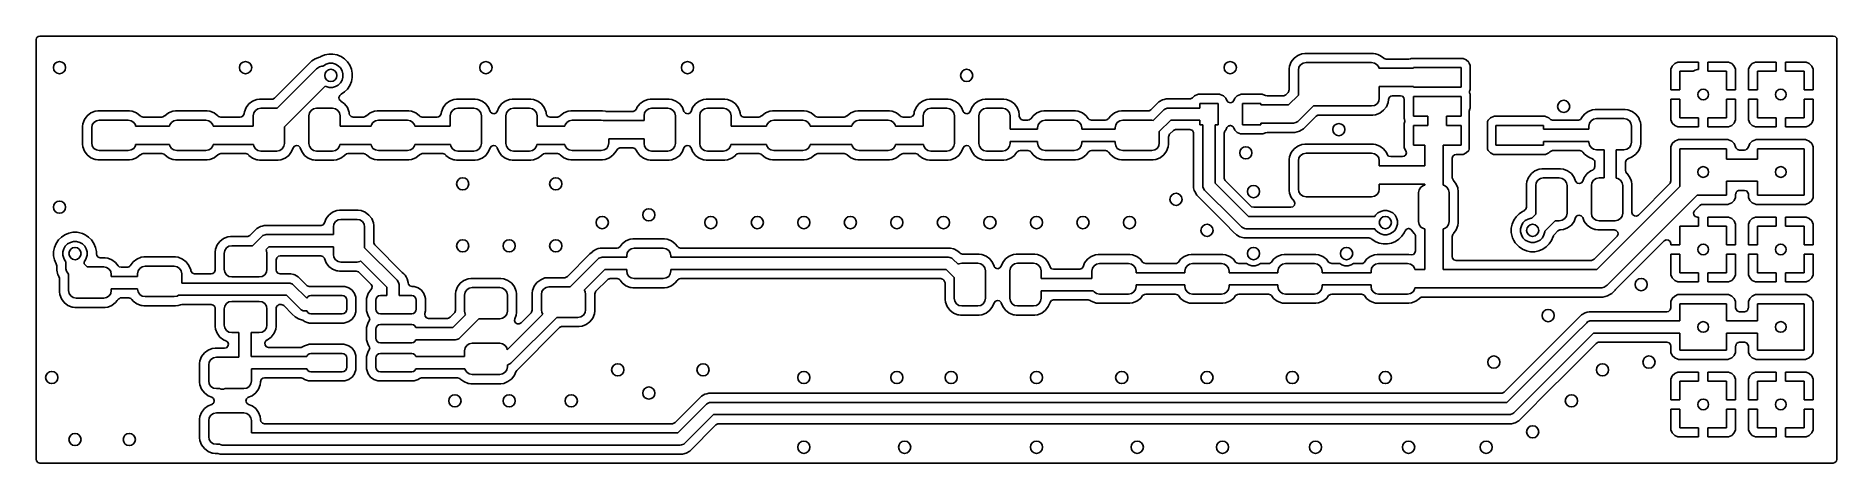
# Model space of a CAD drawing. Extents: x 4.56 to 6.88, y -4.44 to -3.89.
import ezdxf

# ---------------------------------------------------------------- set-up
doc = ezdxf.new("R2010")
doc.units = 0
doc.header["$MEASUREMENT"] = 0
doc.layers.add('BLACK', color=7, linetype='CONTINUOUS')

msp = doc.modelspace()

# ---------------------------------------------------------------- linework, layer by layer
at = {"layer": 'BLACK', "linetype": 'CONTINUOUS'}
for p, q in [((4.5597, -3.8941), (4.5605, -3.8914)), ((4.5597, -4.1673), (4.5597, -3.8941)), ((4.5605, -3.8914), (4.5626, -3.8896)), ((4.5626, -3.8896), (4.5647, -3.8892)), ((4.5647, -3.8892), (6.8775, -3.8892)), ((6.8775, -3.8892), (6.8802, -3.8899)), ((6.8802, -3.8899), (6.8821, -3.8921)), ((6.8821, -3.8921), (6.8825, -3.8941)), ((6.8825, -3.8941), (6.8825, -4.4353)), ((4.9155, -3.9211), (4.905, -3.9315)), ((4.9198, -3.9186), (4.9155, -3.9211)), ((4.9155, -3.9211), (4.9155, -3.9211)), ((4.9209, -3.918), (4.9198, -3.9186)), ((4.9242, -3.9171), (4.9209, -3.918)), ((4.9209, -3.918), (4.9209, -3.918)), ((4.9209, -3.918), (4.9209, -3.918)), ((4.9257, -3.9164), (4.9242, -3.9171)), ((4.9269, -3.9156), (4.9257, -3.9164)), ((4.932, -3.9135), (4.9269, -3.9156)), ((4.9304, -3.9275), (4.934, -3.9255)), ((4.9373, -3.9124), (4.932, -3.9135)), ((4.932, -3.9135), (4.932, -3.9135)), ((4.934, -3.9255), (4.9379, -3.9244)), ((4.9427, -3.9124), (4.9373, -3.9124)), ((4.9373, -3.9124), (4.9373, -3.9124)), ((4.9379, -3.9244), (4.9421, -3.9244)), ((4.9421, -3.9244), (4.946, -3.9255)), ((4.948, -3.9135), (4.9427, -3.9124)), ((4.9427, -3.9124), (4.9427, -3.9124)), ((4.946, -3.9255), (4.9496, -3.9275)), ((4.9497, -3.9142), (4.948, -3.9135)), ((4.948, -3.9135), (4.948, -3.9135)), ((4.9531, -3.9156), (4.9497, -3.9142)), ((4.9561, -3.9176), (4.9531, -3.9156)), ((4.9576, -3.9186), (4.9561, -3.9176)), ((4.9614, -3.9224), (4.9576, -3.9186)), ((4.9576, -3.9186), (4.9576, -3.9186)), ((4.9644, -3.9269), (4.9614, -3.9224)), ((4.9614, -3.9224), (4.9614, -3.9224)), ((6.1786, -3.9225), (6.1764, -3.928)), ((6.1822, -3.9178), (6.1786, -3.9225)), ((6.187, -3.9142), (6.1822, -3.9178)), ((6.1925, -3.912), (6.187, -3.9142)), ((6.1907, -3.9263), (6.1939, -3.9241)), ((6.196, -3.9116), (6.1925, -3.912)), ((6.1939, -3.9241), (6.1977, -3.9234)), ((6.284, -3.9116), (6.196, -3.9116)), ((6.196, -3.9116), (6.196, -3.9116)), ((6.1977, -3.9234), (6.2823, -3.9234)), ((6.2823, -3.9234), (6.2861, -3.9241)), ((6.2846, -3.9116), (6.284, -3.9116)), ((6.284, -3.9116), (6.284, -3.9116)), ((6.2875, -3.912), (6.2846, -3.9116)), ((6.2861, -3.9241), (6.2893, -3.9263)), ((6.2903, -3.9131), (6.2875, -3.912)), ((6.2875, -3.912), (6.2875, -3.912)), ((6.293, -3.9142), (6.2903, -3.9131)), ((6.2949, -3.9156), (6.293, -3.9142)), ((6.298, -3.9179), (6.2949, -3.9156)), ((6.2984, -3.9182), (6.298, -3.9179)), ((6.301, -3.919), (6.2984, -3.9182)), ((6.3304, -3.919), (6.301, -3.919)), ((6.3324, -3.9185), (6.3304, -3.919)), ((6.3334, -3.9181), (6.3324, -3.9185)), ((6.3344, -3.918), (6.3334, -3.9181)), ((6.3334, -3.9181), (6.3334, -3.9181)), ((6.3993, -3.918), (6.3344, -3.918)), ((6.3344, -3.918), (6.3344, -3.918)), ((6.4003, -3.9181), (6.3993, -3.918)), ((6.4044, -3.9199), (6.4003, -3.9181)), ((6.4003, -3.9181), (6.4003, -3.9181)), ((6.4075, -3.923), (6.4044, -3.9199)), ((6.4044, -3.9199), (6.4044, -3.9199)), ((6.4083, -3.9248), (6.4075, -3.923)), ((6.4093, -3.927), (6.4083, -3.9248)), ((6.6732, -3.9248), (6.6701, -3.9279)), ((6.6772, -3.923), (6.6732, -3.9248)), ((6.6782, -3.9229), (6.6772, -3.923)), ((6.6772, -3.923), (6.6772, -3.923)), ((6.7041, -3.9229), (6.6782, -3.9229)), ((6.6782, -3.9229), (6.6782, -3.9229)), ((6.7041, -3.9324), (6.7041, -3.9229)), ((6.7418, -3.9229), (6.7159, -3.9229)), ((6.7159, -3.9229), (6.7159, -3.9347)), ((6.7428, -3.923), (6.7418, -3.9229)), ((6.7468, -3.9248), (6.7428, -3.923)), ((6.7428, -3.923), (6.7428, -3.923)), ((6.7499, -3.9279), (6.7468, -3.9248)), ((6.7468, -3.9248), (6.7468, -3.9248)), ((6.7732, -3.9248), (6.7701, -3.9279)), ((6.7772, -3.923), (6.7732, -3.9248)), ((6.7782, -3.9229), (6.7772, -3.923)), ((6.7772, -3.923), (6.7772, -3.923)), ((6.8041, -3.9229), (6.7782, -3.9229)), ((6.7782, -3.9229), (6.7782, -3.9229)), ((6.8041, -3.9347), (6.8041, -3.9229)), ((6.8418, -3.9229), (6.8159, -3.9229)), ((6.8159, -3.9229), (6.8159, -3.9347)), ((6.8428, -3.923), (6.8418, -3.9229)), ((6.8468, -3.9248), (6.8428, -3.923)), ((6.8428, -3.923), (6.8428, -3.923)), ((6.8499, -3.9279), (6.8468, -3.9248)), ((6.8468, -3.9248), (6.8468, -3.9248)), ((4.905, -3.9315), (4.8674, -3.9692)), ((4.8708, -3.9825), (4.9216, -3.9316)), ((4.9216, -3.9316), (4.9228, -3.9306)), ((4.9228, -3.9306), (4.9255, -3.9291)), ((4.9255, -3.9291), (4.9285, -3.9283)), ((4.9285, -3.9283), (4.9297, -3.9282)), ((4.9297, -3.9282), (4.9304, -3.9275)), ((4.9496, -3.9275), (4.9525, -3.9304)), ((4.9525, -3.9304), (4.9545, -3.934)), ((4.9545, -3.946), (4.9525, -3.9496)), ((4.9545, -3.934), (4.9556, -3.9379)), ((4.9556, -3.9421), (4.9545, -3.946)), ((4.9556, -3.9379), (4.9556, -3.9421)), ((4.9665, -3.932), (4.9644, -3.9269)), ((4.9644, -3.9531), (4.9665, -3.948)), ((4.9676, -3.9373), (4.9665, -3.932)), ((4.9665, -3.948), (4.9676, -3.9427)), ((4.9676, -3.9427), (4.9676, -3.9373)), ((6.1764, -3.928), (6.176, -3.9315)), ((6.176, -3.9315), (6.176, -3.9585)), ((6.1764, -3.928), (6.1764, -3.928)), ((6.1878, -3.9332), (6.1886, -3.9295)), ((6.1878, -3.9655), (6.1878, -3.9332)), ((6.1886, -3.9295), (6.1907, -3.9263)), ((6.2893, -3.9263), (6.2914, -3.9295)), ((6.2914, -3.9295), (6.2917, -3.9308)), ((6.2917, -3.9308), (6.3361, -3.9308)), ((6.3361, -3.9308), (6.3361, -3.9298)), ((6.3361, -3.9298), (6.3976, -3.9298)), ((6.3976, -3.9298), (6.3976, -3.9554)), ((6.4094, -3.928), (6.4093, -3.927)), ((6.4094, -3.933), (6.4094, -3.928)), ((6.4094, -3.9572), (6.4094, -3.933)), ((6.6683, -3.932), (6.6682, -3.933)), ((6.6682, -3.933), (6.6682, -3.9588)), ((6.6701, -3.9279), (6.6683, -3.932)), ((6.6701, -3.9279), (6.6701, -3.9279)), ((6.68, -3.9588), (6.68, -3.9347)), ((6.68, -3.9347), (6.6969, -3.9347)), ((6.6969, -3.9347), (6.6996, -3.9332)), ((6.6969, -3.9347), (6.6969, -3.9347)), ((6.6996, -3.9332), (6.7025, -3.9324)), ((6.7025, -3.9324), (6.7041, -3.9324)), ((6.7159, -3.9347), (6.74, -3.9347)), ((6.74, -3.9347), (6.74, -3.9588)), ((6.7517, -3.932), (6.7499, -3.9279)), ((6.7518, -3.933), (6.7517, -3.932)), ((6.7517, -3.932), (6.7517, -3.932)), ((6.7518, -3.9588), (6.7518, -3.933)), ((6.7518, -3.933), (6.7518, -3.933)), ((6.7518, -3.933), (6.7518, -3.933)), ((6.7683, -3.932), (6.7682, -3.933)), ((6.7682, -3.933), (6.7682, -3.9588)), ((6.7701, -3.9279), (6.7683, -3.932)), ((6.7701, -3.9279), (6.7701, -3.9279)), ((6.78, -3.9588), (6.78, -3.9347)), ((6.78, -3.9347), (6.8041, -3.9347)), ((6.8159, -3.9347), (6.84, -3.9347)), ((6.84, -3.9347), (6.84, -3.9588)), ((6.8517, -3.932), (6.8499, -3.9279)), ((6.8518, -3.933), (6.8517, -3.932)), ((6.8517, -3.932), (6.8517, -3.932)), ((6.8518, -3.9588), (6.8518, -3.933)), ((6.8518, -3.933), (6.8518, -3.933)), ((4.8445, -3.971), (4.8389, -3.9732)), ((4.848, -3.9706), (4.8445, -3.971)), ((4.8639, -3.9706), (4.848, -3.9706)), ((4.865, -3.9705), (4.8639, -3.9706)), ((4.8674, -3.9692), (4.865, -3.9705)), ((4.9328, -3.9539), (4.8802, -4.0065)), ((4.934, -3.9545), (4.9328, -3.9539)), ((4.9379, -3.9556), (4.934, -3.9545)), ((4.9421, -3.9556), (4.9379, -3.9556)), ((4.946, -3.9545), (4.9421, -3.9556)), ((4.9496, -3.9525), (4.946, -3.9545)), ((4.9525, -3.9496), (4.9496, -3.9525)), ((4.9504, -3.9685), (4.9514, -3.9658)), ((4.9509, -3.9712), (4.9504, -3.9685)), ((4.9527, -3.973), (4.9509, -3.9712)), ((4.9514, -3.9658), (4.9529, -3.9646)), ((4.9529, -3.9646), (4.953, -3.9645)), ((4.9529, -3.9646), (4.9529, -3.9646)), ((4.9529, -3.9646), (4.9529, -3.9646)), ((4.953, -3.9645), (4.9531, -3.9644)), ((4.9531, -3.9644), (4.9576, -3.9614)), ((4.9531, -3.9644), (4.9531, -3.9644)), ((4.9576, -3.9614), (4.9614, -3.9576)), ((4.9614, -3.9576), (4.9644, -3.9531)), ((5.0986, -3.971), (5.093, -3.9732)), ((5.102, -3.9706), (5.0986, -3.971)), ((5.1261, -3.9706), (5.102, -3.9706)), ((5.102, -3.9706), (5.102, -3.9706)), ((5.1296, -3.971), (5.1261, -3.9706)), ((5.1261, -3.9706), (5.1261, -3.9706)), ((5.1351, -3.9732), (5.1296, -3.971)), ((5.1296, -3.971), (5.1296, -3.971)), ((5.1704, -3.971), (5.1649, -3.9732)), ((5.1739, -3.9706), (5.1704, -3.971)), ((5.198, -3.9706), (5.1739, -3.9706)), ((5.1739, -3.9706), (5.1739, -3.9706)), ((5.2014, -3.971), (5.198, -3.9706)), ((5.198, -3.9706), (5.198, -3.9706)), ((5.207, -3.9732), (5.2014, -3.971)), ((5.2014, -3.971), (5.2014, -3.971)), ((5.3486, -3.971), (5.343, -3.9732)), ((5.352, -3.9706), (5.3486, -3.971)), ((5.3761, -3.9706), (5.352, -3.9706)), ((5.352, -3.9706), (5.352, -3.9706)), ((5.3796, -3.971), (5.3761, -3.9706)), ((5.3761, -3.9706), (5.3761, -3.9706)), ((5.3851, -3.9732), (5.3796, -3.971)), ((5.3796, -3.971), (5.3796, -3.971)), ((5.4204, -3.971), (5.4149, -3.9732)), ((5.4239, -3.9706), (5.4204, -3.971)), ((5.448, -3.9706), (5.4239, -3.9706)), ((5.4239, -3.9706), (5.4239, -3.9706)), ((5.4514, -3.971), (5.448, -3.9706)), ((5.448, -3.9706), (5.448, -3.9706)), ((5.457, -3.9732), (5.4514, -3.971)), ((5.4514, -3.971), (5.4514, -3.971)), ((5.7086, -3.971), (5.703, -3.9732)), ((5.712, -3.9706), (5.7086, -3.971)), ((5.7361, -3.9706), (5.712, -3.9706)), ((5.712, -3.9706), (5.712, -3.9706)), ((5.7396, -3.971), (5.7361, -3.9706)), ((5.7361, -3.9706), (5.7361, -3.9706)), ((5.7451, -3.9732), (5.7396, -3.971)), ((5.7396, -3.971), (5.7396, -3.971)), ((5.7804, -3.971), (5.7749, -3.9732)), ((5.7839, -3.9706), (5.7804, -3.971)), ((5.808, -3.9706), (5.7839, -3.9706)), ((5.7839, -3.9706), (5.7839, -3.9706)), ((5.8114, -3.971), (5.808, -3.9706)), ((5.808, -3.9706), (5.808, -3.9706)), ((5.817, -3.9732), (5.8114, -3.971)), ((5.8114, -3.971), (5.8114, -3.971)), ((6.0124, -3.9716), (6.0079, -3.9742)), ((6.0147, -3.971), (6.0124, -3.9716)), ((6.0124, -3.9716), (6.0124, -3.9716)), ((6.0174, -3.9703), (6.0147, -3.971)), ((6.0226, -3.9703), (6.0174, -3.9703)), ((6.0478, -3.9703), (6.0226, -3.9703)), ((6.0488, -3.9702), (6.0478, -3.9703)), ((6.0513, -3.9688), (6.0488, -3.9702)), ((6.0538, -3.9663), (6.0513, -3.9688)), ((6.0579, -3.9645), (6.0538, -3.9663)), ((6.0538, -3.9663), (6.0538, -3.9663)), ((6.0589, -3.9644), (6.0579, -3.9645)), ((6.0579, -3.9645), (6.0579, -3.9645)), ((6.086, -3.9644), (6.0589, -3.9644)), ((6.0589, -3.9644), (6.0589, -3.9644)), ((6.087, -3.9645), (6.086, -3.9644)), ((6.0911, -3.9663), (6.087, -3.9645)), ((6.087, -3.9645), (6.087, -3.9645)), ((6.0942, -3.9694), (6.0911, -3.9663)), ((6.0911, -3.9663), (6.0911, -3.9663)), ((6.0955, -3.9723), (6.0942, -3.9694)), ((6.1058, -3.9694), (6.1045, -3.9723)), ((6.1089, -3.9663), (6.1058, -3.9694)), ((6.113, -3.9645), (6.1089, -3.9663)), ((6.114, -3.9644), (6.113, -3.9645)), ((6.113, -3.9645), (6.113, -3.9645)), ((6.1411, -3.9644), (6.114, -3.9644)), ((6.114, -3.9644), (6.114, -3.9644)), ((6.1421, -3.9645), (6.1411, -3.9644)), ((6.1454, -3.9659), (6.1421, -3.9645)), ((6.1421, -3.9645), (6.1421, -3.9645)), ((6.1474, -3.9664), (6.1454, -3.9659)), ((6.1682, -3.9664), (6.1474, -3.9664)), ((6.1692, -3.9662), (6.1682, -3.9664)), ((6.1717, -3.9649), (6.1692, -3.9662)), ((6.1746, -3.962), (6.1717, -3.9649)), ((6.1752, -3.9612), (6.1746, -3.962)), ((6.1751, -3.9782), (6.1878, -3.9655)), ((6.1754, -3.9609), (6.1752, -3.9611)), ((6.1752, -3.9611), (6.1752, -3.9612)), ((6.1757, -3.9597), (6.1754, -3.9609)), ((6.176, -3.9585), (6.1757, -3.9597)), ((6.2922, -3.9696), (6.2914, -3.9734)), ((6.3361, -3.9544), (6.2922, -3.9544)), ((6.2922, -3.9544), (6.2922, -3.9696)), ((6.3036, -3.9748), (6.304, -3.9713)), ((6.304, -3.9712), (6.3048, -3.9685)), ((6.304, -3.9713), (6.304, -3.9712)), ((6.3048, -3.9685), (6.3069, -3.9667)), ((6.3069, -3.9667), (6.309, -3.9662)), ((6.309, -3.9662), (6.3194, -3.9662)), ((6.3194, -3.9662), (6.322, -3.967)), ((6.322, -3.967), (6.3239, -3.9691)), ((6.3239, -3.9691), (6.3243, -3.9712)), ((6.3243, -3.9712), (6.3243, -3.9946)), ((6.3361, -3.9554), (6.3361, -3.9544)), ((6.3976, -3.9554), (6.3361, -3.9554)), ((6.3361, -3.9928), (6.3361, -3.9672)), ((6.3361, -3.9672), (6.3976, -3.9672)), ((6.3976, -3.9672), (6.3976, -3.9928)), ((6.4084, -3.9605), (6.4088, -3.9593)), ((6.4085, -3.9613), (6.4084, -3.9605)), ((6.4084, -3.962), (6.4085, -3.9613)), ((6.4085, -3.9627), (6.4084, -3.962)), ((6.4093, -3.9644), (6.4085, -3.9627)), ((6.4088, -3.9593), (6.4093, -3.9581)), ((6.4093, -3.9581), (6.4094, -3.9572)), ((6.4093, -3.9581), (6.4093, -3.9581)), ((6.4093, -3.9581), (6.4093, -3.9581)), ((6.4094, -3.9654), (6.4093, -3.9644)), ((6.4094, -3.9827), (6.4094, -3.9654)), ((6.6682, -3.9588), (6.68, -3.9588)), ((6.6682, -3.9706), (6.6682, -3.9965)), ((6.68, -3.9706), (6.6682, -3.9706)), ((6.68, -3.9947), (6.68, -3.9706)), ((6.74, -3.9588), (6.7518, -3.9588)), ((6.7518, -3.9706), (6.74, -3.9706)), ((6.74, -3.9706), (6.74, -3.9947)), ((6.7518, -3.9965), (6.7518, -3.9706)), ((6.7682, -3.9588), (6.78, -3.9588)), ((6.7682, -3.9706), (6.7682, -3.9965)), ((6.78, -3.9706), (6.7682, -3.9706)), ((6.78, -3.9947), (6.78, -3.9706)), ((6.84, -3.9588), (6.8518, -3.9588)), ((6.8518, -3.9706), (6.84, -3.9706)), ((6.84, -3.9706), (6.84, -3.9947)), ((6.8518, -3.9965), (6.8518, -3.9706)), ((4.6258, -3.9921), (4.6222, -3.9968)), ((4.6306, -3.9885), (4.6258, -3.9921)), ((4.6361, -3.9863), (4.6306, -3.9885)), ((4.6306, -3.9885), (4.6306, -3.9885)), ((4.6396, -3.9859), (4.6361, -3.9863)), ((4.6804, -3.9859), (4.6396, -3.9859)), ((4.6396, -3.9859), (4.6396, -3.9859)), ((4.6839, -3.9863), (4.6804, -3.9859)), ((4.6804, -3.9859), (4.6804, -3.9859)), ((4.6894, -3.9885), (4.6839, -3.9863)), ((4.6839, -3.9863), (4.6839, -3.9863)), ((4.6942, -3.9921), (4.6894, -3.9885)), ((4.6894, -3.9885), (4.6894, -3.9885)), ((4.6944, -3.9923), (4.6942, -3.9921)), ((4.6952, -3.993), (4.6944, -3.9923)), ((4.6979, -3.9938), (4.6952, -3.993)), ((4.7221, -3.9938), (4.6979, -3.9938)), ((4.7232, -3.9936), (4.7221, -3.9938)), ((4.7256, -3.9923), (4.7232, -3.9936)), ((4.7258, -3.9921), (4.7256, -3.9923)), ((4.7306, -3.9885), (4.7258, -3.9921)), ((4.7361, -3.9863), (4.7306, -3.9885)), ((4.7306, -3.9885), (4.7306, -3.9885)), ((4.7396, -3.9859), (4.7361, -3.9863)), ((4.7804, -3.9859), (4.7396, -3.9859)), ((4.7396, -3.9859), (4.7396, -3.9859)), ((4.7839, -3.9863), (4.7804, -3.9859)), ((4.7804, -3.9859), (4.7804, -3.9859)), ((4.7894, -3.9885), (4.7839, -3.9863)), ((4.7839, -3.9863), (4.7839, -3.9863)), ((4.7942, -3.9921), (4.7894, -3.9885)), ((4.7894, -3.9885), (4.7894, -3.9885)), ((4.7944, -3.9923), (4.7942, -3.9921)), ((4.7952, -3.993), (4.7944, -3.9923)), ((4.7979, -3.9938), (4.7952, -3.993)), ((4.8232, -3.9938), (4.7979, -3.9938)), ((4.8247, -3.9935), (4.8232, -3.9938)), ((4.827, -3.992), (4.8247, -3.9935)), ((4.8281, -3.9894), (4.827, -3.992)), ((4.8284, -3.9871), (4.8281, -3.9894)), ((4.8306, -3.9816), (4.8284, -3.9871)), ((4.8342, -3.9768), (4.8306, -3.9816)), ((4.8306, -3.9816), (4.8306, -3.9816)), ((4.8389, -3.9732), (4.8342, -3.9768)), ((4.8389, -3.9732), (4.8389, -3.9732)), ((4.8398, -3.9923), (4.8406, -3.9885)), ((4.8398, -4.0056), (4.8398, -3.9923)), ((4.8406, -3.9885), (4.8427, -3.9853)), ((4.8427, -3.9853), (4.8459, -3.9832)), ((4.8459, -3.9832), (4.8497, -3.9824)), ((4.8497, -3.9824), (4.8703, -3.9824)), ((4.8703, -3.9824), (4.8708, -3.9825)), ((4.9117, -3.9923), (4.9124, -3.9885)), ((4.9117, -4.0277), (4.9117, -3.9923)), ((4.9124, -3.9885), (4.9146, -3.9853)), ((4.9146, -3.9853), (4.9177, -3.9832)), ((4.9177, -3.9832), (4.9215, -3.9824)), ((4.9215, -3.9824), (4.9422, -3.9824)), ((4.9422, -3.9824), (4.946, -3.9832)), ((4.946, -3.9832), (4.9491, -3.9853)), ((4.9491, -3.9853), (4.9513, -3.9885)), ((4.9513, -3.9885), (4.952, -3.9923)), ((4.952, -3.9923), (4.952, -4.0056)), ((4.9528, -3.9732), (4.9526, -3.973)), ((4.9526, -3.973), (4.9527, -3.973)), ((4.9529, -3.9732), (4.9528, -3.9732)), ((4.9577, -3.9768), (4.9529, -3.9732)), ((4.9529, -3.9732), (4.9529, -3.9732)), ((4.9613, -3.9816), (4.9577, -3.9768)), ((4.9632, -3.9865), (4.9613, -3.9816)), ((4.9613, -3.9816), (4.9613, -3.9816)), ((4.9634, -3.9871), (4.9632, -3.9865)), ((4.9636, -3.9885), (4.9634, -3.9871)), ((4.9637, -3.9894), (4.9636, -3.9885)), ((4.9641, -3.9909), (4.9637, -3.9894)), ((4.966, -3.993), (4.9641, -3.9909)), ((4.9686, -3.9938), (4.966, -3.993)), ((4.9821, -3.9938), (4.9686, -3.9938)), ((4.9832, -3.9936), (4.9821, -3.9938)), ((4.9856, -3.9923), (4.9832, -3.9936)), ((4.9858, -3.9921), (4.9856, -3.9923)), ((4.9906, -3.9885), (4.9858, -3.9921)), ((4.9961, -3.9863), (4.9906, -3.9885)), ((4.9906, -3.9885), (4.9906, -3.9885)), ((4.9996, -3.9859), (4.9961, -3.9863)), ((5.0404, -3.9859), (4.9996, -3.9859)), ((4.9996, -3.9859), (4.9996, -3.9859)), ((5.0439, -3.9863), (5.0404, -3.9859)), ((5.0404, -3.9859), (5.0404, -3.9859)), ((5.0494, -3.9885), (5.0439, -3.9863)), ((5.0439, -3.9863), (5.0439, -3.9863)), ((5.0542, -3.9921), (5.0494, -3.9885)), ((5.0494, -3.9885), (5.0494, -3.9885)), ((5.0544, -3.9923), (5.0542, -3.9921)), ((5.0552, -3.993), (5.0544, -3.9923)), ((5.0579, -3.9938), (5.0552, -3.993)), ((5.0773, -3.9938), (5.0579, -3.9938)), ((5.0788, -3.9935), (5.0773, -3.9938)), ((5.0811, -3.992), (5.0788, -3.9935)), ((5.0822, -3.9894), (5.0811, -3.992)), ((5.0825, -3.9871), (5.0822, -3.9894)), ((5.0847, -3.9816), (5.0825, -3.9871)), ((5.0883, -3.9768), (5.0847, -3.9816)), ((5.0847, -3.9816), (5.0847, -3.9816)), ((5.093, -3.9732), (5.0883, -3.9768)), ((5.093, -3.9732), (5.093, -3.9732)), ((5.0939, -3.9923), (5.0946, -3.9885)), ((5.0939, -4.0056), (5.0939, -3.9923)), ((5.0946, -3.9885), (5.0968, -3.9853)), ((5.0968, -3.9853), (5.1, -3.9832)), ((5.1, -3.9832), (5.1037, -3.9824)), ((5.1037, -3.9824), (5.1244, -3.9824)), ((5.1244, -3.9824), (5.1282, -3.9832)), ((5.1282, -3.9832), (5.1314, -3.9853)), ((5.1314, -3.9853), (5.1335, -3.9885)), ((5.1335, -3.9885), (5.1343, -3.9923)), ((5.1343, -3.9923), (5.1343, -4.0277)), ((5.1399, -3.9768), (5.1351, -3.9732)), ((5.1351, -3.9732), (5.1351, -3.9732)), ((5.1435, -3.9816), (5.1399, -3.9768)), ((5.1454, -3.9864), (5.1435, -3.9816)), ((5.1435, -3.9816), (5.1435, -3.9816)), ((5.1456, -3.9869), (5.1454, -3.9864)), ((5.1475, -3.9889), (5.1456, -3.9869)), ((5.1503, -3.9895), (5.1475, -3.9889)), ((5.1529, -3.9886), (5.1503, -3.9895)), ((5.1546, -3.9864), (5.1529, -3.9886)), ((5.1565, -3.9816), (5.1546, -3.9864)), ((5.1601, -3.9768), (5.1565, -3.9816)), ((5.1565, -3.9816), (5.1565, -3.9816)), ((5.1649, -3.9732), (5.1601, -3.9768)), ((5.1649, -3.9732), (5.1649, -3.9732)), ((5.1657, -3.9923), (5.1665, -3.9885)), ((5.1657, -4.0277), (5.1657, -3.9923)), ((5.1665, -3.9885), (5.1686, -3.9853)), ((5.1686, -3.9853), (5.1718, -3.9832)), ((5.1718, -3.9832), (5.1756, -3.9824)), ((5.1756, -3.9824), (5.1963, -3.9824)), ((5.1963, -3.9824), (5.2, -3.9832)), ((5.2, -3.9832), (5.2032, -3.9853)), ((5.2032, -3.9853), (5.2054, -3.9885)), ((5.2054, -3.9885), (5.2061, -3.9923)), ((5.2061, -3.9923), (5.2061, -4.0056)), ((5.2117, -3.9768), (5.207, -3.9732)), ((5.207, -3.9732), (5.207, -3.9732)), ((5.2153, -3.9816), (5.2117, -3.9768)), ((5.2173, -3.9865), (5.2153, -3.9816)), ((5.2153, -3.9816), (5.2153, -3.9816)), ((5.2175, -3.9871), (5.2173, -3.9865)), ((5.2177, -3.9885), (5.2175, -3.9871)), ((5.2178, -3.9894), (5.2177, -3.9885)), ((5.2182, -3.9909), (5.2178, -3.9894)), ((5.22, -3.993), (5.2182, -3.9909)), ((5.2227, -3.9938), (5.22, -3.993)), ((5.2321, -3.9938), (5.2227, -3.9938)), ((5.2332, -3.9936), (5.2321, -3.9938)), ((5.2333, -3.9936), (5.2332, -3.9936)), ((5.2335, -3.9936), (5.2333, -3.9936)), ((5.2345, -3.9929), (5.2335, -3.9936)), ((5.2356, -3.9923), (5.2345, -3.9929)), ((5.2358, -3.9921), (5.2356, -3.9923)), ((5.2406, -3.9885), (5.2358, -3.9921)), ((5.2461, -3.9863), (5.2406, -3.9885)), ((5.2406, -3.9885), (5.2406, -3.9885)), ((5.2496, -3.9859), (5.2461, -3.9863)), ((5.2904, -3.9859), (5.2496, -3.9859)), ((5.2496, -3.9859), (5.2496, -3.9859)), ((5.294, -3.9863), (5.2904, -3.9859)), ((5.2904, -3.9859), (5.2904, -3.9859)), ((5.2946, -3.9864), (5.294, -3.9863)), ((5.3294, -3.9864), (5.2946, -3.9864)), ((5.3297, -3.9864), (5.3294, -3.9864)), ((5.3323, -3.9854), (5.3297, -3.9864)), ((5.334, -3.9832), (5.3323, -3.9854)), ((5.3344, -3.9822), (5.334, -3.9832)), ((5.3347, -3.9816), (5.3344, -3.9822)), ((5.3383, -3.9768), (5.3347, -3.9816)), ((5.3347, -3.9816), (5.3347, -3.9816)), ((5.3347, -3.9816), (5.3347, -3.9816)), ((5.3347, -3.9816), (5.3347, -3.9816)), ((5.343, -3.9732), (5.3383, -3.9768)), ((5.343, -3.9732), (5.343, -3.9732)), ((5.3439, -3.9923), (5.3446, -3.9885)), ((5.3439, -3.9982), (5.3439, -3.9923)), ((5.3446, -3.9885), (5.3468, -3.9853)), ((5.3468, -3.9853), (5.35, -3.9832)), ((5.35, -3.9832), (5.3537, -3.9824)), ((5.3537, -3.9824), (5.3744, -3.9824)), ((5.3744, -3.9824), (5.3782, -3.9832)), ((5.3782, -3.9832), (5.3814, -3.9853)), ((5.3814, -3.9853), (5.3835, -3.9885)), ((5.3835, -3.9885), (5.3843, -3.9923)), ((5.3843, -3.9923), (5.3843, -4.0277)), ((5.3899, -3.9768), (5.3851, -3.9732)), ((5.3851, -3.9732), (5.3851, -3.9732)), ((5.3935, -3.9816), (5.3899, -3.9768)), ((5.3954, -3.9864), (5.3935, -3.9816)), ((5.3935, -3.9816), (5.3935, -3.9816)), ((5.3956, -3.9869), (5.3954, -3.9864)), ((5.3975, -3.9889), (5.3956, -3.9869)), ((5.4003, -3.9895), (5.3975, -3.9889)), ((5.4029, -3.9886), (5.4003, -3.9895)), ((5.4046, -3.9864), (5.4029, -3.9886)), ((5.4065, -3.9816), (5.4046, -3.9864)), ((5.4101, -3.9768), (5.4065, -3.9816)), ((5.4065, -3.9816), (5.4065, -3.9816)), ((5.4149, -3.9732), (5.4101, -3.9768)), ((5.4149, -3.9732), (5.4149, -3.9732)), ((5.4157, -3.9923), (5.4165, -3.9885)), ((5.4157, -4.0277), (5.4157, -3.9923)), ((5.4165, -3.9885), (5.4186, -3.9853)), ((5.4186, -3.9853), (5.4218, -3.9832)), ((5.4218, -3.9832), (5.4256, -3.9824)), ((5.4256, -3.9824), (5.4463, -3.9824)), ((5.4463, -3.9824), (5.45, -3.9832)), ((5.45, -3.9832), (5.4532, -3.9853)), ((5.4532, -3.9853), (5.4554, -3.9885)), ((5.4554, -3.9885), (5.4561, -3.9923)), ((5.4561, -3.9923), (5.4561, -4.0056)), ((5.4617, -3.9768), (5.457, -3.9732)), ((5.457, -3.9732), (5.457, -3.9732)), ((5.4653, -3.9816), (5.4617, -3.9768)), ((5.4673, -3.9865), (5.4653, -3.9816)), ((5.4653, -3.9816), (5.4653, -3.9816)), ((5.4675, -3.9871), (5.4673, -3.9865)), ((5.4677, -3.9885), (5.4675, -3.9871)), ((5.4678, -3.9894), (5.4677, -3.9885)), ((5.4682, -3.9909), (5.4678, -3.9894)), ((5.47, -3.993), (5.4682, -3.9909)), ((5.4727, -3.9938), (5.47, -3.993)), ((5.4921, -3.9938), (5.4727, -3.9938)), ((5.4932, -3.9936), (5.4921, -3.9938)), ((5.4956, -3.9923), (5.4932, -3.9936)), ((5.4958, -3.9921), (5.4956, -3.9923)), ((5.5006, -3.9885), (5.4958, -3.9921)), ((5.5061, -3.9863), (5.5006, -3.9885)), ((5.5006, -3.9885), (5.5006, -3.9885)), ((5.5096, -3.9859), (5.5061, -3.9863)), ((5.5504, -3.9859), (5.5096, -3.9859)), ((5.5096, -3.9859), (5.5096, -3.9859)), ((5.5539, -3.9863), (5.5504, -3.9859)), ((5.5504, -3.9859), (5.5504, -3.9859)), ((5.5594, -3.9885), (5.5539, -3.9863)), ((5.5539, -3.9863), (5.5539, -3.9863)), ((5.5642, -3.9921), (5.5594, -3.9885)), ((5.5594, -3.9885), (5.5594, -3.9885)), ((5.5644, -3.9923), (5.5642, -3.9921)), ((5.5652, -3.993), (5.5644, -3.9923)), ((5.5679, -3.9938), (5.5652, -3.993)), ((5.6021, -3.9938), (5.5679, -3.9938)), ((5.6032, -3.9936), (5.6021, -3.9938)), ((5.6056, -3.9923), (5.6032, -3.9936)), ((5.6058, -3.9921), (5.6056, -3.9923)), ((5.6106, -3.9885), (5.6058, -3.9921)), ((5.6161, -3.9863), (5.6106, -3.9885)), ((5.6106, -3.9885), (5.6106, -3.9885)), ((5.6196, -3.9859), (5.6161, -3.9863)), ((5.6604, -3.9859), (5.6196, -3.9859)), ((5.6196, -3.9859), (5.6196, -3.9859)), ((5.6639, -3.9863), (5.6604, -3.9859)), ((5.6604, -3.9859), (5.6604, -3.9859)), ((5.6694, -3.9885), (5.6639, -3.9863)), ((5.6639, -3.9863), (5.6639, -3.9863)), ((5.6742, -3.9921), (5.6694, -3.9885)), ((5.6694, -3.9885), (5.6694, -3.9885)), ((5.6744, -3.9923), (5.6742, -3.9921)), ((5.6752, -3.993), (5.6744, -3.9923)), ((5.6779, -3.9938), (5.6752, -3.993)), ((5.6873, -3.9938), (5.6779, -3.9938)), ((5.6887, -3.9936), (5.6873, -3.9938)), ((5.6888, -3.9935), (5.6887, -3.9935)), ((5.6887, -3.9935), (5.6887, -3.9936)), ((5.6899, -3.9928), (5.6888, -3.9935)), ((5.691, -3.992), (5.6899, -3.9928)), ((5.6911, -3.992), (5.691, -3.992)), ((5.6916, -3.9907), (5.6911, -3.992)), ((5.6911, -3.992), (5.6911, -3.992)), ((5.6922, -3.9895), (5.6916, -3.9907)), ((5.6925, -3.9871), (5.6922, -3.9894)), ((5.6922, -3.9894), (5.6922, -3.9894)), ((5.6922, -3.9894), (5.6922, -3.9895)), ((5.6947, -3.9816), (5.6925, -3.9871)), ((5.6983, -3.9768), (5.6947, -3.9816)), ((5.6947, -3.9816), (5.6947, -3.9816)), ((5.703, -3.9732), (5.6983, -3.9768)), ((5.703, -3.9732), (5.703, -3.9732)), ((5.7039, -3.9923), (5.7046, -3.9885)), ((5.7039, -4.0056), (5.7039, -3.9923)), ((5.7046, -3.9885), (5.7068, -3.9853)), ((5.7068, -3.9853), (5.71, -3.9832)), ((5.71, -3.9832), (5.7137, -3.9824)), ((5.7137, -3.9824), (5.7344, -3.9824)), ((5.7344, -3.9824), (5.7382, -3.9832)), ((5.7382, -3.9832), (5.7414, -3.9853)), ((5.7414, -3.9853), (5.7435, -3.9885)), ((5.7435, -3.9885), (5.7443, -3.9923)), ((5.7443, -3.9923), (5.7443, -4.0277)), ((5.7499, -3.9768), (5.7451, -3.9732)), ((5.7451, -3.9732), (5.7451, -3.9732)), ((5.7535, -3.9816), (5.7499, -3.9768)), ((5.7554, -3.9864), (5.7535, -3.9816)), ((5.7535, -3.9816), (5.7535, -3.9816)), ((5.7556, -3.9869), (5.7554, -3.9864)), ((5.7575, -3.9889), (5.7556, -3.9869)), ((5.7603, -3.9895), (5.7575, -3.9889)), ((5.7629, -3.9886), (5.7603, -3.9895)), ((5.7646, -3.9864), (5.7629, -3.9886)), ((5.7665, -3.9816), (5.7646, -3.9864)), ((5.7701, -3.9768), (5.7665, -3.9816)), ((5.7665, -3.9816), (5.7665, -3.9816)), ((5.7749, -3.9732), (5.7701, -3.9768)), ((5.7749, -3.9732), (5.7749, -3.9732)), ((5.7757, -3.9923), (5.7765, -3.9885)), ((5.7757, -4.0277), (5.7757, -3.9923)), ((5.7765, -3.9885), (5.7786, -3.9853)), ((5.7786, -3.9853), (5.7818, -3.9832)), ((5.7818, -3.9832), (5.7856, -3.9824)), ((5.7856, -3.9824), (5.8063, -3.9824)), ((5.8063, -3.9824), (5.81, -3.9832)), ((5.81, -3.9832), (5.8132, -3.9853)), ((5.8132, -3.9853), (5.8154, -3.9885)), ((5.8154, -3.9885), (5.8161, -3.9923)), ((5.8161, -3.9923), (5.8161, -4.0095)), ((5.8217, -3.9768), (5.817, -3.9732)), ((5.817, -3.9732), (5.817, -3.9732)), ((5.8253, -3.9816), (5.8217, -3.9768)), ((5.8273, -3.9865), (5.8253, -3.9816)), ((5.8253, -3.9816), (5.8253, -3.9816)), ((5.8275, -3.9871), (5.8273, -3.9865)), ((5.8279, -3.9906), (5.8275, -3.9871)), ((5.8279, -3.9927), (5.8279, -3.9906)), ((5.8279, -3.9906), (5.8279, -3.9906)), ((5.8284, -3.9948), (5.8279, -3.9927)), ((5.8302, -3.9969), (5.8284, -3.9948)), ((5.8458, -3.9921), (5.8431, -3.9957)), ((5.8506, -3.9885), (5.8458, -3.9921)), ((5.8561, -3.9863), (5.8506, -3.9885)), ((5.8506, -3.9885), (5.8506, -3.9885)), ((5.8596, -3.9859), (5.8561, -3.9863)), ((5.9004, -3.9859), (5.8596, -3.9859)), ((5.8596, -3.9859), (5.8596, -3.9859)), ((5.9039, -3.9863), (5.9004, -3.9859)), ((5.9004, -3.9859), (5.9004, -3.9859)), ((5.9094, -3.9885), (5.9039, -3.9863)), ((5.9039, -3.9863), (5.9039, -3.9863)), ((5.9142, -3.9921), (5.9094, -3.9885)), ((5.9094, -3.9885), (5.9094, -3.9885)), ((5.9169, -3.9957), (5.9142, -3.9921)), ((5.9458, -3.9921), (5.9431, -3.9957)), ((5.9506, -3.9885), (5.9458, -3.9921)), ((5.9561, -3.9863), (5.9506, -3.9885)), ((5.9506, -3.9885), (5.9506, -3.9885)), ((5.9596, -3.9859), (5.9561, -3.9863)), ((5.9942, -3.9859), (5.9596, -3.9859)), ((5.9952, -3.9858), (5.9942, -3.9859)), ((5.9977, -3.9844), (5.9952, -3.9858)), ((6.0053, -3.9768), (5.9977, -3.9844)), ((6.0007, -3.9981), (6.0144, -3.9844)), ((6.0079, -3.9742), (6.0053, -3.9768)), ((6.0079, -3.9742), (6.0079, -3.9742)), ((6.0144, -3.9844), (6.0156, -3.9835)), ((6.0156, -3.9835), (6.0185, -3.9823)), ((6.0185, -3.9823), (6.02, -3.9821)), ((6.02, -3.9821), (6.0606, -3.9821)), ((6.0606, -3.9821), (6.0606, -3.9762)), ((6.0606, -3.9762), (6.0843, -3.9762)), ((6.0843, -3.9762), (6.0843, -4.0038)), ((6.0955, -3.9724), (6.0955, -3.9723)), ((6.0974, -3.9745), (6.0955, -3.9724)), ((6.1001, -3.9753), (6.0974, -3.9745)), ((6.1027, -3.9745), (6.1001, -3.9753)), ((6.1045, -3.9723), (6.1027, -3.9745)), ((6.1157, -4.0038), (6.1157, -3.9762)), ((6.1157, -3.9762), (6.1394, -3.9762)), ((6.1394, -3.9762), (6.1394, -3.9782)), ((6.1394, -3.9782), (6.1751, -3.9782)), ((6.2072, -3.9795), (6.1884, -3.9984)), ((6.1993, -4.0041), (6.2107, -3.9928)), ((6.2823, -3.9795), (6.2072, -3.9795)), ((6.2107, -3.9928), (6.2131, -3.9914)), ((6.2131, -3.9914), (6.2142, -3.9913)), ((6.2142, -3.9913), (6.284, -3.9913)), ((6.2861, -3.9787), (6.2823, -3.9795)), ((6.284, -3.9913), (6.2875, -3.9909)), ((6.284, -3.9913), (6.284, -3.9913)), ((6.2893, -3.9766), (6.2861, -3.9787)), ((6.2875, -3.9909), (6.293, -3.9887)), ((6.2914, -3.9734), (6.2893, -3.9766)), ((6.293, -3.9887), (6.2978, -3.9851)), ((6.2978, -3.9851), (6.3014, -3.9804)), ((6.3014, -3.9804), (6.3036, -3.9748)), ((6.3243, -3.9946), (6.3243, -3.9946)), ((6.3243, -3.9946), (6.3244, -3.9956)), ((6.355, -3.9928), (6.3361, -3.9928)), ((6.355, -4.0046), (6.355, -3.9928)), ((6.3976, -3.9928), (6.3787, -3.9928)), ((6.3787, -3.9928), (6.3787, -4.0046)), ((6.4082, -3.9877), (6.4083, -3.9862)), ((6.4082, -4.0354), (6.4082, -3.9877)), ((6.4083, -3.9862), (6.4091, -3.9832)), ((6.4091, -3.9832), (6.4094, -3.9827)), ((6.4356, -3.9947), (6.4325, -3.9978)), ((6.4397, -3.9929), (6.4356, -3.9947)), ((6.4407, -3.9928), (6.4397, -3.9929)), ((6.4397, -3.9929), (6.4397, -3.9929)), ((6.4424, -3.9928), (6.4407, -3.9928)), ((6.4407, -3.9928), (6.4407, -3.9928)), ((6.5039, -3.9928), (6.4424, -3.9928)), ((6.4424, -3.9928), (6.4424, -3.9928)), ((6.5056, -3.9928), (6.5039, -3.9928)), ((6.5039, -3.9928), (6.5039, -3.9928)), ((6.5066, -3.9929), (6.5056, -3.9928)), ((6.5107, -3.9947), (6.5066, -3.9929)), ((6.5066, -3.9929), (6.5066, -3.9929)), ((6.5122, -3.9962), (6.5107, -3.9947)), ((6.5107, -3.9947), (6.5107, -3.9947)), ((6.5529, -3.9951), (6.5516, -3.9968)), ((6.553, -3.9952), (6.5529, -3.9951)), ((6.5532, -3.9949), (6.553, -3.9952)), ((6.5568, -3.9901), (6.5532, -3.9949)), ((6.5616, -3.9865), (6.5568, -3.9901)), ((6.5671, -3.9843), (6.5616, -3.9865)), ((6.5616, -3.9865), (6.5616, -3.9865)), ((6.5706, -3.9839), (6.5671, -3.9843)), ((6.6094, -3.9839), (6.5706, -3.9839)), ((6.5706, -3.9839), (6.5706, -3.9839)), ((6.6129, -3.9843), (6.6094, -3.9839)), ((6.6094, -3.9839), (6.6094, -3.9839)), ((6.6184, -3.9865), (6.6129, -3.9843)), ((6.6129, -3.9843), (6.6129, -3.9843)), ((6.6232, -3.9901), (6.6184, -3.9865)), ((6.6184, -3.9865), (6.6184, -3.9865)), ((6.6268, -3.9949), (6.6232, -3.9901)), ((6.6279, -3.9978), (6.6268, -3.9949)), ((6.6268, -3.9949), (6.6268, -3.9949)), ((6.7041, -3.9947), (6.68, -3.9947)), ((6.7041, -4.0065), (6.7041, -3.9947)), ((6.74, -3.9947), (6.7159, -3.9947)), ((6.7159, -3.9947), (6.7159, -4.0065)), ((6.8041, -3.9947), (6.78, -3.9947)), ((6.8041, -4.0065), (6.8041, -3.9947)), ((6.84, -3.9947), (6.8159, -3.9947)), ((6.8159, -3.9947), (6.8159, -4.0065)), ((4.62, -4.0024), (4.6196, -4.0059)), ((4.6196, -4.0059), (4.6196, -4.0289)), ((4.6222, -3.9968), (4.62, -4.0024)), ((4.6222, -3.9968), (4.6222, -3.9968)), ((4.6315, -4.0076), (4.6322, -4.0038)), ((4.6315, -4.0272), (4.6315, -4.0076)), ((4.6322, -4.0038), (4.6343, -4.0006)), ((4.6343, -4.0006), (4.6375, -3.9985)), ((4.6375, -3.9985), (4.6413, -3.9977)), ((4.6413, -3.9977), (4.6787, -3.9977)), ((4.6787, -3.9977), (4.6825, -3.9985)), ((4.6825, -3.9985), (4.6857, -4.0006)), ((4.6857, -4.0006), (4.6878, -4.0038)), ((4.6878, -4.0038), (4.6882, -4.0056)), ((4.6882, -4.0056), (4.7318, -4.0056)), ((4.7318, -4.0056), (4.7322, -4.0038)), ((4.7322, -4.0038), (4.7343, -4.0006)), ((4.7343, -4.0006), (4.7375, -3.9985)), ((4.7375, -3.9985), (4.7413, -3.9977)), ((4.7413, -3.9977), (4.7787, -3.9977)), ((4.7787, -3.9977), (4.7825, -3.9985)), ((4.7825, -3.9985), (4.7857, -4.0006)), ((4.7857, -4.0006), (4.7878, -4.0038)), ((4.7878, -4.0038), (4.7882, -4.0056)), ((4.7882, -4.0056), (4.8398, -4.0056)), ((4.8802, -4.0065), (4.8802, -4.0277)), ((4.952, -4.0056), (4.9918, -4.0056)), ((4.9918, -4.0056), (4.9922, -4.0038)), ((4.9922, -4.0038), (4.9943, -4.0006)), ((4.9943, -4.0006), (4.9975, -3.9985)), ((4.9975, -3.9985), (5.0013, -3.9977)), ((5.0013, -3.9977), (5.0387, -3.9977)), ((5.0387, -3.9977), (5.0425, -3.9985)), ((5.0425, -3.9985), (5.0457, -4.0006)), ((5.0457, -4.0006), (5.0478, -4.0038)), ((5.0478, -4.0038), (5.0482, -4.0056)), ((5.0482, -4.0056), (5.0939, -4.0056)), ((5.2061, -4.0056), (5.2418, -4.0056)), ((5.2418, -4.0056), (5.2422, -4.0038)), ((5.2422, -4.0038), (5.2443, -4.0006)), ((5.2443, -4.0006), (5.2475, -3.9985)), ((5.2475, -3.9985), (5.2513, -3.9977)), ((5.2513, -3.9977), (5.2887, -3.9977)), ((5.2887, -3.9977), (5.2911, -3.9982)), ((5.2911, -3.9982), (5.3439, -3.9982)), ((5.4561, -4.0056), (5.5018, -4.0056)), ((5.5018, -4.0056), (5.5022, -4.0038)), ((5.5022, -4.0038), (5.5043, -4.0006)), ((5.5043, -4.0006), (5.5075, -3.9985)), ((5.5075, -3.9985), (5.5113, -3.9977)), ((5.5113, -3.9977), (5.5487, -3.9977)), ((5.5487, -3.9977), (5.5525, -3.9985)), ((5.5525, -3.9985), (5.5557, -4.0006)), ((5.5557, -4.0006), (5.5578, -4.0038)), ((5.5578, -4.0038), (5.5582, -4.0056)), ((5.5582, -4.0056), (5.6118, -4.0056)), ((5.6118, -4.0056), (5.6122, -4.0038)), ((5.6122, -4.0038), (5.6143, -4.0006)), ((5.6143, -4.0006), (5.6175, -3.9985)), ((5.6175, -3.9985), (5.6213, -3.9977)), ((5.6213, -3.9977), (5.6587, -3.9977)), ((5.6587, -3.9977), (5.6625, -3.9985)), ((5.6625, -3.9985), (5.6657, -4.0006)), ((5.6657, -4.0006), (5.6678, -4.0038)), ((5.6678, -4.0038), (5.6682, -4.0056)), ((5.6682, -4.0056), (5.7039, -4.0056)), ((5.8161, -4.0095), (5.8515, -4.0095)), ((5.8329, -3.9977), (5.8302, -3.9969)), ((5.8391, -3.9977), (5.8329, -3.9977)), ((5.8405, -3.9975), (5.8391, -3.9977)), ((5.8406, -3.9974), (5.8405, -3.9975)), ((5.8408, -3.9974), (5.8406, -3.9974)), ((5.8418, -3.9967), (5.8408, -3.9974)), ((5.8429, -3.996), (5.8418, -3.9967)), ((5.8431, -3.9957), (5.8429, -3.9958)), ((5.8429, -3.9958), (5.8429, -3.996)), ((5.8515, -4.0076), (5.8522, -4.0038)), ((5.8515, -4.0095), (5.8515, -4.0076)), ((5.8522, -4.0038), (5.8543, -4.0006)), ((5.8543, -4.0006), (5.8575, -3.9985)), ((5.8575, -3.9985), (5.8613, -3.9977)), ((5.8613, -3.9977), (5.8987, -3.9977)), ((5.8987, -3.9977), (5.9025, -3.9985)), ((5.9025, -3.9985), (5.9057, -4.0006)), ((5.9057, -4.0006), (5.9078, -4.0038)), ((5.9078, -4.0038), (5.9085, -4.0076)), ((5.9085, -4.0076), (5.9085, -4.0095)), ((5.9085, -4.0095), (5.9515, -4.0095)), ((5.9182, -3.9969), (5.9169, -3.9957)), ((5.9209, -3.9977), (5.9182, -3.9969)), ((5.9391, -3.9977), (5.9209, -3.9977)), ((5.9408, -3.9974), (5.9391, -3.9977)), ((5.9431, -3.9957), (5.9408, -3.9974)), ((5.9515, -4.0076), (5.9522, -4.0038)), ((5.9515, -4.0095), (5.9515, -4.0076)), ((5.9522, -4.0038), (5.9543, -4.0006)), ((5.9543, -4.0006), (5.9575, -3.9985)), ((5.9575, -3.9985), (5.9613, -3.9977)), ((5.9613, -3.9977), (5.9987, -3.9977)), ((5.9987, -3.9977), (6.0007, -3.9981)), ((6.0233, -3.9979), (6.0085, -4.0126)), ((6.0085, -4.0126), (6.0085, -4.0272)), ((6.0204, -4.0195), (6.0207, -4.0184)), ((6.0207, -4.0184), (6.021, -4.0172)), ((6.021, -4.0172), (6.0211, -4.017)), ((6.0211, -4.017), (6.0212, -4.0169)), ((6.0212, -4.0169), (6.0218, -4.016)), ((6.0218, -4.016), (6.0267, -4.0112)), ((6.0606, -3.9979), (6.0233, -3.9979)), ((6.0267, -4.0112), (6.0292, -4.0098)), ((6.0292, -4.0098), (6.0302, -4.0097)), ((6.0302, -4.0097), (6.0478, -4.0097)), ((6.0478, -4.0097), (6.0505, -4.0105)), ((6.0505, -4.0105), (6.0513, -4.0111)), ((6.0513, -4.0111), (6.0513, -4.0112)), ((6.0513, -4.0112), (6.0526, -4.0136)), ((6.0526, -4.0136), (6.0527, -4.0147)), ((6.0527, -4.0147), (6.0527, -4.0798)), ((6.0606, -4.0038), (6.0606, -3.9979)), ((6.0646, -4.0038), (6.0606, -4.0038)), ((6.0646, -4.0824), (6.0646, -4.0038)), ((6.0843, -4.0038), (6.0803, -4.0038)), ((6.0803, -4.0038), (6.0803, -4.0792)), ((6.0921, -4.0147), (6.0928, -4.0122)), ((6.0921, -4.0722), (6.0921, -4.0147)), ((6.0928, -4.0122), (6.0931, -4.0116)), ((6.0931, -4.0116), (6.0942, -4.0106)), ((6.0942, -4.0106), (6.0956, -4.0074)), ((6.0956, -4.0074), (6.0957, -4.0072)), ((6.0957, -4.0072), (6.0965, -4.0064)), ((6.0965, -4.0064), (6.0973, -4.0055)), ((6.0973, -4.0055), (6.0975, -4.0055)), ((6.0975, -4.0055), (6.0977, -4.0053)), ((6.0977, -4.0053), (6.0989, -4.0051)), ((6.0989, -4.0051), (6.0999, -4.0047)), ((6.0999, -4.0047), (6.1002, -4.0048)), ((6.1002, -4.0048), (6.1005, -4.0047)), ((6.1005, -4.0047), (6.1015, -4.0052)), ((6.1015, -4.0052), (6.1026, -4.0055)), ((6.1026, -4.0055), (6.1028, -4.0057)), ((6.1028, -4.0057), (6.1031, -4.0058)), ((6.1031, -4.0058), (6.1037, -4.0067)), ((6.1037, -4.0067), (6.1045, -4.0076)), ((6.1045, -4.0076), (6.1045, -4.0077)), ((6.1045, -4.0077), (6.1058, -4.0106)), ((6.1058, -4.0106), (6.1058, -4.0106)), ((6.1058, -4.0106), (6.1089, -4.0137)), ((6.1089, -4.0137), (6.1089, -4.0137)), ((6.1089, -4.0137), (6.1089, -4.0137)), ((6.1089, -4.0137), (6.113, -4.0155)), ((6.113, -4.0155), (6.114, -4.0156)), ((6.114, -4.0156), (6.1411, -4.0156)), ((6.1394, -4.0038), (6.1157, -4.0038)), ((6.18, -4.0018), (6.1394, -4.0018)), ((6.1394, -4.0018), (6.1394, -4.0038)), ((6.1411, -4.0156), (6.1421, -4.0155)), ((6.1421, -4.0155), (6.1454, -4.0141)), ((6.1454, -4.0141), (6.1474, -4.0136)), ((6.1474, -4.0136), (6.1766, -4.0136)), ((6.1766, -4.0136), (6.1766, -4.0136)), ((6.1766, -4.0136), (6.1769, -4.0136)), ((6.1769, -4.0136), (6.1831, -4.0136)), ((6.1815, -4.0017), (6.18, -4.0018)), ((6.1845, -4.0009), (6.1815, -4.0017)), ((6.1831, -4.0136), (6.1891, -4.012)), ((6.1831, -4.0136), (6.1831, -4.0136)), ((6.1872, -3.9994), (6.1845, -4.0009)), ((6.1884, -3.9984), (6.1872, -3.9994)), ((6.1891, -4.012), (6.1916, -4.0106)), ((6.1916, -4.0106), (6.1945, -4.0089)), ((6.1916, -4.0106), (6.1916, -4.0106)), ((6.1945, -4.0089), (6.1989, -4.0045)), ((6.1945, -4.0089), (6.1945, -4.0089)), ((6.1945, -4.0089), (6.1945, -4.0089)), ((6.1989, -4.0045), (6.1993, -4.0041)), ((6.1993, -4.0041), (6.1993, -4.0041)), ((6.3244, -4.0019), (6.3243, -4.0028)), ((6.3243, -4.0028), (6.3243, -4.032)), ((6.3244, -3.9956), (6.3249, -3.9967)), ((6.3249, -4.0007), (6.3244, -4.0019)), ((6.3249, -3.9967), (6.3253, -3.9995)), ((6.3253, -3.9995), (6.3249, -4.0007)), ((6.3361, -4.0302), (6.3361, -4.0046)), ((6.3361, -4.0046), (6.355, -4.0046)), ((6.3787, -4.0046), (6.3976, -4.0046)), ((6.3976, -4.0046), (6.3976, -4.0302)), ((6.4325, -3.9978), (6.4318, -3.9994)), ((6.4318, -3.9994), (6.4318, -4.0354)), ((6.4325, -3.9978), (6.4325, -3.9978)), ((6.4424, -4.0302), (6.4424, -4.0046)), ((6.4424, -4.0046), (6.5039, -4.0046)), ((6.5039, -4.0046), (6.5039, -4.0095)), ((6.5039, -4.0095), (6.5624, -4.0095)), ((6.5131, -3.9969), (6.5122, -3.9962)), ((6.5157, -3.9977), (6.5131, -3.9969)), ((6.5487, -3.9977), (6.5157, -3.9977)), ((6.549, -3.9977), (6.5487, -3.9977)), ((6.5516, -3.9968), (6.549, -3.9977)), ((6.5624, -4.0056), (6.5632, -4.0018)), ((6.5624, -4.0095), (6.5624, -4.0056)), ((6.5632, -4.0018), (6.5653, -3.9986)), ((6.5653, -3.9986), (6.5685, -3.9965)), ((6.5685, -3.9965), (6.5723, -3.9957)), ((6.5723, -3.9957), (6.6077, -3.9957)), ((6.6077, -3.9957), (6.6115, -3.9965)), ((6.6115, -3.9965), (6.6147, -3.9986)), ((6.6147, -3.9986), (6.6168, -4.0018)), ((6.6168, -4.0018), (6.6176, -4.0056)), ((6.6176, -4.0056), (6.6176, -4.0263)), ((6.629, -4.0004), (6.6279, -3.9978)), ((6.6294, -4.0039), (6.629, -4.0004)), ((6.6294, -4.028), (6.6294, -4.0039)), ((6.6682, -3.9965), (6.6683, -3.9975)), ((6.6683, -3.9975), (6.6683, -3.9975)), ((6.6683, -3.9975), (6.6701, -4.0015)), ((6.6701, -4.0015), (6.6732, -4.0046)), ((6.6732, -4.0046), (6.6732, -4.0046)), ((6.6732, -4.0046), (6.6772, -4.0064)), ((6.6772, -4.0064), (6.6772, -4.0064)), ((6.6772, -4.0064), (6.6782, -4.0065)), ((6.6782, -4.0065), (6.7041, -4.0065)), ((6.7159, -4.0065), (6.7418, -4.0065)), ((6.7418, -4.0065), (6.7428, -4.0064)), ((6.7418, -4.0065), (6.7418, -4.0065)), ((6.7428, -4.0064), (6.7468, -4.0046)), ((6.7428, -4.0064), (6.7428, -4.0064)), ((6.7468, -4.0046), (6.7499, -4.0015)), ((6.7499, -4.0015), (6.7517, -3.9975)), ((6.7499, -4.0015), (6.7499, -4.0015)), ((6.7517, -3.9975), (6.7518, -3.9965)), ((6.7518, -3.9965), (6.7518, -3.9965)), ((6.7682, -3.9965), (6.7683, -3.9975)), ((6.7683, -3.9975), (6.7683, -3.9975)), ((6.7683, -3.9975), (6.7701, -4.0015)), ((6.7701, -4.0015), (6.7732, -4.0046)), ((6.7732, -4.0046), (6.7732, -4.0046)), ((6.7732, -4.0046), (6.7772, -4.0064)), ((6.7772, -4.0064), (6.7772, -4.0064)), ((6.7772, -4.0064), (6.7782, -4.0065)), ((6.7782, -4.0065), (6.8041, -4.0065)), ((6.8159, -4.0065), (6.8418, -4.0065)), ((6.8418, -4.0065), (6.8428, -4.0064)), ((6.8418, -4.0065), (6.8418, -4.0065)), ((6.8428, -4.0064), (6.8468, -4.0046)), ((6.8428, -4.0064), (6.8428, -4.0064)), ((6.8468, -4.0046), (6.8499, -4.0015)), ((6.8499, -4.0015), (6.8517, -3.9975)), ((6.8499, -4.0015), (6.8499, -4.0015)), ((6.8517, -3.9975), (6.8518, -3.9965)), ((6.8518, -3.9965), (6.8518, -3.9965)), ((4.6196, -4.0289), (4.62, -4.0324)), ((4.62, -4.0324), (4.6222, -4.038)), ((4.6222, -4.038), (4.6222, -4.038)), ((4.6222, -4.038), (4.6258, -4.0427)), ((4.6322, -4.031), (4.6315, -4.0272)), ((4.6343, -4.0342), (4.6322, -4.031)), ((4.6375, -4.0363), (4.6343, -4.0342)), ((4.6413, -4.0371), (4.6375, -4.0363)), ((4.6787, -4.0371), (4.6413, -4.0371)), ((4.6825, -4.0363), (4.6787, -4.0371)), ((4.6857, -4.0342), (4.6825, -4.0363)), ((4.6878, -4.031), (4.6857, -4.0342)), ((4.6882, -4.0292), (4.6878, -4.031)), ((4.7318, -4.0292), (4.6882, -4.0292)), ((4.6944, -4.0425), (4.6968, -4.0412)), ((4.6968, -4.0412), (4.6979, -4.041)), ((4.6979, -4.041), (4.7221, -4.041)), ((4.7221, -4.041), (4.7248, -4.0418)), ((4.7322, -4.031), (4.7318, -4.0292)), ((4.7343, -4.0342), (4.7322, -4.031)), ((4.7375, -4.0363), (4.7343, -4.0342)), ((4.7413, -4.0371), (4.7375, -4.0363)), ((4.7787, -4.0371), (4.7413, -4.0371)), ((4.7825, -4.0363), (4.7787, -4.0371)), ((4.7857, -4.0342), (4.7825, -4.0363)), ((4.7878, -4.031), (4.7857, -4.0342)), ((4.7882, -4.0292), (4.7878, -4.031)), ((4.8401, -4.0292), (4.7882, -4.0292)), ((4.7944, -4.0425), (4.7968, -4.0412)), ((4.7968, -4.0412), (4.7979, -4.041)), ((4.7979, -4.041), (4.8301, -4.041)), ((4.8301, -4.041), (4.8328, -4.0418)), ((4.8406, -4.0315), (4.8401, -4.0292)), ((4.8427, -4.0347), (4.8406, -4.0315)), ((4.8459, -4.0368), (4.8427, -4.0347)), ((4.8497, -4.0376), (4.8459, -4.0368)), ((4.8703, -4.0376), (4.8497, -4.0376)), ((4.8741, -4.0368), (4.8703, -4.0376)), ((4.8773, -4.0347), (4.8741, -4.0368)), ((4.8794, -4.0315), (4.8773, -4.0347)), ((4.8802, -4.0277), (4.8794, -4.0315)), ((4.8858, -4.0432), (4.8894, -4.0384)), ((4.8894, -4.0384), (4.8913, -4.0336)), ((4.8913, -4.0336), (4.893, -4.0314)), ((4.893, -4.0314), (4.8957, -4.0305)), ((4.8957, -4.0305), (4.8984, -4.0311)), ((4.8984, -4.0311), (4.9003, -4.0331)), ((4.9003, -4.0331), (4.9005, -4.0336)), ((4.9005, -4.0336), (4.9024, -4.0384)), ((4.9024, -4.0384), (4.9024, -4.0384)), ((4.9024, -4.0384), (4.906, -4.0432)), ((4.9124, -4.0315), (4.9117, -4.0277)), ((4.9146, -4.0347), (4.9124, -4.0315)), ((4.9177, -4.0368), (4.9146, -4.0347)), ((4.9215, -4.0376), (4.9177, -4.0368)), ((4.9422, -4.0376), (4.9215, -4.0376)), ((4.946, -4.0368), (4.9422, -4.0376)), ((4.9491, -4.0347), (4.946, -4.0368)), ((4.9513, -4.0315), (4.9491, -4.0347)), ((4.9517, -4.0292), (4.9513, -4.0315)), ((4.9918, -4.0292), (4.9517, -4.0292)), ((4.9578, -4.043), (4.96, -4.0413)), ((4.96, -4.0413), (4.9617, -4.041)), ((4.9617, -4.041), (4.9821, -4.041)), ((4.9821, -4.041), (4.9848, -4.0418)), ((4.9922, -4.031), (4.9918, -4.0292)), ((4.9943, -4.0342), (4.9922, -4.031)), ((4.9975, -4.0363), (4.9943, -4.0342)), ((5.0013, -4.0371), (4.9975, -4.0363)), ((5.0387, -4.0371), (5.0013, -4.0371)), ((5.0425, -4.0363), (5.0387, -4.0371)), ((5.0457, -4.0342), (5.0425, -4.0363)), ((5.0478, -4.031), (5.0457, -4.0342)), ((5.0482, -4.0292), (5.0478, -4.031)), ((5.0942, -4.0292), (5.0482, -4.0292)), ((5.0544, -4.0425), (5.0568, -4.0412)), ((5.0568, -4.0412), (5.0579, -4.041)), ((5.0579, -4.041), (5.0842, -4.041)), ((5.0842, -4.041), (5.0869, -4.0418)), ((5.0946, -4.0315), (5.0942, -4.0292)), ((5.0968, -4.0347), (5.0946, -4.0315)), ((5.1, -4.0368), (5.0968, -4.0347)), ((5.1037, -4.0376), (5.1, -4.0368)), ((5.1244, -4.0376), (5.1037, -4.0376)), ((5.1282, -4.0368), (5.1244, -4.0376)), ((5.1314, -4.0347), (5.1282, -4.0368)), ((5.1335, -4.0315), (5.1314, -4.0347)), ((5.1343, -4.0277), (5.1335, -4.0315)), ((5.1399, -4.0432), (5.1435, -4.0384)), ((5.1435, -4.0384), (5.1454, -4.0336)), ((5.1454, -4.0336), (5.1471, -4.0314)), ((5.1471, -4.0314), (5.1497, -4.0305)), ((5.1497, -4.0305), (5.1525, -4.0311)), ((5.1525, -4.0311), (5.1544, -4.0331)), ((5.1544, -4.0331), (5.1546, -4.0336)), ((5.1546, -4.0336), (5.1565, -4.0384)), ((5.1565, -4.0384), (5.1565, -4.0384)), ((5.1565, -4.0384), (5.1601, -4.0432)), ((5.1665, -4.0315), (5.1657, -4.0277)), ((5.1686, -4.0347), (5.1665, -4.0315)), ((5.1718, -4.0368), (5.1686, -4.0347)), ((5.1756, -4.0376), (5.1718, -4.0368)), ((5.1963, -4.0376), (5.1756, -4.0376)), ((5.2, -4.0368), (5.1963, -4.0376)), ((5.2032, -4.0347), (5.2, -4.0368)), ((5.2054, -4.0315), (5.2032, -4.0347)), ((5.2058, -4.0292), (5.2054, -4.0315)), ((5.2418, -4.0292), (5.2058, -4.0292)), ((5.2119, -4.043), (5.2141, -4.0413)), ((5.2141, -4.0413), (5.2158, -4.041)), ((5.2158, -4.041), (5.2321, -4.041)), ((5.2321, -4.041), (5.2348, -4.0418)), ((5.2422, -4.031), (5.2418, -4.0292)), ((5.2443, -4.0342), (5.2422, -4.031)), ((5.2475, -4.0363), (5.2443, -4.0342)), ((5.2513, -4.0371), (5.2475, -4.0363)), ((5.2887, -4.0371), (5.2513, -4.0371)), ((5.2925, -4.0363), (5.2887, -4.0371)), ((5.2957, -4.0342), (5.2925, -4.0363)), ((5.2978, -4.031), (5.2957, -4.0342)), ((5.2985, -4.0272), (5.2978, -4.031)), ((5.3439, -4.0218), (5.2985, -4.0218)), ((5.2985, -4.0218), (5.2985, -4.0272)), ((5.3042, -4.0427), (5.3078, -4.038)), ((5.3078, -4.038), (5.3082, -4.0368)), ((5.3082, -4.0368), (5.31, -4.0346)), ((5.31, -4.0346), (5.3126, -4.0336)), ((5.3126, -4.0336), (5.3129, -4.0336)), ((5.3129, -4.0336), (5.3294, -4.0336)), ((5.3294, -4.0336), (5.3321, -4.0344)), ((5.3321, -4.0344), (5.3339, -4.0365)), ((5.3339, -4.0365), (5.334, -4.0368)), ((5.334, -4.0368), (5.3347, -4.0384)), ((5.3347, -4.0384), (5.3347, -4.0384)), ((5.3347, -4.0384), (5.3347, -4.0384)), ((5.3347, -4.0384), (5.3383, -4.0432)), ((5.3439, -4.0277), (5.3439, -4.0218)), ((5.3446, -4.0315), (5.3439, -4.0277)), ((5.3468, -4.0347), (5.3446, -4.0315)), ((5.35, -4.0368), (5.3468, -4.0347)), ((5.3537, -4.0376), (5.35, -4.0368)), ((5.3744, -4.0376), (5.3537, -4.0376)), ((5.3782, -4.0368), (5.3744, -4.0376)), ((5.3814, -4.0347), (5.3782, -4.0368)), ((5.3835, -4.0315), (5.3814, -4.0347)), ((5.3843, -4.0277), (5.3835, -4.0315)), ((5.3899, -4.0432), (5.3935, -4.0384)), ((5.3935, -4.0384), (5.3954, -4.0336)), ((5.3954, -4.0336), (5.3971, -4.0314)), ((5.3971, -4.0314), (5.3997, -4.0305)), ((5.3997, -4.0305), (5.4025, -4.0311)), ((5.4025, -4.0311), (5.4044, -4.0331)), ((5.4044, -4.0331), (5.4046, -4.0336)), ((5.4046, -4.0336), (5.4065, -4.0384)), ((5.4065, -4.0384), (5.4065, -4.0384)), ((5.4065, -4.0384), (5.4101, -4.0432)), ((5.4165, -4.0315), (5.4157, -4.0277)), ((5.4186, -4.0347), (5.4165, -4.0315)), ((5.4218, -4.0368), (5.4186, -4.0347)), ((5.4256, -4.0376), (5.4218, -4.0368)), ((5.4463, -4.0376), (5.4256, -4.0376)), ((5.45, -4.0368), (5.4463, -4.0376)), ((5.4532, -4.0347), (5.45, -4.0368)), ((5.4554, -4.0315), (5.4532, -4.0347)), ((5.4558, -4.0292), (5.4554, -4.0315)), ((5.5018, -4.0292), (5.4558, -4.0292)), ((5.4619, -4.043), (5.4641, -4.0413)), ((5.4641, -4.0413), (5.4658, -4.041)), ((5.4658, -4.041), (5.4921, -4.041)), ((5.4921, -4.041), (5.4948, -4.0418)), ((5.5022, -4.031), (5.5018, -4.0292)), ((5.5043, -4.0342), (5.5022, -4.031)), ((5.5075, -4.0363), (5.5043, -4.0342)), ((5.5113, -4.0371), (5.5075, -4.0363)), ((5.5487, -4.0371), (5.5113, -4.0371)), ((5.5525, -4.0363), (5.5487, -4.0371)), ((5.5557, -4.0342), (5.5525, -4.0363)), ((5.5578, -4.031), (5.5557, -4.0342)), ((5.5582, -4.0292), (5.5578, -4.031)), ((5.6118, -4.0292), (5.5582, -4.0292)), ((5.5644, -4.0425), (5.5668, -4.0412)), ((5.5668, -4.0412), (5.5679, -4.041)), ((5.5679, -4.041), (5.6021, -4.041)), ((5.6021, -4.041), (5.6048, -4.0418)), ((5.6122, -4.031), (5.6118, -4.0292)), ((5.6143, -4.0342), (5.6122, -4.031)), ((5.6175, -4.0363), (5.6143, -4.0342)), ((5.6213, -4.0371), (5.6175, -4.0363)), ((5.6587, -4.0371), (5.6213, -4.0371)), ((5.6625, -4.0363), (5.6587, -4.0371)), ((5.6657, -4.0342), (5.6625, -4.0363)), ((5.6678, -4.031), (5.6657, -4.0342)), ((5.6682, -4.0292), (5.6678, -4.031)), ((5.7042, -4.0292), (5.6682, -4.0292)), ((5.6744, -4.0425), (5.6768, -4.0412)), ((5.6768, -4.0412), (5.6779, -4.041)), ((5.6779, -4.041), (5.6942, -4.041)), ((5.6942, -4.041), (5.6969, -4.0418)), ((5.7046, -4.0315), (5.7042, -4.0292)), ((5.7068, -4.0347), (5.7046, -4.0315)), ((5.71, -4.0368), (5.7068, -4.0347)), ((5.7137, -4.0376), (5.71, -4.0368)), ((5.7344, -4.0376), (5.7137, -4.0376)), ((5.7382, -4.0368), (5.7344, -4.0376)), ((5.7414, -4.0347), (5.7382, -4.0368)), ((5.7435, -4.0315), (5.7414, -4.0347)), ((5.7443, -4.0277), (5.7435, -4.0315)), ((5.7499, -4.0432), (5.7535, -4.0384)), ((5.7535, -4.0384), (5.7554, -4.0336)), ((5.7554, -4.0336), (5.7571, -4.0314)), ((5.7571, -4.0314), (5.7597, -4.0305)), ((5.7597, -4.0305), (5.7625, -4.0311)), ((5.7625, -4.0311), (5.7644, -4.0331)), ((5.7644, -4.0331), (5.7646, -4.0336)), ((5.7646, -4.0336), (5.7665, -4.0384)), ((5.7665, -4.0384), (5.7665, -4.0384)), ((5.7665, -4.0384), (5.7701, -4.0432)), ((5.7765, -4.0315), (5.7757, -4.0277)), ((5.7786, -4.0347), (5.7765, -4.0315)), ((5.7818, -4.0368), (5.7786, -4.0347)), ((5.7856, -4.0376), (5.7818, -4.0368)), ((5.8063, -4.0376), (5.7856, -4.0376)), ((5.81, -4.0368), (5.8063, -4.0376)), ((5.8132, -4.0347), (5.81, -4.0368)), ((5.8154, -4.0315), (5.8132, -4.0347)), ((5.8161, -4.0277), (5.8154, -4.0315)), ((5.8515, -4.0253), (5.8161, -4.0253)), ((5.8161, -4.0253), (5.8161, -4.0277)), ((5.8223, -4.0425), (5.8249, -4.0391)), ((5.8249, -4.0391), (5.8271, -4.0374)), ((5.8271, -4.0374), (5.8288, -4.0371)), ((5.8288, -4.0371), (5.8391, -4.0371)), ((5.8391, -4.0371), (5.8418, -4.0379)), ((5.8418, -4.0379), (5.8431, -4.0391)), ((5.8431, -4.0391), (5.8458, -4.0427)), ((5.8515, -4.0272), (5.8515, -4.0253)), ((5.8522, -4.031), (5.8515, -4.0272)), ((5.8543, -4.0342), (5.8522, -4.031)), ((5.8575, -4.0363), (5.8543, -4.0342)), ((5.8613, -4.0371), (5.8575, -4.0363)), ((5.8987, -4.0371), (5.8613, -4.0371)), ((5.9025, -4.0363), (5.8987, -4.0371)), ((5.9057, -4.0342), (5.9025, -4.0363)), ((5.9078, -4.031), (5.9057, -4.0342)), ((5.9085, -4.0272), (5.9078, -4.031)), ((5.9515, -4.0253), (5.9085, -4.0253)), ((5.9085, -4.0253), (5.9085, -4.0272)), ((5.9142, -4.0427), (5.9164, -4.0398)), ((5.9164, -4.0398), (5.9169, -4.0391)), ((5.9169, -4.0391), (5.9192, -4.0374)), ((5.9192, -4.0374), (5.9209, -4.0371)), ((5.9209, -4.0371), (5.9391, -4.0371)), ((5.9391, -4.0371), (5.9418, -4.0379)), ((5.9418, -4.0379), (5.9431, -4.0391)), ((5.9431, -4.0391), (5.9458, -4.0427)), ((5.9515, -4.0272), (5.9515, -4.0253)), ((5.9522, -4.031), (5.9515, -4.0272)), ((5.9543, -4.0342), (5.9522, -4.031)), ((5.9575, -4.0363), (5.9543, -4.0342)), ((5.9613, -4.0371), (5.9575, -4.0363)), ((5.9987, -4.0371), (5.9613, -4.0371)), ((6.0025, -4.0363), (5.9987, -4.0371)), ((6.0057, -4.0342), (6.0025, -4.0363)), ((6.0078, -4.031), (6.0057, -4.0342)), ((6.0085, -4.0272), (6.0078, -4.031)), ((6.0142, -4.0427), (6.0178, -4.038)), ((6.0178, -4.038), (6.02, -4.0324)), ((6.02, -4.0324), (6.0204, -4.0289)), ((6.0204, -4.0289), (6.0204, -4.0195)), ((6.1786, -4.0396), (6.1764, -4.0452)), ((6.1822, -4.0349), (6.1786, -4.0396)), ((6.187, -4.0313), (6.1822, -4.0349)), ((6.1925, -4.0291), (6.187, -4.0313)), ((6.1907, -4.0434), (6.1939, -4.0413)), ((6.196, -4.0287), (6.1925, -4.0291)), ((6.1939, -4.0413), (6.1977, -4.0405)), ((6.284, -4.0287), (6.196, -4.0287)), ((6.196, -4.0287), (6.196, -4.0287)), ((6.1977, -4.0405), (6.2823, -4.0405)), ((6.2823, -4.0405), (6.2861, -4.0413)), ((6.2846, -4.0287), (6.284, -4.0287)), ((6.284, -4.0287), (6.284, -4.0287)), ((6.2875, -4.0291), (6.2846, -4.0287)), ((6.2861, -4.0413), (6.2893, -4.0434)), ((6.293, -4.0313), (6.2875, -4.0291)), ((6.2875, -4.0291), (6.2875, -4.0291)), ((6.2978, -4.0349), (6.293, -4.0313)), ((6.293, -4.0313), (6.293, -4.0313)), ((6.3014, -4.0396), (6.2978, -4.0349)), ((6.3022, -4.0418), (6.3014, -4.0396)), ((6.3014, -4.0396), (6.3014, -4.0396)), ((6.3243, -4.032), (6.3243, -4.032)), ((6.3243, -4.032), (6.3244, -4.033)), ((6.3244, -4.033), (6.3244, -4.033)), ((6.3244, -4.033), (6.3262, -4.037)), ((6.3262, -4.037), (6.3263, -4.0372)), ((6.3263, -4.0372), (6.3272, -4.0398)), ((6.3272, -4.0398), (6.3265, -4.0425)), ((6.3508, -4.0302), (6.3361, -4.0302)), ((6.3508, -4.0568), (6.3508, -4.0302)), ((6.3976, -4.0302), (6.3744, -4.0302)), ((6.3744, -4.0302), (6.3744, -4.0674)), ((6.4003, -4.0419), (6.4044, -4.0401)), ((6.4044, -4.0401), (6.4075, -4.037)), ((6.4075, -4.037), (6.4082, -4.0354)), ((6.4318, -4.0354), (6.4325, -4.037)), ((6.4325, -4.037), (6.4356, -4.0401)), ((6.4356, -4.0401), (6.4356, -4.0401)), ((6.4356, -4.0401), (6.4356, -4.0401)), ((6.4356, -4.0401), (6.4397, -4.0419)), ((6.5039, -4.0302), (6.4424, -4.0302)), ((6.5624, -4.0253), (6.5039, -4.0253)), ((6.5039, -4.0253), (6.5039, -4.0302)), ((6.5066, -4.0419), (6.5107, -4.0401)), ((6.5107, -4.0401), (6.5122, -4.0386)), ((6.5122, -4.0386), (6.5147, -4.0372)), ((6.5147, -4.0372), (6.5157, -4.0371)), ((6.5157, -4.0371), (6.5508, -4.0371)), ((6.5508, -4.0371), (6.5535, -4.0379)), ((6.5535, -4.0379), (6.5548, -4.0391)), ((6.5548, -4.0391), (6.5568, -4.0417)), ((6.5624, -4.0263), (6.5624, -4.0253)), ((6.5632, -4.03), (6.5624, -4.0263)), ((6.5653, -4.0332), (6.5632, -4.03)), ((6.5685, -4.0354), (6.5653, -4.0332)), ((6.5723, -4.0361), (6.5685, -4.0354)), ((6.5821, -4.0361), (6.5723, -4.0361)), ((6.5821, -4.0724), (6.5821, -4.0361)), ((6.6077, -4.0361), (6.5979, -4.0361)), ((6.5979, -4.0361), (6.5979, -4.0728)), ((6.6115, -4.0354), (6.6077, -4.0361)), ((6.6147, -4.0332), (6.6115, -4.0354)), ((6.6168, -4.03), (6.6147, -4.0332)), ((6.6176, -4.0263), (6.6168, -4.03)), ((6.6232, -4.0417), (6.6268, -4.037)), ((6.6268, -4.037), (6.629, -4.0314)), ((6.629, -4.0314), (6.6294, -4.028)), ((6.6683, -4.032), (6.6682, -4.033)), ((6.6682, -4.033), (6.6682, -4.0763)), ((6.6701, -4.0279), (6.6683, -4.032)), ((6.6732, -4.0248), (6.6701, -4.0279)), ((6.6701, -4.0279), (6.6701, -4.0279)), ((6.6772, -4.023), (6.6732, -4.0248)), ((6.6782, -4.0229), (6.6772, -4.023)), ((6.6772, -4.023), (6.6772, -4.023)), ((6.7418, -4.0229), (6.6782, -4.0229)), ((6.6782, -4.0229), (6.6782, -4.0229)), ((6.68, -4.0833), (6.68, -4.0347)), ((6.68, -4.0347), (6.74, -4.0347)), ((6.74, -4.0347), (6.74, -4.0482)), ((6.7428, -4.023), (6.7418, -4.0229)), ((6.7468, -4.0248), (6.7428, -4.023)), ((6.7428, -4.023), (6.7428, -4.023)), ((6.7499, -4.0279), (6.7468, -4.0248)), ((6.7468, -4.0248), (6.7468, -4.0248)), ((6.7504, -4.0289), (6.7499, -4.0279)), ((6.7517, -4.032), (6.7504, -4.0289)), ((6.7518, -4.0323), (6.7517, -4.032)), ((6.7517, -4.032), (6.7517, -4.032)), ((6.7517, -4.032), (6.7517, -4.032)), ((6.7521, -4.0335), (6.7518, -4.0323)), ((6.7518, -4.0323), (6.7518, -4.0323)), ((6.754, -4.0356), (6.7521, -4.0335)), ((6.7566, -4.0364), (6.754, -4.0356)), ((6.7634, -4.0364), (6.7566, -4.0364)), ((6.7648, -4.0362), (6.7634, -4.0364)), ((6.7649, -4.0361), (6.7648, -4.0361)), ((6.7648, -4.0361), (6.7648, -4.0362)), ((6.766, -4.0354), (6.7649, -4.0361)), ((6.7671, -4.0346), (6.766, -4.0354)), ((6.7672, -4.0345), (6.7671, -4.0346)), ((6.7671, -4.0346), (6.7671, -4.0346)), ((6.7677, -4.0333), (6.7672, -4.0345)), ((6.7682, -4.0323), (6.7677, -4.0333)), ((6.7683, -4.0321), (6.7682, -4.0322)), ((6.7682, -4.0322), (6.7682, -4.0323)), ((6.7682, -4.0323), (6.7682, -4.0323)), ((6.7701, -4.0279), (6.7683, -4.032)), ((6.7683, -4.032), (6.7683, -4.032)), ((6.7683, -4.032), (6.7683, -4.032)), ((6.7683, -4.032), (6.7683, -4.0321)), ((6.7683, -4.0321), (6.7683, -4.0321)), ((6.7732, -4.0248), (6.7701, -4.0279)), ((6.7701, -4.0279), (6.7701, -4.0279)), ((6.7772, -4.023), (6.7732, -4.0248)), ((6.7782, -4.0229), (6.7772, -4.023)), ((6.7772, -4.023), (6.7772, -4.023)), ((6.8418, -4.0229), (6.7782, -4.0229)), ((6.7782, -4.0229), (6.7782, -4.0229)), ((6.78, -4.0482), (6.78, -4.0347)), ((6.78, -4.0347), (6.84, -4.0347)), ((6.84, -4.0347), (6.84, -4.0947)), ((6.8428, -4.023), (6.8418, -4.0229)), ((6.8468, -4.0248), (6.8428, -4.023)), ((6.8428, -4.023), (6.8428, -4.023)), ((6.8499, -4.0279), (6.8468, -4.0248)), ((6.8468, -4.0248), (6.8468, -4.0248)), ((6.8504, -4.0289), (6.8499, -4.0279)), ((6.8517, -4.032), (6.8504, -4.0289)), ((6.8518, -4.033), (6.8517, -4.032)), ((6.8518, -4.0965), (6.8518, -4.033)), ((4.6258, -4.0427), (4.6306, -4.0463)), ((4.6306, -4.0463), (4.6306, -4.0463)), ((4.6306, -4.0463), (4.6361, -4.0485)), ((4.6361, -4.0485), (4.6361, -4.0485)), ((4.6361, -4.0485), (4.6372, -4.0486)), ((4.6372, -4.0486), (4.6396, -4.0489)), ((4.6396, -4.0489), (4.6396, -4.0489)), ((4.6396, -4.0489), (4.6804, -4.0489)), ((4.6804, -4.0489), (4.6839, -4.0485)), ((4.6804, -4.0489), (4.6804, -4.0489)), ((4.6839, -4.0485), (4.6894, -4.0463)), ((4.6894, -4.0463), (4.6942, -4.0427)), ((4.6942, -4.0427), (4.6944, -4.0425)), ((4.6942, -4.0427), (4.6942, -4.0427)), ((4.7248, -4.0418), (4.7256, -4.0425)), ((4.7256, -4.0425), (4.7258, -4.0427)), ((4.7258, -4.0427), (4.7306, -4.0463)), ((4.7306, -4.0463), (4.7306, -4.0463)), ((4.7306, -4.0463), (4.7361, -4.0485)), ((4.7361, -4.0485), (4.7361, -4.0485)), ((4.7361, -4.0485), (4.7372, -4.0486)), ((4.7372, -4.0486), (4.7396, -4.0489)), ((4.7396, -4.0489), (4.7396, -4.0489)), ((4.7396, -4.0489), (4.7804, -4.0489)), ((4.7804, -4.0489), (4.7839, -4.0485)), ((4.7804, -4.0489), (4.7804, -4.0489)), ((4.7839, -4.0485), (4.7894, -4.0463)), ((4.7894, -4.0463), (4.7942, -4.0427)), ((4.7942, -4.0427), (4.7944, -4.0425)), ((4.7942, -4.0427), (4.7942, -4.0427)), ((4.8328, -4.0418), (4.8341, -4.043)), ((4.8341, -4.043), (4.8342, -4.0432)), ((4.8342, -4.0432), (4.8389, -4.0468)), ((4.8389, -4.0468), (4.8389, -4.0468)), ((4.8389, -4.0468), (4.8445, -4.049)), ((4.8445, -4.049), (4.8445, -4.049)), ((4.8445, -4.049), (4.8456, -4.0491)), ((4.8456, -4.0491), (4.848, -4.0494)), ((4.848, -4.0494), (4.848, -4.0494)), ((4.848, -4.0494), (4.872, -4.0494)), ((4.872, -4.0494), (4.8755, -4.049)), ((4.872, -4.0494), (4.872, -4.0494)), ((4.8755, -4.049), (4.8811, -4.0468)), ((4.8811, -4.0468), (4.8858, -4.0432)), ((4.906, -4.0432), (4.9108, -4.0468)), ((4.9108, -4.0468), (4.9108, -4.0468)), ((4.9108, -4.0468), (4.9163, -4.049)), ((4.9163, -4.049), (4.9163, -4.049)), ((4.9163, -4.049), (4.9174, -4.0491)), ((4.9174, -4.0491), (4.9198, -4.0494)), ((4.9198, -4.0494), (4.9198, -4.0494)), ((4.9198, -4.0494), (4.9439, -4.0494)), ((4.9439, -4.0494), (4.9474, -4.049)), ((4.9439, -4.0494), (4.9439, -4.0494)), ((4.9474, -4.049), (4.9529, -4.0468)), ((4.9529, -4.0468), (4.9577, -4.0432)), ((4.9577, -4.0432), (4.9578, -4.043)), ((4.9848, -4.0418), (4.9856, -4.0425)), ((4.9856, -4.0425), (4.9858, -4.0427)), ((4.9858, -4.0427), (4.9906, -4.0463)), ((4.9906, -4.0463), (4.9906, -4.0463)), ((4.9906, -4.0463), (4.9961, -4.0485)), ((4.9961, -4.0485), (4.9961, -4.0485)), ((4.9961, -4.0485), (4.9972, -4.0486)), ((4.9972, -4.0486), (4.9996, -4.0489)), ((4.9996, -4.0489), (4.9996, -4.0489)), ((4.9996, -4.0489), (5.0404, -4.0489)), ((5.0404, -4.0489), (5.0439, -4.0485)), ((5.0404, -4.0489), (5.0404, -4.0489)), ((5.0439, -4.0485), (5.0494, -4.0463)), ((5.0494, -4.0463), (5.0542, -4.0427)), ((5.0542, -4.0427), (5.0544, -4.0425)), ((5.0542, -4.0427), (5.0542, -4.0427)), ((5.0869, -4.0418), (5.0881, -4.043)), ((5.0881, -4.043), (5.0883, -4.0432)), ((5.0883, -4.0432), (5.093, -4.0468)), ((5.093, -4.0468), (5.093, -4.0468)), ((5.093, -4.0468), (5.0986, -4.049)), ((5.0986, -4.049), (5.0986, -4.049)), ((5.0986, -4.049), (5.0997, -4.0491)), ((5.0997, -4.0491), (5.102, -4.0494)), ((5.102, -4.0494), (5.102, -4.0494)), ((5.102, -4.0494), (5.1261, -4.0494)), ((5.1261, -4.0494), (5.1296, -4.049)), ((5.1261, -4.0494), (5.1261, -4.0494)), ((5.1296, -4.049), (5.1351, -4.0468)), ((5.1351, -4.0468), (5.1399, -4.0432)), ((5.1601, -4.0432), (5.1649, -4.0468)), ((5.1649, -4.0468), (5.1649, -4.0468)), ((5.1649, -4.0468), (5.1704, -4.049)), ((5.1704, -4.049), (5.1704, -4.049)), ((5.1704, -4.049), (5.1715, -4.0491)), ((5.1715, -4.0491), (5.1739, -4.0494)), ((5.1739, -4.0494), (5.1739, -4.0494)), ((5.1739, -4.0494), (5.198, -4.0494)), ((5.198, -4.0494), (5.2014, -4.049)), ((5.198, -4.0494), (5.198, -4.0494)), ((5.2014, -4.049), (5.207, -4.0468)), ((5.207, -4.0468), (5.2117, -4.0432)), ((5.2117, -4.0432), (5.2119, -4.043)), ((5.2348, -4.0418), (5.2356, -4.0425)), ((5.2356, -4.0425), (5.2358, -4.0427)), ((5.2358, -4.0427), (5.2406, -4.0463)), ((5.2406, -4.0463), (5.2406, -4.0463)), ((5.2406, -4.0463), (5.2461, -4.0485)), ((5.2461, -4.0485), (5.2461, -4.0485)), ((5.2461, -4.0485), (5.2472, -4.0486)), ((5.2472, -4.0486), (5.2496, -4.0489)), ((5.2496, -4.0489), (5.2496, -4.0489)), ((5.2496, -4.0489), (5.2904, -4.0489)), ((5.2904, -4.0489), (5.2939, -4.0485)), ((5.2904, -4.0489), (5.2904, -4.0489)), ((5.2939, -4.0485), (5.2994, -4.0463)), ((5.2994, -4.0463), (5.3042, -4.0427)), ((5.3383, -4.0432), (5.343, -4.0468)), ((5.343, -4.0468), (5.343, -4.0468)), ((5.343, -4.0468), (5.3486, -4.049)), ((5.3486, -4.049), (5.3486, -4.049)), ((5.3486, -4.049), (5.3497, -4.0491)), ((5.3497, -4.0491), (5.352, -4.0494)), ((5.352, -4.0494), (5.352, -4.0494)), ((5.352, -4.0494), (5.3761, -4.0494)), ((5.3761, -4.0494), (5.3796, -4.049)), ((5.3761, -4.0494), (5.3761, -4.0494)), ((5.3796, -4.049), (5.3851, -4.0468)), ((5.3851, -4.0468), (5.3899, -4.0432)), ((5.4101, -4.0432), (5.4149, -4.0468)), ((5.4149, -4.0468), (5.4149, -4.0468)), ((5.4149, -4.0468), (5.4204, -4.049)), ((5.4204, -4.049), (5.4204, -4.049)), ((5.4204, -4.049), (5.4215, -4.0491)), ((5.4215, -4.0491), (5.4239, -4.0494)), ((5.4239, -4.0494), (5.4239, -4.0494)), ((5.4239, -4.0494), (5.448, -4.0494)), ((5.448, -4.0494), (5.4514, -4.049)), ((5.448, -4.0494), (5.448, -4.0494)), ((5.4514, -4.049), (5.457, -4.0468)), ((5.457, -4.0468), (5.4617, -4.0432)), ((5.4617, -4.0432), (5.4619, -4.043)), ((5.4948, -4.0418), (5.4956, -4.0425)), ((5.4956, -4.0425), (5.4958, -4.0427)), ((5.4958, -4.0427), (5.5006, -4.0463)), ((5.5006, -4.0463), (5.5006, -4.0463)), ((5.5006, -4.0463), (5.5061, -4.0485)), ((5.5061, -4.0485), (5.5061, -4.0485)), ((5.5061, -4.0485), (5.5072, -4.0486)), ((5.5072, -4.0486), (5.5096, -4.0489)), ((5.5096, -4.0489), (5.5096, -4.0489)), ((5.5096, -4.0489), (5.5504, -4.0489)), ((5.5504, -4.0489), (5.5539, -4.0485)), ((5.5504, -4.0489), (5.5504, -4.0489)), ((5.5539, -4.0485), (5.5594, -4.0463)), ((5.5594, -4.0463), (5.5642, -4.0427)), ((5.5642, -4.0427), (5.5644, -4.0425)), ((5.5642, -4.0427), (5.5642, -4.0427)), ((5.6048, -4.0418), (5.6056, -4.0425)), ((5.6056, -4.0425), (5.6058, -4.0427)), ((5.6058, -4.0427), (5.6106, -4.0463)), ((5.6106, -4.0463), (5.6106, -4.0463)), ((5.6106, -4.0463), (5.6161, -4.0485)), ((5.6161, -4.0485), (5.6161, -4.0485)), ((5.6161, -4.0485), (5.6172, -4.0486)), ((5.6172, -4.0486), (5.6196, -4.0489)), ((5.6196, -4.0489), (5.6196, -4.0489)), ((5.6196, -4.0489), (5.6604, -4.0489)), ((5.6604, -4.0489), (5.6639, -4.0485)), ((5.6604, -4.0489), (5.6604, -4.0489)), ((5.6639, -4.0485), (5.6694, -4.0463)), ((5.6694, -4.0463), (5.6742, -4.0427)), ((5.6742, -4.0427), (5.6744, -4.0425)), ((5.6742, -4.0427), (5.6742, -4.0427)), ((5.6969, -4.0418), (5.6981, -4.043)), ((5.6981, -4.043), (5.6983, -4.0432)), ((5.6983, -4.0432), (5.703, -4.0468)), ((5.703, -4.0468), (5.703, -4.0468)), ((5.703, -4.0468), (5.7086, -4.049)), ((5.7086, -4.049), (5.7086, -4.049)), ((5.7086, -4.049), (5.7097, -4.0491)), ((5.7097, -4.0491), (5.712, -4.0494)), ((5.712, -4.0494), (5.712, -4.0494)), ((5.712, -4.0494), (5.7361, -4.0494)), ((5.7361, -4.0494), (5.7396, -4.049)), ((5.7361, -4.0494), (5.7361, -4.0494)), ((5.7396, -4.049), (5.7451, -4.0468)), ((5.7451, -4.0468), (5.7499, -4.0432)), ((5.7701, -4.0432), (5.7749, -4.0468)), ((5.7749, -4.0468), (5.7749, -4.0468)), ((5.7749, -4.0468), (5.7804, -4.049)), ((5.7804, -4.049), (5.7804, -4.049)), ((5.7804, -4.049), (5.7815, -4.0491)), ((5.7815, -4.0491), (5.7839, -4.0494)), ((5.7839, -4.0494), (5.7839, -4.0494)), ((5.7839, -4.0494), (5.808, -4.0494)), ((5.808, -4.0494), (5.8114, -4.049)), ((5.808, -4.0494), (5.808, -4.0494)), ((5.8114, -4.049), (5.817, -4.0468)), ((5.817, -4.0468), (5.8217, -4.0432)), ((5.8217, -4.0432), (5.8223, -4.0425)), ((5.8458, -4.0427), (5.8506, -4.0463)), ((5.8506, -4.0463), (5.8506, -4.0463)), ((5.8506, -4.0463), (5.8561, -4.0485)), ((5.8561, -4.0485), (5.8561, -4.0485)), ((5.8561, -4.0485), (5.8572, -4.0486)), ((5.8572, -4.0486), (5.8596, -4.0489)), ((5.8596, -4.0489), (5.8596, -4.0489)), ((5.8596, -4.0489), (5.9004, -4.0489)), ((5.9004, -4.0489), (5.9039, -4.0485)), ((5.9004, -4.0489), (5.9004, -4.0489)), ((5.9039, -4.0485), (5.9094, -4.0463)), ((5.9094, -4.0463), (5.9142, -4.0427)), ((5.9458, -4.0427), (5.9506, -4.0463)), ((5.9506, -4.0463), (5.9506, -4.0463)), ((5.9506, -4.0463), (5.9561, -4.0485)), ((5.9561, -4.0485), (5.9561, -4.0485)), ((5.9561, -4.0485), (5.9572, -4.0486)), ((5.9572, -4.0486), (5.9596, -4.0489)), ((5.9596, -4.0489), (5.9596, -4.0489)), ((5.9596, -4.0489), (6.0004, -4.0489)), ((6.0004, -4.0489), (6.0039, -4.0485)), ((6.0004, -4.0489), (6.0004, -4.0489)), ((6.0039, -4.0485), (6.0094, -4.0463)), ((6.0094, -4.0463), (6.0142, -4.0427)), ((6.1764, -4.0452), (6.176, -4.0487)), ((6.176, -4.0487), (6.176, -4.0885)), ((6.1764, -4.0452), (6.1764, -4.0452)), ((6.1878, -4.0504), (6.1886, -4.0466)), ((6.1878, -4.0868), (6.1878, -4.0504)), ((6.1886, -4.0466), (6.1907, -4.0434)), ((6.2893, -4.0434), (6.2914, -4.0466)), ((6.2914, -4.0466), (6.2922, -4.0504)), ((6.2922, -4.0504), (6.2922, -4.0568)), ((6.2922, -4.0568), (6.3508, -4.0568)), ((6.3023, -4.042), (6.3022, -4.0418)), ((6.3042, -4.0441), (6.3023, -4.042)), ((6.3069, -4.0449), (6.3042, -4.0441)), ((6.3222, -4.0449), (6.3069, -4.0449)), ((6.3244, -4.0444), (6.3222, -4.0449)), ((6.3265, -4.0425), (6.3244, -4.0444)), ((6.3862, -4.047), (6.387, -4.0443)), ((6.3862, -4.0721), (6.3862, -4.047)), ((6.387, -4.0443), (6.3891, -4.0425)), ((6.3891, -4.0425), (6.3912, -4.042)), ((6.3912, -4.042), (6.3993, -4.042)), ((6.3993, -4.042), (6.4003, -4.0419)), ((6.3993, -4.042), (6.3993, -4.042)), ((6.4397, -4.0419), (6.4407, -4.042)), ((6.4407, -4.042), (6.5056, -4.042)), ((6.493, -4.0632), (6.4883, -4.0668)), ((6.4986, -4.061), (6.493, -4.0632)), ((6.493, -4.0632), (6.493, -4.0632)), ((6.502, -4.0606), (6.4986, -4.061)), ((6.5261, -4.0606), (6.502, -4.0606)), ((6.502, -4.0606), (6.502, -4.0606)), ((6.5056, -4.042), (6.5066, -4.0419)), ((6.5296, -4.061), (6.5261, -4.0606)), ((6.5261, -4.0606), (6.5261, -4.0606)), ((6.5351, -4.0632), (6.5296, -4.061)), ((6.5296, -4.061), (6.5296, -4.061)), ((6.5399, -4.0668), (6.5351, -4.0632)), ((6.5351, -4.0632), (6.5351, -4.0632)), ((6.5568, -4.0417), (6.5616, -4.0453)), ((6.5649, -4.0632), (6.5601, -4.0668)), ((6.5616, -4.0453), (6.5616, -4.0453)), ((6.5616, -4.0453), (6.5632, -4.046)), ((6.5632, -4.046), (6.5671, -4.0475)), ((6.5672, -4.0623), (6.5649, -4.0632)), ((6.5649, -4.0632), (6.5649, -4.0632)), ((6.5671, -4.0475), (6.5671, -4.0475)), ((6.5671, -4.0475), (6.5672, -4.0475)), ((6.5672, -4.0475), (6.5678, -4.0481)), ((6.5674, -4.0622), (6.5672, -4.0623)), ((6.5695, -4.0604), (6.5674, -4.0622)), ((6.5678, -4.0481), (6.5686, -4.0484)), ((6.5686, -4.0484), (6.5689, -4.0489)), ((6.5689, -4.0489), (6.5694, -4.0493)), ((6.5694, -4.0493), (6.5696, -4.05)), ((6.5703, -4.0577), (6.5695, -4.0604)), ((6.5696, -4.05), (6.5701, -4.0508)), ((6.5701, -4.0508), (6.5702, -4.0517)), ((6.5702, -4.0517), (6.5703, -4.0519)), ((6.5703, -4.0519), (6.5703, -4.0521)), ((6.5703, -4.0521), (6.5703, -4.0577)), ((6.6097, -4.0521), (6.6105, -4.0495)), ((6.6097, -4.0628), (6.6097, -4.0521)), ((6.61, -4.0645), (6.6097, -4.0628)), ((6.6115, -4.0666), (6.61, -4.0645)), ((6.6105, -4.0495), (6.6126, -4.0476)), ((6.6126, -4.0476), (6.6128, -4.0475)), ((6.6128, -4.0475), (6.6129, -4.0475)), ((6.6129, -4.0475), (6.6184, -4.0453)), ((6.6129, -4.0475), (6.6129, -4.0475)), ((6.6184, -4.0453), (6.6232, -4.0417)), ((6.74, -4.0482), (6.78, -4.0482)), ((6.0527, -4.0798), (6.0527, -4.085)), ((6.0527, -4.085), (6.0536, -4.0884)), ((6.0647, -4.084), (6.0646, -4.0824)), ((6.0659, -4.0868), (6.0647, -4.084)), ((6.0669, -4.088), (6.0659, -4.0868)), ((6.1044, -4.1256), (6.0669, -4.088)), ((6.0803, -4.0792), (6.1156, -4.1144)), ((6.0923, -4.0733), (6.0921, -4.0722)), ((6.0936, -4.0757), (6.0923, -4.0733)), ((6.1267, -4.1088), (6.0936, -4.0757)), ((6.1886, -4.0905), (6.1878, -4.0868)), ((6.2922, -4.0868), (6.2914, -4.0905)), ((6.3508, -4.0804), (6.2922, -4.0804)), ((6.2922, -4.0804), (6.2922, -4.0868)), ((6.3429, -4.0913), (6.3437, -4.0875)), ((6.3437, -4.0875), (6.3458, -4.0843)), ((6.3458, -4.0843), (6.349, -4.0822)), ((6.349, -4.0822), (6.3508, -4.0818)), ((6.3508, -4.0818), (6.3508, -4.0804)), ((6.3744, -4.0674), (6.3744, -4.0818)), ((6.3744, -4.0818), (6.3762, -4.0822)), ((6.3762, -4.0822), (6.3794, -4.0843)), ((6.3794, -4.0843), (6.3815, -4.0875)), ((6.3815, -4.0875), (6.3823, -4.0913)), ((6.3864, -4.0732), (6.3862, -4.0721)), ((6.3877, -4.0756), (6.3864, -4.0732)), ((6.3879, -4.0758), (6.3877, -4.0756)), ((6.3915, -4.0806), (6.3879, -4.0758)), ((6.3933, -4.085), (6.3915, -4.0806)), ((6.3915, -4.0806), (6.3915, -4.0806)), ((6.3937, -4.0861), (6.3933, -4.085)), ((6.3941, -4.0896), (6.3937, -4.0861)), ((6.4825, -4.0771), (6.4821, -4.0806)), ((6.4821, -4.0806), (6.4821, -4.1101)), ((6.4847, -4.0716), (6.4825, -4.0771)), ((6.4883, -4.0668), (6.4847, -4.0716)), ((6.4847, -4.0716), (6.4847, -4.0716)), ((6.4939, -4.0823), (6.4946, -4.0785)), ((6.4939, -4.1177), (6.4939, -4.0823)), ((6.4946, -4.0785), (6.4968, -4.0753)), ((6.4968, -4.0753), (6.5, -4.0732)), ((6.5, -4.0732), (6.5037, -4.0724)), ((6.5037, -4.0724), (6.5244, -4.0724)), ((6.5244, -4.0724), (6.5282, -4.0732)), ((6.5282, -4.0732), (6.5314, -4.0753)), ((6.5314, -4.0753), (6.5335, -4.0785)), ((6.5335, -4.0785), (6.5343, -4.0823)), ((6.5343, -4.0823), (6.5343, -4.1177)), ((6.5435, -4.0716), (6.5399, -4.0668)), ((6.5454, -4.0764), (6.5435, -4.0716)), ((6.5435, -4.0716), (6.5435, -4.0716)), ((6.5456, -4.0769), (6.5454, -4.0764)), ((6.5475, -4.0789), (6.5456, -4.0769)), ((6.5503, -4.0795), (6.5475, -4.0789)), ((6.5529, -4.0786), (6.5503, -4.0795)), ((6.5546, -4.0764), (6.5529, -4.0786)), ((6.5565, -4.0716), (6.5546, -4.0764)), ((6.5601, -4.0668), (6.5565, -4.0716)), ((6.5565, -4.0716), (6.5565, -4.0716)), ((6.5657, -4.0823), (6.5665, -4.0785)), ((6.5657, -4.1177), (6.5657, -4.0823)), ((6.5665, -4.0785), (6.5686, -4.0753)), ((6.5686, -4.0753), (6.5718, -4.0732)), ((6.5718, -4.0732), (6.5756, -4.0724)), ((6.5727, -4.1906), (6.68, -4.0833)), ((6.5756, -4.0724), (6.5821, -4.0724)), ((6.5979, -4.0728), (6.6, -4.0732)), ((6.6, -4.0732), (6.6032, -4.0753)), ((6.6032, -4.0753), (6.6054, -4.0785)), ((6.6054, -4.0785), (6.6061, -4.0823)), ((6.6061, -4.0823), (6.6061, -4.1177)), ((6.6116, -4.0667), (6.6115, -4.0666)), ((6.6115, -4.0666), (6.6115, -4.0666)), ((6.6117, -4.0668), (6.6116, -4.0667)), ((6.6153, -4.0716), (6.6117, -4.0668)), ((6.6117, -4.0668), (6.6117, -4.0668)), ((6.617, -4.0758), (6.6153, -4.0716)), ((6.6153, -4.0716), (6.6153, -4.0716)), ((6.6175, -4.0771), (6.617, -4.0758)), ((6.6179, -4.0806), (6.6175, -4.0771)), ((6.6179, -4.1167), (6.6179, -4.0806)), ((6.6179, -4.0806), (6.6179, -4.0806)), ((6.6667, -4.0798), (6.6264, -4.1202)), ((6.6674, -4.079), (6.6667, -4.0798)), ((6.6682, -4.0763), (6.6674, -4.079)), ((6.78, -4.0765), (6.74, -4.0765)), ((6.74, -4.0765), (6.74, -4.0947)), ((6.78, -4.0947), (6.78, -4.0765)), ((6.0536, -4.0884), (6.0541, -4.09)), ((6.0541, -4.09), (6.0541, -4.09)), ((6.0541, -4.09), (6.0567, -4.0945)), ((6.0567, -4.0945), (6.0567, -4.0945)), ((6.0567, -4.0945), (6.0942, -4.1321)), ((6.1275, -4.1095), (6.1267, -4.1088)), ((6.1302, -4.1103), (6.1275, -4.1095)), ((6.1783, -4.1103), (6.1302, -4.1103)), ((6.176, -4.0885), (6.176, -4.0885)), ((6.176, -4.0885), (6.1764, -4.092)), ((6.1764, -4.092), (6.1786, -4.0975)), ((6.1807, -4.1097), (6.1783, -4.1103)), ((6.1786, -4.0975), (6.1786, -4.0975)), ((6.1786, -4.0975), (6.1822, -4.1022)), ((6.1827, -4.1077), (6.1807, -4.1097)), ((6.1822, -4.1022), (6.1822, -4.1022)), ((6.1822, -4.1022), (6.1823, -4.1023)), ((6.1823, -4.1023), (6.1833, -4.105)), ((6.1833, -4.105), (6.1827, -4.1077)), ((6.1907, -4.0937), (6.1886, -4.0905)), ((6.1939, -4.0959), (6.1907, -4.0937)), ((6.1977, -4.0966), (6.1939, -4.0959)), ((6.2823, -4.0966), (6.1977, -4.0966)), ((6.2861, -4.0959), (6.2823, -4.0966)), ((6.2893, -4.0937), (6.2861, -4.0959)), ((6.2914, -4.0905), (6.2893, -4.0937)), ((6.3429, -4.1287), (6.3429, -4.0913)), ((6.3823, -4.0913), (6.3823, -4.1287)), ((6.3941, -4.1304), (6.3941, -4.0896)), ((6.4821, -4.1101), (6.4813, -4.1128)), ((6.702, -4.0947), (6.5859, -4.2108)), ((6.699, -4.1144), (6.7054, -4.108)), ((6.74, -4.0947), (6.702, -4.0947)), ((6.7054, -4.108), (6.7079, -4.1067)), ((6.7079, -4.1067), (6.7089, -4.1066)), ((6.7089, -4.1066), (6.7418, -4.1066)), ((6.7418, -4.1066), (6.7428, -4.1064)), ((6.7418, -4.1066), (6.7418, -4.1066)), ((6.7428, -4.1064), (6.7468, -4.1047)), ((6.7468, -4.1047), (6.7499, -4.1015)), ((6.7499, -4.1015), (6.7517, -4.0975)), ((6.7517, -4.0975), (6.7518, -4.0965)), ((6.7518, -4.0933), (6.7519, -4.093)), ((6.7518, -4.0965), (6.7518, -4.0933)), ((6.7519, -4.0926), (6.7523, -4.0917)), ((6.7519, -4.093), (6.7519, -4.0926)), ((6.7523, -4.0917), (6.7526, -4.0906)), ((6.7526, -4.0906), (6.7529, -4.0904)), ((6.7529, -4.0904), (6.753, -4.0901)), ((6.753, -4.0901), (6.7539, -4.0895)), ((6.7539, -4.0895), (6.7547, -4.0888)), ((6.7547, -4.0888), (6.7552, -4.0887)), ((6.7552, -4.0887), (6.7554, -4.0886)), ((6.7554, -4.0886), (6.7568, -4.0884)), ((6.7568, -4.0884), (6.7632, -4.0884)), ((6.7632, -4.0884), (6.7659, -4.0892)), ((6.7659, -4.0892), (6.7677, -4.0913)), ((6.7677, -4.0913), (6.7682, -4.0933)), ((6.7682, -4.0933), (6.7682, -4.0965)), ((6.7682, -4.0965), (6.7683, -4.0975)), ((6.7683, -4.0975), (6.7683, -4.0975)), ((6.7683, -4.0975), (6.7701, -4.1015)), ((6.7701, -4.1015), (6.7732, -4.1047)), ((6.7732, -4.1047), (6.7732, -4.1047)), ((6.7732, -4.1047), (6.7732, -4.1047)), ((6.7732, -4.1047), (6.7772, -4.1064)), ((6.7772, -4.1064), (6.7782, -4.1066)), ((6.7782, -4.1066), (6.8418, -4.1066)), ((6.84, -4.0947), (6.78, -4.0947)), ((6.8418, -4.1066), (6.8428, -4.1064)), ((6.8428, -4.1064), (6.8468, -4.1047)), ((6.8468, -4.1047), (6.8499, -4.1015)), ((6.8499, -4.1015), (6.8517, -4.0975)), ((6.8517, -4.0975), (6.8518, -4.0965)), ((4.8514, -4.1344), (4.8491, -4.135)), ((4.8541, -4.1336), (4.8514, -4.1344)), ((4.8593, -4.1336), (4.8541, -4.1336)), ((4.9271, -4.1336), (4.8593, -4.1336)), ((4.9274, -4.1336), (4.9271, -4.1336)), ((4.93, -4.1327), (4.9274, -4.1336)), ((4.9317, -4.1305), (4.93, -4.1327)), ((4.9339, -4.1249), (4.9317, -4.1305)), ((4.9375, -4.1202), (4.9339, -4.1249)), ((4.9339, -4.1249), (4.9339, -4.1249)), ((4.9423, -4.1166), (4.9375, -4.1202)), ((4.9478, -4.1144), (4.9423, -4.1166)), ((4.9423, -4.1166), (4.9423, -4.1166)), ((4.9432, -4.1356), (4.9439, -4.1319)), ((4.9439, -4.1319), (4.946, -4.1287)), ((4.946, -4.1287), (4.9492, -4.1265)), ((4.9513, -4.1139), (4.9478, -4.1144)), ((4.9492, -4.1265), (4.953, -4.1258)), ((4.9754, -4.1139), (4.9513, -4.1139)), ((4.9513, -4.1139), (4.9513, -4.1139)), ((4.953, -4.1258), (4.9737, -4.1258)), ((4.9737, -4.1258), (4.9774, -4.1265)), ((4.9789, -4.1144), (4.9754, -4.1139)), ((4.9754, -4.1139), (4.9754, -4.1139)), ((4.9774, -4.1265), (4.9806, -4.1287)), ((4.9844, -4.1166), (4.9789, -4.1144)), ((4.9789, -4.1144), (4.9789, -4.1144)), ((4.9806, -4.1287), (4.9828, -4.1319)), ((4.9828, -4.1319), (4.9835, -4.1356)), ((4.9891, -4.1202), (4.9844, -4.1166)), ((4.9844, -4.1166), (4.9844, -4.1166)), ((4.9927, -4.1249), (4.9891, -4.1202)), ((4.9949, -4.1304), (4.9927, -4.1249)), ((4.9927, -4.1249), (4.9927, -4.1249)), ((4.9953, -4.1339), (4.9949, -4.1304)), ((4.9949, -4.1304), (4.9949, -4.1304)), ((4.9953, -4.1554), (4.9953, -4.1339)), ((4.9953, -4.1339), (4.9953, -4.1339)), ((6.0942, -4.1321), (6.0942, -4.1321)), ((6.0942, -4.1321), (6.1039, -4.1418)), ((6.1144, -4.1356), (6.1044, -4.1256)), ((6.1044, -4.1256), (6.1044, -4.1256)), ((6.1156, -4.1144), (6.1156, -4.1144)), ((6.1156, -4.1144), (6.1233, -4.1221)), ((6.1233, -4.1221), (6.2865, -4.1221)), ((6.2865, -4.1221), (6.2875, -4.1204)), ((6.2875, -4.1204), (6.2904, -4.1175)), ((6.2904, -4.1175), (6.294, -4.1155)), ((6.294, -4.1155), (6.2979, -4.1144)), ((6.2979, -4.1144), (6.3021, -4.1144)), ((6.3021, -4.1144), (6.306, -4.1155)), ((6.306, -4.1155), (6.3096, -4.1175)), ((6.3096, -4.1175), (6.3125, -4.1204)), ((6.3125, -4.1204), (6.3145, -4.124)), ((6.3145, -4.124), (6.3156, -4.1279)), ((6.3156, -4.1321), (6.3145, -4.136)), ((6.3156, -4.1279), (6.3156, -4.1321)), ((6.3437, -4.1325), (6.3429, -4.1287)), ((6.3458, -4.1357), (6.3437, -4.1325)), ((6.3815, -4.1325), (6.3794, -4.1357)), ((6.3823, -4.1287), (6.3815, -4.1325)), ((6.3915, -4.1394), (6.3937, -4.1339)), ((6.3937, -4.1339), (6.3941, -4.1304)), ((6.4635, -4.132), (6.4624, -4.1373)), ((6.4656, -4.1269), (6.4635, -4.132)), ((6.4635, -4.132), (6.4635, -4.132)), ((6.4686, -4.1224), (6.4656, -4.1269)), ((6.4724, -4.1186), (6.4686, -4.1224)), ((6.4686, -4.1224), (6.4686, -4.1224)), ((6.4769, -4.1156), (6.4724, -4.1186)), ((6.4724, -4.1186), (6.4724, -4.1186)), ((6.4744, -4.1379), (6.4755, -4.134)), ((6.4755, -4.134), (6.4775, -4.1304)), ((6.479, -4.1147), (6.4769, -4.1156)), ((6.4769, -4.1156), (6.4769, -4.1156)), ((6.4775, -4.1304), (6.4804, -4.1275)), ((6.4792, -4.1146), (6.479, -4.1147)), ((6.4813, -4.1128), (6.4792, -4.1146)), ((6.4804, -4.1275), (6.484, -4.1255)), ((6.484, -4.1255), (6.4879, -4.1244)), ((6.4879, -4.1244), (6.4889, -4.1244)), ((6.4889, -4.1244), (6.4942, -4.1191)), ((6.4942, -4.1191), (6.4939, -4.1177)), ((6.5191, -4.1276), (6.5056, -4.1411)), ((6.5244, -4.1276), (6.5191, -4.1276)), ((6.5282, -4.1268), (6.5244, -4.1276)), ((6.5314, -4.1247), (6.5282, -4.1268)), ((6.5335, -4.1215), (6.5314, -4.1247)), ((6.5343, -4.1177), (6.5335, -4.1215)), ((6.5351, -4.1368), (6.5399, -4.1332)), ((6.5399, -4.1332), (6.5435, -4.1284)), ((6.5435, -4.1284), (6.5454, -4.1236)), ((6.5454, -4.1236), (6.5471, -4.1214)), ((6.5471, -4.1214), (6.5497, -4.1205)), ((6.5497, -4.1205), (6.5525, -4.1211)), ((6.5525, -4.1211), (6.5544, -4.1231)), ((6.5544, -4.1231), (6.5546, -4.1236)), ((6.5546, -4.1236), (6.5565, -4.1284)), ((6.5565, -4.1284), (6.5565, -4.1284)), ((6.5565, -4.1284), (6.5601, -4.1332)), ((6.5601, -4.1332), (6.5649, -4.1368)), ((6.5665, -4.1215), (6.5657, -4.1177)), ((6.5686, -4.1247), (6.5665, -4.1215)), ((6.5718, -4.1268), (6.5686, -4.1247)), ((6.5756, -4.1276), (6.5718, -4.1268)), ((6.5963, -4.1276), (6.5756, -4.1276)), ((6.6, -4.1268), (6.5963, -4.1276)), ((6.6032, -4.1247), (6.6, -4.1268)), ((6.6054, -4.1215), (6.6032, -4.1247)), ((6.6061, -4.1177), (6.6054, -4.1215)), ((6.6179, -4.117), (6.6179, -4.1167)), ((6.6189, -4.1196), (6.6179, -4.117)), ((6.6212, -4.1213), (6.6189, -4.1196)), ((6.6239, -4.1215), (6.6212, -4.1213)), ((6.6264, -4.1202), (6.6239, -4.1215)), ((6.6976, -4.1172), (6.6987, -4.1147)), ((6.698, -4.12), (6.6976, -4.1172)), ((6.6998, -4.1221), (6.698, -4.12)), ((6.6987, -4.1147), (6.699, -4.1144)), ((6.7025, -4.1229), (6.6998, -4.1221)), ((6.7041, -4.1229), (6.7025, -4.1229)), ((6.7041, -4.1347), (6.7041, -4.1229)), ((6.7418, -4.1229), (6.7159, -4.1229)), ((6.7159, -4.1229), (6.7159, -4.1347)), ((6.7428, -4.123), (6.7418, -4.1229)), ((6.7468, -4.1248), (6.7428, -4.123)), ((6.7428, -4.123), (6.7428, -4.123)), ((6.7499, -4.1279), (6.7468, -4.1248)), ((6.7468, -4.1248), (6.7468, -4.1248)), ((6.7517, -4.132), (6.7499, -4.1279)), ((6.7518, -4.133), (6.7517, -4.132)), ((6.7517, -4.132), (6.7517, -4.132)), ((6.7518, -4.1588), (6.7518, -4.133)), ((6.7518, -4.133), (6.7518, -4.133)), ((6.7518, -4.133), (6.7518, -4.133)), ((6.7683, -4.132), (6.7682, -4.133)), ((6.7682, -4.133), (6.7682, -4.1588)), ((6.7701, -4.1279), (6.7683, -4.132)), ((6.7732, -4.1248), (6.7701, -4.1279)), ((6.7701, -4.1279), (6.7701, -4.1279)), ((6.7772, -4.123), (6.7732, -4.1248)), ((6.7782, -4.1229), (6.7772, -4.123)), ((6.7772, -4.123), (6.7772, -4.123)), ((6.8041, -4.1229), (6.7782, -4.1229)), ((6.7782, -4.1229), (6.7782, -4.1229)), ((6.8041, -4.1347), (6.8041, -4.1229)), ((6.8418, -4.1229), (6.8159, -4.1229)), ((6.8159, -4.1229), (6.8159, -4.1347)), ((6.8428, -4.123), (6.8418, -4.1229)), ((6.8468, -4.1248), (6.8428, -4.123)), ((6.8428, -4.123), (6.8428, -4.123)), ((6.8499, -4.1279), (6.8468, -4.1248)), ((6.8468, -4.1248), (6.8468, -4.1248)), ((6.8517, -4.132), (6.8499, -4.1279)), ((6.8518, -4.133), (6.8517, -4.132)), ((6.8517, -4.132), (6.8517, -4.132)), ((6.8518, -4.1588), (6.8518, -4.133)), ((6.8518, -4.133), (6.8518, -4.133)), ((4.5856, -4.1569), (4.5835, -4.162)), ((4.5886, -4.1524), (4.5856, -4.1569)), ((4.5924, -4.1486), (4.5886, -4.1524)), ((4.5886, -4.1524), (4.5886, -4.1524)), ((4.5969, -4.1456), (4.5924, -4.1486)), ((4.5924, -4.1486), (4.5924, -4.1486)), ((4.602, -4.1435), (4.5969, -4.1456)), ((4.5975, -4.1604), (4.6004, -4.1575)), ((4.6004, -4.1575), (4.604, -4.1555)), ((4.6073, -4.1424), (4.602, -4.1435)), ((4.602, -4.1435), (4.602, -4.1435)), ((4.604, -4.1555), (4.6079, -4.1544)), ((4.6127, -4.1424), (4.6073, -4.1424)), ((4.6073, -4.1424), (4.6073, -4.1424)), ((4.6079, -4.1544), (4.6121, -4.1544)), ((4.6121, -4.1544), (4.616, -4.1555)), ((4.618, -4.1435), (4.6127, -4.1424)), ((4.6127, -4.1424), (4.6127, -4.1424)), ((4.616, -4.1555), (4.6196, -4.1575)), ((4.6197, -4.1442), (4.618, -4.1435)), ((4.618, -4.1435), (4.618, -4.1435)), ((4.6196, -4.1575), (4.6225, -4.1604)), ((4.6231, -4.1456), (4.6197, -4.1442)), ((4.6245, -4.1465), (4.6231, -4.1456)), ((4.6276, -4.1486), (4.6245, -4.1465)), ((4.6314, -4.1524), (4.6276, -4.1486)), ((4.6276, -4.1486), (4.6276, -4.1486)), ((4.6344, -4.1569), (4.6314, -4.1524)), ((4.6314, -4.1524), (4.6314, -4.1524)), ((4.6365, -4.162), (4.6344, -4.1569)), ((4.7968, -4.1542), (4.7932, -4.1589)), ((4.8016, -4.1506), (4.7968, -4.1542)), ((4.8071, -4.1484), (4.8016, -4.1506)), ((4.8016, -4.1506), (4.8016, -4.1506)), ((4.8106, -4.148), (4.8071, -4.1484)), ((4.8321, -4.148), (4.8106, -4.148)), ((4.8331, -4.1479), (4.8321, -4.148)), ((4.8356, -4.1465), (4.8331, -4.1479)), ((4.842, -4.1402), (4.8356, -4.1465)), ((4.839, -4.1598), (4.8511, -4.1478)), ((4.8446, -4.1376), (4.842, -4.1402)), ((4.8491, -4.135), (4.8446, -4.1376)), ((4.8446, -4.1376), (4.8446, -4.1376)), ((4.8491, -4.135), (4.8491, -4.135)), ((4.8511, -4.1478), (4.8523, -4.1468)), ((4.8523, -4.1468), (4.8551, -4.1456)), ((4.8551, -4.1456), (4.8567, -4.1455)), ((4.8567, -4.1455), (4.9432, -4.1455)), ((4.9432, -4.1455), (4.9432, -4.1356)), ((4.9835, -4.1356), (4.9835, -4.1624)), ((4.9955, -4.1565), (4.9953, -4.1554)), ((4.9968, -4.1589), (4.9955, -4.1565)), ((5.3158, -4.1573), (5.3131, -4.1609)), ((5.3206, -4.1537), (5.3158, -4.1573)), ((5.3261, -4.1515), (5.3206, -4.1537)), ((5.3206, -4.1537), (5.3206, -4.1537)), ((5.3296, -4.1511), (5.3261, -4.1515)), ((5.3704, -4.1511), (5.3296, -4.1511)), ((5.3296, -4.1511), (5.3296, -4.1511)), ((5.3739, -4.1515), (5.3704, -4.1511)), ((5.3704, -4.1511), (5.3704, -4.1511)), ((5.3794, -4.1537), (5.3739, -4.1515)), ((5.3739, -4.1515), (5.3739, -4.1515)), ((5.3842, -4.1573), (5.3794, -4.1537)), ((5.3794, -4.1537), (5.3794, -4.1537)), ((5.3869, -4.1609), (5.3842, -4.1573)), ((6.1039, -4.1418), (6.1039, -4.1418)), ((6.1039, -4.1418), (6.1079, -4.1458)), ((6.1079, -4.1458), (6.1079, -4.1458)), ((6.1079, -4.1458), (6.1079, -4.1458)), ((6.1079, -4.1458), (6.1114, -4.1478)), ((6.1114, -4.1478), (6.1114, -4.1478)), ((6.1114, -4.1478), (6.1124, -4.1484)), ((6.1124, -4.1484), (6.1124, -4.1484)), ((6.1124, -4.1484), (6.1124, -4.1484)), ((6.1124, -4.1484), (6.1174, -4.1497)), ((6.1156, -4.1365), (6.1144, -4.1356)), ((6.1185, -4.1377), (6.1156, -4.1365)), ((6.1174, -4.1497), (6.1174, -4.1497)), ((6.1174, -4.1497), (6.2786, -4.1497)), ((6.12, -4.1379), (6.1185, -4.1377)), ((6.2865, -4.1379), (6.12, -4.1379)), ((6.2786, -4.1497), (6.2813, -4.1505)), ((6.2813, -4.1505), (6.2822, -4.1512)), ((6.2822, -4.1512), (6.2824, -4.1514)), ((6.2824, -4.1514), (6.2824, -4.1514)), ((6.2824, -4.1514), (6.2869, -4.1544)), ((6.2875, -4.1396), (6.2865, -4.1379)), ((6.2869, -4.1544), (6.292, -4.1565)), ((6.2904, -4.1425), (6.2875, -4.1396)), ((6.294, -4.1445), (6.2904, -4.1425)), ((6.292, -4.1565), (6.2973, -4.1576)), ((6.2979, -4.1456), (6.294, -4.1445)), ((6.2973, -4.1576), (6.2973, -4.1576)), ((6.2973, -4.1576), (6.3027, -4.1576)), ((6.3021, -4.1456), (6.2979, -4.1456)), ((6.306, -4.1445), (6.3021, -4.1456)), ((6.3027, -4.1576), (6.308, -4.1565)), ((6.3027, -4.1576), (6.3027, -4.1576)), ((6.3096, -4.1425), (6.306, -4.1445)), ((6.308, -4.1565), (6.3131, -4.1544)), ((6.3125, -4.1396), (6.3096, -4.1425)), ((6.3145, -4.136), (6.3125, -4.1396)), ((6.3131, -4.1544), (6.3176, -4.1514)), ((6.3176, -4.1514), (6.3214, -4.1476)), ((6.3214, -4.1476), (6.3244, -4.1431)), ((6.3244, -4.1431), (6.3254, -4.1408)), ((6.3254, -4.1408), (6.3255, -4.1406)), ((6.3255, -4.1406), (6.3256, -4.1404)), ((6.3256, -4.1404), (6.3264, -4.1396)), ((6.3264, -4.1396), (6.3271, -4.1386)), ((6.3271, -4.1386), (6.3273, -4.1386)), ((6.3273, -4.1386), (6.3275, -4.1384)), ((6.3275, -4.1384), (6.3286, -4.1381)), ((6.3286, -4.1381), (6.3298, -4.1378)), ((6.3298, -4.1378), (6.33, -4.1378)), ((6.33, -4.1378), (6.3302, -4.1378)), ((6.3302, -4.1378), (6.3313, -4.1382)), ((6.3313, -4.1382), (6.3325, -4.1384)), ((6.3325, -4.1384), (6.3327, -4.1386)), ((6.3327, -4.1386), (6.3328, -4.1387)), ((6.3328, -4.1387), (6.3337, -4.1395)), ((6.3337, -4.1395), (6.3339, -4.1397)), ((6.3339, -4.1397), (6.3339, -4.1397)), ((6.3339, -4.1397), (6.3373, -4.1442)), ((6.3373, -4.1442), (6.3375, -4.1443)), ((6.3375, -4.1443), (6.3379, -4.1448)), ((6.3379, -4.1448), (6.3383, -4.1459)), ((6.3383, -4.1459), (6.3388, -4.1468)), ((6.3388, -4.1468), (6.3389, -4.1473)), ((6.3389, -4.1473), (6.3389, -4.1474)), ((6.3389, -4.1474), (6.3389, -4.1475)), ((6.3389, -4.1475), (6.339, -4.1479)), ((6.339, -4.1479), (6.339, -4.1665)), ((6.349, -4.1378), (6.3458, -4.1357)), ((6.3508, -4.1382), (6.349, -4.1378)), ((6.3508, -4.1906), (6.3508, -4.1382)), ((6.3762, -4.1378), (6.3744, -4.1382)), ((6.3744, -4.1382), (6.3744, -4.1906)), ((6.3794, -4.1357), (6.3762, -4.1378)), ((6.3862, -4.1479), (6.387, -4.1452)), ((6.3862, -4.1738), (6.3862, -4.1479)), ((6.387, -4.1452), (6.3877, -4.1444)), ((6.3877, -4.1444), (6.3879, -4.1442)), ((6.3879, -4.1442), (6.3915, -4.1394)), ((6.3879, -4.1442), (6.3879, -4.1442)), ((6.4624, -4.1373), (6.4624, -4.1427)), ((6.4624, -4.1427), (6.4635, -4.148)), ((6.4635, -4.148), (6.4635, -4.148)), ((6.4635, -4.148), (6.4642, -4.1497)), ((6.4642, -4.1497), (6.4656, -4.1531)), ((6.4656, -4.1531), (6.4676, -4.1561)), ((6.4676, -4.1561), (6.4686, -4.1576)), ((6.4686, -4.1576), (6.4686, -4.1576)), ((6.4686, -4.1576), (6.4724, -4.1614)), ((6.4744, -4.1421), (6.4744, -4.1379)), ((6.4755, -4.146), (6.4744, -4.1421)), ((6.4775, -4.1496), (6.4755, -4.146)), ((6.4804, -4.1525), (6.4775, -4.1496)), ((6.484, -4.1545), (6.4804, -4.1525)), ((6.4879, -4.1556), (6.484, -4.1545)), ((6.4921, -4.1556), (6.4879, -4.1556)), ((6.496, -4.1545), (6.4921, -4.1556)), ((6.4996, -4.1525), (6.496, -4.1545)), ((6.5025, -4.1496), (6.4996, -4.1525)), ((6.5045, -4.146), (6.5025, -4.1496)), ((6.5056, -4.1421), (6.5045, -4.146)), ((6.5056, -4.1411), (6.5056, -4.1421)), ((6.5076, -4.1614), (6.5114, -4.1576)), ((6.5114, -4.1576), (6.5144, -4.1531)), ((6.5144, -4.1531), (6.5165, -4.148)), ((6.5165, -4.148), (6.5166, -4.1478)), ((6.5165, -4.148), (6.5165, -4.148)), ((6.5166, -4.1478), (6.5167, -4.1478)), ((6.5167, -4.1478), (6.5169, -4.1474)), ((6.5169, -4.1474), (6.517, -4.1467)), ((6.517, -4.1467), (6.5178, -4.1457)), ((6.5178, -4.1457), (6.5178, -4.1456)), ((6.5178, -4.1456), (6.5179, -4.1456)), ((6.5179, -4.1456), (6.5226, -4.1408)), ((6.5226, -4.1408), (6.525, -4.1395)), ((6.525, -4.1395), (6.526, -4.1394)), ((6.526, -4.1394), (6.526, -4.1394)), ((6.526, -4.1394), (6.5261, -4.1394)), ((6.5261, -4.1394), (6.5296, -4.139)), ((6.5261, -4.1394), (6.5261, -4.1394)), ((6.5261, -4.1394), (6.5261, -4.1394)), ((6.5261, -4.1394), (6.5261, -4.1394)), ((6.5296, -4.139), (6.5351, -4.1368)), ((6.5649, -4.1368), (6.5649, -4.1368)), ((6.5649, -4.1368), (6.5704, -4.139)), ((6.5987, -4.1479), (6.5692, -4.1773)), ((6.5704, -4.139), (6.5704, -4.139)), ((6.5704, -4.139), (6.5715, -4.1391)), ((6.5715, -4.1391), (6.5739, -4.1394)), ((6.5739, -4.1394), (6.5739, -4.1394)), ((6.5739, -4.1394), (6.5952, -4.1394)), ((6.5952, -4.1394), (6.5979, -4.1402)), ((6.5969, -4.2165), (6.6597, -4.1537)), ((6.5979, -4.1402), (6.5997, -4.1423)), ((6.5989, -4.1476), (6.5987, -4.1479)), ((6.6001, -4.1451), (6.5989, -4.1476)), ((6.5997, -4.1423), (6.6001, -4.1451)), ((6.6597, -4.1537), (6.6622, -4.1524)), ((6.6622, -4.1524), (6.665, -4.1526)), ((6.665, -4.1526), (6.6672, -4.1542)), ((6.6672, -4.1542), (6.6682, -4.1569)), ((6.6682, -4.1569), (6.6682, -4.1572)), ((6.6682, -4.1572), (6.6682, -4.1588)), ((6.68, -4.1588), (6.68, -4.1347)), ((6.68, -4.1347), (6.7041, -4.1347)), ((6.7159, -4.1347), (6.74, -4.1347)), ((6.74, -4.1347), (6.74, -4.1588)), ((6.78, -4.1588), (6.78, -4.1347)), ((6.78, -4.1347), (6.8041, -4.1347)), ((6.8159, -4.1347), (6.84, -4.1347)), ((6.84, -4.1347), (6.84, -4.1588)), ((4.5597, -4.4353), (4.5597, -4.1673)), ((4.5835, -4.162), (4.5824, -4.1673)), ((4.5824, -4.1673), (4.5824, -4.1727)), ((4.5824, -4.1727), (4.5835, -4.178)), ((4.5835, -4.162), (4.5835, -4.162)), ((4.5835, -4.178), (4.5835, -4.178)), ((4.5835, -4.178), (4.5856, -4.1831)), ((4.5944, -4.1679), (4.5955, -4.164)), ((4.5944, -4.1721), (4.5944, -4.1679)), ((4.5955, -4.176), (4.5944, -4.1721)), ((4.5955, -4.164), (4.5975, -4.1604)), ((4.5975, -4.1796), (4.5955, -4.176)), ((4.5982, -4.1803), (4.5975, -4.1796)), ((4.5982, -4.1881), (4.5982, -4.1803)), ((4.6225, -4.1796), (4.6218, -4.1803)), ((4.6218, -4.1803), (4.6218, -4.1833)), ((4.6225, -4.1604), (4.6245, -4.164)), ((4.6245, -4.176), (4.6225, -4.1796)), ((4.6245, -4.164), (4.6256, -4.1679)), ((4.6256, -4.1721), (4.6245, -4.176)), ((4.6256, -4.1679), (4.6256, -4.1721)), ((4.6376, -4.1673), (4.6365, -4.162)), ((4.6376, -4.1704), (4.6376, -4.1673)), ((4.6376, -4.1673), (4.6376, -4.1673)), ((4.638, -4.1725), (4.6376, -4.1704)), ((4.6399, -4.1746), (4.638, -4.1725)), ((4.6425, -4.1754), (4.6399, -4.1746)), ((4.6487, -4.1754), (4.6425, -4.1754)), ((4.6522, -4.1758), (4.6487, -4.1754)), ((4.6487, -4.1754), (4.6487, -4.1754)), ((4.6577, -4.178), (4.6522, -4.1758)), ((4.6522, -4.1758), (4.6522, -4.1758)), ((4.6624, -4.1816), (4.6577, -4.178)), ((4.6577, -4.178), (4.6577, -4.178)), ((4.6851, -4.1806), (4.6813, -4.1856)), ((4.6898, -4.177), (4.6851, -4.1806)), ((4.6954, -4.1748), (4.6898, -4.177)), ((4.6898, -4.177), (4.6898, -4.177)), ((4.6989, -4.1744), (4.6954, -4.1748)), ((4.7397, -4.1744), (4.6989, -4.1744)), ((4.6989, -4.1744), (4.6989, -4.1744)), ((4.7431, -4.1748), (4.7397, -4.1744)), ((4.7397, -4.1744), (4.7397, -4.1744)), ((4.7487, -4.177), (4.7431, -4.1748)), ((4.7431, -4.1748), (4.7431, -4.1748)), ((4.7534, -4.1806), (4.7487, -4.177)), ((4.7487, -4.177), (4.7487, -4.177)), ((4.757, -4.1854), (4.7534, -4.1806)), ((4.791, -4.1645), (4.7906, -4.168)), ((4.7906, -4.168), (4.7906, -4.1912)), ((4.7932, -4.1589), (4.791, -4.1645)), ((4.7932, -4.1589), (4.7932, -4.1589)), ((4.8024, -4.1697), (4.8032, -4.1659)), ((4.8024, -4.1903), (4.8024, -4.1697)), ((4.8032, -4.1659), (4.8053, -4.1627)), ((4.8053, -4.1627), (4.8085, -4.1606)), ((4.8085, -4.1606), (4.8123, -4.1598)), ((4.8123, -4.1598), (4.839, -4.1598)), ((4.8599, -4.1612), (4.8562, -4.165)), ((4.8562, -4.165), (4.8568, -4.1659)), ((4.8568, -4.1659), (4.8576, -4.1697)), ((4.8576, -4.1697), (4.8576, -4.1903)), ((4.9432, -4.1612), (4.8599, -4.1612)), ((4.8694, -4.178), (4.8702, -4.1753)), ((4.8694, -4.1912), (4.8694, -4.178)), ((4.8702, -4.1753), (4.8723, -4.1735)), ((4.8723, -4.1735), (4.8744, -4.173)), ((4.8744, -4.173), (4.9271, -4.173)), ((4.9271, -4.173), (4.9298, -4.1738)), ((4.9298, -4.1738), (4.9316, -4.1759)), ((4.9316, -4.1759), (4.9317, -4.1762)), ((4.9317, -4.1762), (4.9339, -4.1818)), ((4.9432, -4.1711), (4.9432, -4.1612)), ((4.9439, -4.1748), (4.9432, -4.1711)), ((4.946, -4.178), (4.9439, -4.1748)), ((4.9492, -4.1801), (4.946, -4.178)), ((4.953, -4.1809), (4.9492, -4.1801)), ((4.9737, -4.1809), (4.953, -4.1809)), ((4.9774, -4.1801), (4.9737, -4.1809)), ((4.9784, -4.1795), (4.9774, -4.1801)), ((5.0121, -4.2133), (4.9784, -4.1795)), ((4.9835, -4.1624), (5.0256, -4.2044)), ((5.0321, -4.1942), (4.9968, -4.1589)), ((5.2742, -4.1705), (5.2451, -4.1996)), ((5.2485, -4.2129), (5.2844, -4.177)), ((5.2768, -4.168), (5.2742, -4.1705)), ((5.2779, -4.1668), (5.2768, -4.168)), ((5.2824, -4.1642), (5.2779, -4.1668)), ((5.2779, -4.1668), (5.2779, -4.1668)), ((5.2847, -4.1636), (5.2824, -4.1642)), ((5.2824, -4.1642), (5.2824, -4.1642)), ((5.2844, -4.177), (5.2856, -4.1761)), ((5.2874, -4.1629), (5.2847, -4.1636)), ((5.2856, -4.1761), (5.2885, -4.1749)), ((5.2926, -4.1629), (5.2874, -4.1629)), ((5.2885, -4.1749), (5.29, -4.1747)), ((5.29, -4.1747), (5.3215, -4.1747)), ((5.3091, -4.1629), (5.2926, -4.1629)), ((5.3108, -4.1626), (5.3091, -4.1629)), ((5.3131, -4.1609), (5.3108, -4.1626)), ((5.3215, -4.1728), (5.3222, -4.169)), ((5.3215, -4.1747), (5.3215, -4.1728)), ((5.3222, -4.169), (5.3243, -4.1658)), ((5.3243, -4.1658), (5.3275, -4.1637)), ((5.3275, -4.1637), (5.3313, -4.1629)), ((5.3313, -4.1629), (5.3687, -4.1629)), ((5.3687, -4.1629), (5.3725, -4.1637)), ((5.3725, -4.1637), (5.3757, -4.1658)), ((5.3757, -4.1658), (5.3778, -4.169)), ((5.3778, -4.169), (5.3785, -4.1728)), ((5.3785, -4.1728), (5.3785, -4.1747)), ((5.3785, -4.1747), (5.7367, -4.1747)), ((5.3882, -4.1621), (5.3869, -4.1609)), ((5.3909, -4.1629), (5.3882, -4.1621)), ((5.7393, -4.1629), (5.3909, -4.1629)), ((5.7367, -4.1747), (5.7382, -4.1749)), ((5.7382, -4.1749), (5.741, -4.1761)), ((5.7429, -4.1639), (5.7393, -4.1629)), ((5.7393, -4.1629), (5.7393, -4.1629)), ((5.741, -4.1761), (5.7422, -4.177)), ((5.7422, -4.177), (5.749, -4.1838)), ((5.7443, -4.1642), (5.7429, -4.1639)), ((5.7488, -4.1668), (5.7443, -4.1642)), ((5.7443, -4.1642), (5.7443, -4.1642)), ((5.7443, -4.1642), (5.7443, -4.1642)), ((5.7443, -4.1642), (5.7443, -4.1642)), ((5.7443, -4.1642), (5.7443, -4.1642)), ((5.7511, -4.1692), (5.7488, -4.1668)), ((5.7488, -4.1668), (5.7488, -4.1668)), ((5.7488, -4.1668), (5.7488, -4.1668)), ((5.7519, -4.1698), (5.7511, -4.1692)), ((5.7546, -4.1706), (5.7519, -4.1698)), ((5.7761, -4.1706), (5.7546, -4.1706)), ((5.7796, -4.171), (5.7761, -4.1706)), ((5.7761, -4.1706), (5.7761, -4.1706)), ((5.7851, -4.1732), (5.7796, -4.171)), ((5.7796, -4.171), (5.7796, -4.171)), ((5.7899, -4.1768), (5.7851, -4.1732)), ((5.7851, -4.1732), (5.7851, -4.1732)), ((5.7935, -4.1816), (5.7899, -4.1768)), ((5.8101, -4.1768), (5.8065, -4.1816)), ((5.8149, -4.1732), (5.8101, -4.1768)), ((5.8204, -4.171), (5.8149, -4.1732)), ((5.8149, -4.1732), (5.8149, -4.1732)), ((5.8239, -4.1706), (5.8204, -4.171)), ((5.848, -4.1706), (5.8239, -4.1706)), ((5.8239, -4.1706), (5.8239, -4.1706)), ((5.8514, -4.171), (5.848, -4.1706)), ((5.848, -4.1706), (5.848, -4.1706)), ((5.857, -4.1732), (5.8514, -4.171)), ((5.8514, -4.171), (5.8514, -4.171)), ((5.8617, -4.1768), (5.857, -4.1732)), ((5.857, -4.1732), (5.857, -4.1732)), ((5.8653, -4.1816), (5.8617, -4.1768)), ((5.9158, -4.1773), (5.9122, -4.182)), ((5.9206, -4.1737), (5.9158, -4.1773)), ((5.9261, -4.1715), (5.9206, -4.1737)), ((5.9206, -4.1737), (5.9206, -4.1737)), ((5.9296, -4.1711), (5.9261, -4.1715)), ((5.9704, -4.1711), (5.9296, -4.1711)), ((5.9296, -4.1711), (5.9296, -4.1711)), ((5.9739, -4.1715), (5.9704, -4.1711)), ((5.9704, -4.1711), (5.9704, -4.1711)), ((5.9794, -4.1737), (5.9739, -4.1715)), ((5.9739, -4.1715), (5.9739, -4.1715)), ((5.9842, -4.1773), (5.9794, -4.1737)), ((5.9794, -4.1737), (5.9794, -4.1737)), ((5.9869, -4.1809), (5.9842, -4.1773)), ((5.9882, -4.1821), (5.9869, -4.1809)), ((6.0331, -4.1809), (6.0308, -4.1826)), ((6.0358, -4.1773), (6.0331, -4.1809)), ((6.0406, -4.1737), (6.0358, -4.1773)), ((6.0461, -4.1715), (6.0406, -4.1737)), ((6.0406, -4.1737), (6.0406, -4.1737)), ((6.0496, -4.1711), (6.0461, -4.1715)), ((6.0904, -4.1711), (6.0496, -4.1711)), ((6.0496, -4.1711), (6.0496, -4.1711)), ((6.0939, -4.1715), (6.0904, -4.1711)), ((6.0904, -4.1711), (6.0904, -4.1711)), ((6.0994, -4.1737), (6.0939, -4.1715)), ((6.0939, -4.1715), (6.0939, -4.1715)), ((6.1042, -4.1773), (6.0994, -4.1737)), ((6.0994, -4.1737), (6.0994, -4.1737)), ((6.1069, -4.1809), (6.1042, -4.1773)), ((6.1082, -4.1821), (6.1069, -4.1809)), ((6.1531, -4.1809), (6.1508, -4.1826)), ((6.1558, -4.1773), (6.1531, -4.1809)), ((6.1606, -4.1737), (6.1558, -4.1773)), ((6.1661, -4.1715), (6.1606, -4.1737)), ((6.1606, -4.1737), (6.1606, -4.1737)), ((6.1696, -4.1711), (6.1661, -4.1715)), ((6.2104, -4.1711), (6.1696, -4.1711)), ((6.1696, -4.1711), (6.1696, -4.1711)), ((6.2139, -4.1715), (6.2104, -4.1711)), ((6.2104, -4.1711), (6.2104, -4.1711)), ((6.2194, -4.1737), (6.2139, -4.1715)), ((6.2139, -4.1715), (6.2139, -4.1715)), ((6.2242, -4.1773), (6.2194, -4.1737)), ((6.2194, -4.1737), (6.2194, -4.1737)), ((6.2269, -4.1809), (6.2242, -4.1773)), ((6.2282, -4.1821), (6.2269, -4.1809)), ((6.2731, -4.1809), (6.2708, -4.1826)), ((6.2758, -4.1773), (6.2731, -4.1809)), ((6.2806, -4.1737), (6.2758, -4.1773)), ((6.2861, -4.1715), (6.2806, -4.1737)), ((6.2806, -4.1737), (6.2806, -4.1737)), ((6.2896, -4.1711), (6.2861, -4.1715)), ((6.3304, -4.1711), (6.2896, -4.1711)), ((6.2896, -4.1711), (6.2896, -4.1711)), ((6.3334, -4.1714), (6.3304, -4.1711)), ((6.3304, -4.1711), (6.3304, -4.1711)), ((6.3361, -4.171), (6.3334, -4.1714)), ((6.3382, -4.1692), (6.3361, -4.171)), ((6.339, -4.1665), (6.3382, -4.1692)), ((6.3867, -4.1759), (6.3862, -4.1738)), ((6.3885, -4.178), (6.3867, -4.1759)), ((6.3912, -4.1788), (6.3885, -4.178)), ((6.5657, -4.1788), (6.3912, -4.1788)), ((6.4724, -4.1614), (6.4724, -4.1614)), ((6.4724, -4.1614), (6.4769, -4.1644)), ((6.4769, -4.1644), (6.482, -4.1665)), ((6.482, -4.1665), (6.4873, -4.1676)), ((6.4873, -4.1676), (6.4873, -4.1676)), ((6.4873, -4.1676), (6.4927, -4.1676)), ((6.4927, -4.1676), (6.498, -4.1665)), ((6.4927, -4.1676), (6.4927, -4.1676)), ((6.498, -4.1665), (6.5031, -4.1644)), ((6.5031, -4.1644), (6.5076, -4.1614)), ((6.5668, -4.1787), (6.5657, -4.1788)), ((6.5692, -4.1773), (6.5668, -4.1787)), ((6.6682, -4.1588), (6.68, -4.1588)), ((6.6682, -4.1706), (6.6682, -4.1965)), ((6.68, -4.1706), (6.6682, -4.1706)), ((6.68, -4.1947), (6.68, -4.1706)), ((6.74, -4.1588), (6.7518, -4.1588)), ((6.7518, -4.1706), (6.74, -4.1706)), ((6.74, -4.1706), (6.74, -4.1947)), ((6.7518, -4.1965), (6.7518, -4.1706)), ((6.7682, -4.1588), (6.78, -4.1588)), ((6.7682, -4.1706), (6.7682, -4.1965)), ((6.78, -4.1706), (6.7682, -4.1706)), ((6.78, -4.1947), (6.78, -4.1706)), ((6.84, -4.1588), (6.8518, -4.1588)), ((6.8518, -4.1706), (6.84, -4.1706)), ((6.84, -4.1706), (6.84, -4.1947)), ((6.8518, -4.1965), (6.8518, -4.1706)), ((4.5856, -4.1831), (4.5857, -4.1833)), ((4.5857, -4.1833), (4.5856, -4.1833)), ((4.5856, -4.1833), (4.5864, -4.1857)), ((4.5864, -4.1857), (4.5864, -4.1858)), ((4.5864, -4.1858), (4.5864, -4.1913)), ((4.5864, -4.1913), (4.588, -4.1973)), ((4.588, -4.1973), (4.5891, -4.1992)), ((4.5891, -4.1992), (4.5891, -4.1992)), ((4.5891, -4.1992), (4.5891, -4.1992)), ((4.5891, -4.1992), (4.5892, -4.1994)), ((4.5892, -4.1994), (4.5899, -4.2019)), ((4.5899, -4.2019), (4.5899, -4.2194)), ((4.5983, -4.1897), (4.5982, -4.1881)), ((4.5991, -4.1927), (4.5983, -4.1897)), ((4.6006, -4.1953), (4.5991, -4.1927)), ((4.6016, -4.1965), (4.6006, -4.1953)), ((4.6018, -4.1966), (4.6016, -4.1965)), ((4.6017, -4.1971), (4.6018, -4.1966)), ((4.6017, -4.2177), (4.6017, -4.1971)), ((4.6218, -4.1833), (4.6258, -4.1872)), ((4.6258, -4.1872), (4.647, -4.1872)), ((4.647, -4.1872), (4.6507, -4.188)), ((4.6507, -4.188), (4.6539, -4.1901)), ((4.6539, -4.1901), (4.6561, -4.1933)), ((4.6561, -4.1933), (4.6568, -4.1971)), ((4.6568, -4.1971), (4.6568, -4.1995)), ((4.6568, -4.1995), (4.6907, -4.1995)), ((4.6656, -4.1857), (4.6624, -4.1816)), ((4.6669, -4.1869), (4.6656, -4.1857)), ((4.6695, -4.1877), (4.6669, -4.1869)), ((4.6773, -4.1877), (4.6695, -4.1877)), ((4.6787, -4.1875), (4.6773, -4.1877)), ((4.679, -4.1873), (4.6787, -4.1875)), ((4.6796, -4.1871), (4.679, -4.1873)), ((4.6803, -4.1865), (4.6796, -4.1871)), ((4.681, -4.186), (4.6803, -4.1865)), ((4.6812, -4.1856), (4.681, -4.186)), ((4.6813, -4.1856), (4.6812, -4.1856)), ((4.6907, -4.1961), (4.6915, -4.1923)), ((4.6907, -4.1995), (4.6907, -4.1961)), ((4.6915, -4.1923), (4.6936, -4.1891)), ((4.6936, -4.1891), (4.6968, -4.187)), ((4.6968, -4.187), (4.7006, -4.1863)), ((4.7006, -4.1863), (4.738, -4.1863)), ((4.738, -4.1863), (4.7417, -4.187)), ((4.7417, -4.187), (4.7449, -4.1891)), ((4.7449, -4.1891), (4.7471, -4.1923)), ((4.7471, -4.1923), (4.7478, -4.1961)), ((4.7478, -4.1961), (4.7478, -4.208)), ((4.7592, -4.1909), (4.757, -4.1854)), ((4.757, -4.1854), (4.757, -4.1854)), ((4.7593, -4.1918), (4.7592, -4.1909)), ((4.7597, -4.1933), (4.7593, -4.1918)), ((4.7616, -4.1954), (4.7597, -4.1933)), ((4.7643, -4.1962), (4.7616, -4.1954)), ((4.7856, -4.1962), (4.7643, -4.1962)), ((4.7877, -4.1958), (4.7856, -4.1962)), ((4.7898, -4.1939), (4.7877, -4.1958)), ((4.7906, -4.1912), (4.7898, -4.1939)), ((4.8032, -4.1941), (4.8024, -4.1903)), ((4.8053, -4.1973), (4.8032, -4.1941)), ((4.8085, -4.1994), (4.8053, -4.1973)), ((4.8123, -4.2002), (4.8085, -4.1994)), ((4.8477, -4.2002), (4.8123, -4.2002)), ((4.8515, -4.1994), (4.8477, -4.2002)), ((4.8547, -4.1973), (4.8515, -4.1994)), ((4.8568, -4.1941), (4.8547, -4.1973)), ((4.8576, -4.1903), (4.8568, -4.1941)), ((4.8698, -4.1933), (4.8694, -4.1912)), ((4.8717, -4.1954), (4.8698, -4.1933)), ((4.8744, -4.1962), (4.8717, -4.1954)), ((4.8885, -4.1962), (4.8744, -4.1962)), ((4.8922, -4.1972), (4.8885, -4.1962)), ((4.8885, -4.1962), (4.8885, -4.1962)), ((4.8935, -4.1975), (4.8922, -4.1972)), ((4.898, -4.2001), (4.8935, -4.1975)), ((4.8935, -4.1975), (4.8935, -4.1975)), ((4.8935, -4.1975), (4.8935, -4.1975)), ((4.8935, -4.1975), (4.8935, -4.1975)), ((4.8935, -4.1975), (4.8935, -4.1975)), ((4.9087, -4.2108), (4.898, -4.2001)), ((4.898, -4.2001), (4.898, -4.2001)), ((4.898, -4.2001), (4.898, -4.2001)), ((4.9339, -4.1818), (4.9339, -4.1818)), ((4.9339, -4.1818), (4.9375, -4.1865)), ((4.9375, -4.1865), (4.9423, -4.1901)), ((4.9423, -4.1901), (4.9423, -4.1901)), ((4.9423, -4.1901), (4.9478, -4.1923)), ((4.9478, -4.1923), (4.9478, -4.1923)), ((4.9478, -4.1923), (4.9489, -4.1924)), ((4.9489, -4.1924), (4.9513, -4.1927)), ((4.9513, -4.1927), (4.9728, -4.1927)), ((4.9728, -4.1927), (4.9755, -4.1935)), ((4.9755, -4.1935), (4.9763, -4.1942)), ((4.9763, -4.1942), (4.9919, -4.2097)), ((5.0341, -4.1962), (5.0321, -4.1942)), ((5.0358, -4.1979), (5.0341, -4.1962)), ((5.0371, -4.2001), (5.0358, -4.1979)), ((5.0358, -4.1979), (5.0358, -4.1979)), ((5.0384, -4.2024), (5.0371, -4.2001)), ((5.0397, -4.2074), (5.0384, -4.2024)), ((5.1171, -4.2025), (5.1116, -4.2047)), ((5.1206, -4.2021), (5.1171, -4.2025)), ((5.1594, -4.2021), (5.1206, -4.2021)), ((5.1206, -4.2021), (5.1206, -4.2021)), ((5.1629, -4.2025), (5.1594, -4.2021)), ((5.1594, -4.2021), (5.1594, -4.2021)), ((5.1684, -4.2047), (5.1629, -4.2025)), ((5.1629, -4.2025), (5.1629, -4.2025)), ((5.2106, -4.2037), (5.2058, -4.2073)), ((5.2161, -4.2015), (5.2106, -4.2037)), ((5.2106, -4.2037), (5.2106, -4.2037)), ((5.2196, -4.2011), (5.2161, -4.2015)), ((5.2416, -4.2011), (5.2196, -4.2011)), ((5.2426, -4.201), (5.2416, -4.2011)), ((5.2451, -4.1996), (5.2426, -4.201)), ((5.2933, -4.1905), (5.2666, -4.2172)), ((5.2818, -4.2186), (5.2967, -4.2038)), ((5.3215, -4.1905), (5.2933, -4.1905)), ((5.2967, -4.2038), (5.2978, -4.2032)), ((5.2978, -4.2032), (5.2988, -4.2025)), ((5.2988, -4.2025), (5.2991, -4.2025)), ((5.2991, -4.2025), (5.2992, -4.2024)), ((5.2992, -4.2024), (5.3002, -4.2023)), ((5.3002, -4.2023), (5.3091, -4.2023)), ((5.3091, -4.2023), (5.3118, -4.2031)), ((5.3118, -4.2031), (5.3131, -4.2043)), ((5.3215, -4.1924), (5.3215, -4.1905)), ((5.3222, -4.1962), (5.3215, -4.1924)), ((5.3243, -4.1994), (5.3222, -4.1962)), ((5.3275, -4.2015), (5.3243, -4.1994)), ((5.3313, -4.2023), (5.3275, -4.2015)), ((5.3687, -4.2023), (5.3313, -4.2023)), ((5.3725, -4.2015), (5.3687, -4.2023)), ((5.3757, -4.1994), (5.3725, -4.2015)), ((5.3778, -4.1962), (5.3757, -4.1994)), ((5.3785, -4.1924), (5.3778, -4.1962)), ((5.7334, -4.1905), (5.3785, -4.1905)), ((5.3785, -4.1905), (5.3785, -4.1924)), ((5.3869, -4.2043), (5.3892, -4.2026)), ((5.3892, -4.2026), (5.3909, -4.2023)), ((5.3909, -4.2023), (5.7265, -4.2023)), ((5.7265, -4.2023), (5.7276, -4.2026)), ((5.7276, -4.2026), (5.7288, -4.2029)), ((5.7288, -4.2029), (5.729, -4.2031)), ((5.729, -4.2031), (5.7291, -4.2031)), ((5.7291, -4.2031), (5.73, -4.2038)), ((5.73, -4.2038), (5.7306, -4.2044)), ((5.7439, -4.201), (5.7334, -4.1905)), ((5.7439, -4.2277), (5.7439, -4.201)), ((5.749, -4.1838), (5.75, -4.1832)), ((5.75, -4.1832), (5.7537, -4.1824)), ((5.7537, -4.1824), (5.7744, -4.1824)), ((5.7744, -4.1824), (5.7782, -4.1832)), ((5.7782, -4.1832), (5.7814, -4.1853)), ((5.7814, -4.1853), (5.7835, -4.1885)), ((5.7835, -4.1885), (5.7843, -4.1923)), ((5.7843, -4.1923), (5.7843, -4.2277)), ((5.7954, -4.1864), (5.7935, -4.1816)), ((5.7935, -4.1816), (5.7935, -4.1816)), ((5.7956, -4.1869), (5.7954, -4.1864)), ((5.7975, -4.1889), (5.7956, -4.1869)), ((5.8003, -4.1895), (5.7975, -4.1889)), ((5.8029, -4.1886), (5.8003, -4.1895)), ((5.8046, -4.1864), (5.8029, -4.1886)), ((5.8065, -4.1816), (5.8046, -4.1864)), ((5.8065, -4.1816), (5.8065, -4.1816)), ((5.8157, -4.1923), (5.8165, -4.1885)), ((5.8157, -4.2277), (5.8157, -4.1923)), ((5.8165, -4.1885), (5.8186, -4.1853)), ((5.8186, -4.1853), (5.8218, -4.1832)), ((5.8218, -4.1832), (5.8256, -4.1824)), ((5.8256, -4.1824), (5.8463, -4.1824)), ((5.8463, -4.1824), (5.85, -4.1832)), ((5.85, -4.1832), (5.8532, -4.1853)), ((5.8532, -4.1853), (5.8554, -4.1885)), ((5.8554, -4.1885), (5.8561, -4.1923)), ((5.8561, -4.1923), (5.8561, -4.2021)), ((5.8561, -4.2021), (5.9215, -4.2021)), ((5.8675, -4.1872), (5.8653, -4.1816)), ((5.8653, -4.1816), (5.8653, -4.1816)), ((5.8676, -4.1874), (5.8675, -4.1872)), ((5.8695, -4.1895), (5.8676, -4.1874)), ((5.8721, -4.1903), (5.8695, -4.1895)), ((5.9056, -4.1903), (5.8721, -4.1903)), ((5.9059, -4.1903), (5.9056, -4.1903)), ((5.9085, -4.1894), (5.9059, -4.1903)), ((5.9102, -4.1872), (5.9085, -4.1894)), ((5.9122, -4.182), (5.9102, -4.1872)), ((5.9122, -4.182), (5.9122, -4.182)), ((5.9215, -4.1928), (5.9222, -4.189)), ((5.9215, -4.2021), (5.9215, -4.1928)), ((5.9222, -4.189), (5.9243, -4.1858)), ((5.9243, -4.1858), (5.9275, -4.1837)), ((5.9275, -4.1837), (5.9313, -4.1829)), ((5.9313, -4.1829), (5.9687, -4.1829)), ((5.9687, -4.1829), (5.9725, -4.1837)), ((5.9725, -4.1837), (5.9757, -4.1858)), ((5.9757, -4.1858), (5.9778, -4.189)), ((5.9778, -4.189), (5.9785, -4.1928)), ((5.9785, -4.1928), (5.9785, -4.1947)), ((5.9785, -4.1947), (6.0415, -4.1947)), ((5.9909, -4.1829), (5.9882, -4.1821)), ((6.0291, -4.1829), (5.9909, -4.1829)), ((6.0308, -4.1826), (6.0291, -4.1829)), ((6.0415, -4.1928), (6.0422, -4.189)), ((6.0415, -4.1947), (6.0415, -4.1928)), ((6.0422, -4.189), (6.0443, -4.1858)), ((6.0443, -4.1858), (6.0475, -4.1837)), ((6.0475, -4.1837), (6.0513, -4.1829)), ((6.0513, -4.1829), (6.0887, -4.1829)), ((6.0887, -4.1829), (6.0925, -4.1837)), ((6.0925, -4.1837), (6.0957, -4.1858)), ((6.0957, -4.1858), (6.0978, -4.189)), ((6.0978, -4.189), (6.0985, -4.1928)), ((6.0985, -4.1928), (6.0985, -4.1947)), ((6.0985, -4.1947), (6.1615, -4.1947)), ((6.1109, -4.1829), (6.1082, -4.1821)), ((6.1211, -4.1829), (6.1109, -4.1829)), ((6.124, -4.1845), (6.1211, -4.1829)), ((6.1279, -4.1856), (6.124, -4.1845)), ((6.1321, -4.1856), (6.1279, -4.1856)), ((6.136, -4.1845), (6.1321, -4.1856)), ((6.1389, -4.1829), (6.136, -4.1845)), ((6.1491, -4.1829), (6.1389, -4.1829)), ((6.1508, -4.1826), (6.1491, -4.1829)), ((6.1615, -4.1928), (6.1622, -4.189)), ((6.1615, -4.1947), (6.1615, -4.1928)), ((6.1622, -4.189), (6.1643, -4.1858)), ((6.1643, -4.1858), (6.1675, -4.1837)), ((6.1675, -4.1837), (6.1713, -4.1829)), ((6.1713, -4.1829), (6.2087, -4.1829)), ((6.2087, -4.1829), (6.2125, -4.1837)), ((6.2125, -4.1837), (6.2157, -4.1858)), ((6.2157, -4.1858), (6.2178, -4.189)), ((6.2178, -4.189), (6.2185, -4.1928)), ((6.2185, -4.1928), (6.2185, -4.1947)), ((6.2185, -4.1947), (6.2815, -4.1947)), ((6.2309, -4.1829), (6.2282, -4.1821)), ((6.2411, -4.1829), (6.2309, -4.1829)), ((6.244, -4.1845), (6.2411, -4.1829)), ((6.2479, -4.1856), (6.244, -4.1845)), ((6.2521, -4.1856), (6.2479, -4.1856)), ((6.256, -4.1845), (6.2521, -4.1856)), ((6.2589, -4.1829), (6.256, -4.1845)), ((6.2691, -4.1829), (6.2589, -4.1829)), ((6.2708, -4.1826), (6.2691, -4.1829)), ((6.2815, -4.1928), (6.2822, -4.189)), ((6.2815, -4.1947), (6.2815, -4.1928)), ((6.2822, -4.189), (6.2843, -4.1858)), ((6.2843, -4.1858), (6.2875, -4.1837)), ((6.2875, -4.1837), (6.2913, -4.1829)), ((6.2913, -4.1829), (6.3287, -4.1829)), ((6.3287, -4.1829), (6.3325, -4.1837)), ((6.3325, -4.1837), (6.3357, -4.1858)), ((6.3357, -4.1858), (6.3378, -4.189)), ((6.3378, -4.189), (6.3381, -4.1906)), ((6.3381, -4.1906), (6.3508, -4.1906)), ((6.3744, -4.1906), (6.49, -4.1906)), ((6.49, -4.1906), (6.5533, -4.1906)), ((6.5533, -4.1906), (6.5727, -4.1906)), ((6.6682, -4.1965), (6.6683, -4.1975)), ((6.6683, -4.1975), (6.6683, -4.1975)), ((6.6683, -4.1975), (6.6701, -4.2015)), ((6.6701, -4.2015), (6.6732, -4.2046)), ((6.7041, -4.1947), (6.68, -4.1947)), ((6.7041, -4.2065), (6.7041, -4.1947)), ((6.74, -4.1947), (6.7159, -4.1947)), ((6.7159, -4.1947), (6.7159, -4.2065)), ((6.7468, -4.2046), (6.7499, -4.2015)), ((6.7499, -4.2015), (6.7517, -4.1975)), ((6.7499, -4.2015), (6.7499, -4.2015)), ((6.7517, -4.1975), (6.7518, -4.1965)), ((6.7518, -4.1965), (6.7518, -4.1965)), ((6.7682, -4.1965), (6.7683, -4.1975)), ((6.7683, -4.1975), (6.7683, -4.1975)), ((6.7683, -4.1975), (6.7701, -4.2015)), ((6.7701, -4.2015), (6.7732, -4.2046)), ((6.8041, -4.1947), (6.78, -4.1947)), ((6.8041, -4.2065), (6.8041, -4.1947)), ((6.84, -4.1947), (6.8159, -4.1947)), ((6.8159, -4.1947), (6.8159, -4.2065)), ((6.8468, -4.2046), (6.8499, -4.2015)), ((6.8499, -4.2015), (6.8517, -4.1975)), ((6.8499, -4.2015), (6.8499, -4.2015)), ((6.8517, -4.1975), (6.8518, -4.1965)), ((6.8518, -4.1965), (6.8518, -4.1965)), ((4.5899, -4.2194), (4.5903, -4.2229)), ((4.5903, -4.2229), (4.5925, -4.2285)), ((4.6025, -4.2215), (4.6017, -4.2177)), ((4.6046, -4.2247), (4.6025, -4.2215)), ((4.6078, -4.2268), (4.6046, -4.2247)), ((4.6115, -4.2276), (4.6078, -4.2268)), ((4.6507, -4.2268), (4.647, -4.2276)), ((4.6539, -4.2247), (4.6507, -4.2268)), ((4.6561, -4.2215), (4.6539, -4.2247)), ((4.6568, -4.2177), (4.6561, -4.2215)), ((4.6907, -4.2153), (4.6568, -4.2153)), ((4.6568, -4.2153), (4.6568, -4.2177)), ((4.6668, -4.2282), (4.6678, -4.2274)), ((4.6678, -4.2274), (4.668, -4.2274)), ((4.668, -4.2274), (4.6681, -4.2273)), ((4.6681, -4.2273), (4.6695, -4.2271)), ((4.6695, -4.2271), (4.6795, -4.2271)), ((4.6795, -4.2271), (4.6822, -4.2279)), ((4.6907, -4.2158), (4.6907, -4.2153)), ((4.6915, -4.2195), (4.6907, -4.2158)), ((4.6936, -4.2227), (4.6915, -4.2195)), ((4.6968, -4.2249), (4.6936, -4.2227)), ((4.7006, -4.2256), (4.6968, -4.2249)), ((4.738, -4.2256), (4.7006, -4.2256)), ((4.7417, -4.2249), (4.738, -4.2256)), ((4.7434, -4.2238), (4.7417, -4.2249)), ((4.8826, -4.2238), (4.7434, -4.2238)), ((4.7478, -4.208), (4.8859, -4.208)), ((4.9004, -4.2415), (4.8826, -4.2238)), ((4.8859, -4.208), (4.8874, -4.2082)), ((4.8874, -4.2082), (4.8903, -4.2094)), ((4.8903, -4.2094), (4.8915, -4.2103)), ((4.8915, -4.2103), (4.9089, -4.2277)), ((4.9095, -4.2115), (4.9087, -4.2108)), ((4.9089, -4.2277), (4.9101, -4.2259)), ((4.9122, -4.2123), (4.9095, -4.2115)), ((4.9101, -4.2259), (4.912, -4.2246)), ((4.912, -4.2246), (4.9143, -4.2241)), ((4.9568, -4.2123), (4.9122, -4.2123)), ((4.9143, -4.2241), (4.9547, -4.2241)), ((4.9547, -4.2241), (4.9569, -4.2246)), ((4.958, -4.2124), (4.9568, -4.2123)), ((4.9569, -4.2246), (4.9588, -4.2259)), ((4.963, -4.2142), (4.958, -4.2124)), ((4.958, -4.2124), (4.958, -4.2124)), ((4.9588, -4.2259), (4.9601, -4.2278)), ((4.9673, -4.2173), (4.963, -4.2142)), ((4.963, -4.2142), (4.963, -4.2142)), ((4.9705, -4.2216), (4.9673, -4.2173)), ((4.9721, -4.2261), (4.9705, -4.2216)), ((4.9705, -4.2216), (4.9705, -4.2216)), ((4.9723, -4.2267), (4.9721, -4.2261)), ((4.9724, -4.2279), (4.9723, -4.2267)), ((4.9862, -4.2267), (4.9861, -4.2279)), ((4.988, -4.2216), (4.9862, -4.2267)), ((4.9862, -4.2267), (4.9862, -4.2267)), ((4.9912, -4.2173), (4.988, -4.2216)), ((4.988, -4.2216), (4.988, -4.2216)), ((4.9913, -4.2172), (4.9912, -4.2173)), ((4.993, -4.215), (4.9913, -4.2172)), ((4.9913, -4.2172), (4.9913, -4.2172)), ((4.9919, -4.2097), (4.9932, -4.2122)), ((4.9932, -4.2122), (4.993, -4.215)), ((4.9984, -4.2278), (4.9997, -4.2259)), ((4.9997, -4.2259), (5.0016, -4.2246)), ((5.0016, -4.2246), (5.0039, -4.2241)), ((5.0039, -4.2241), (5.0121, -4.2241)), ((5.0121, -4.2241), (5.0121, -4.2133)), ((5.0256, -4.2044), (5.0265, -4.2056)), ((5.0265, -4.2056), (5.0277, -4.2085)), ((5.0277, -4.2085), (5.0279, -4.21)), ((5.0279, -4.21), (5.0279, -4.2241)), ((5.0279, -4.2241), (5.0442, -4.2241)), ((5.0397, -4.2077), (5.0397, -4.2074)), ((5.0397, -4.2074), (5.0397, -4.2074)), ((5.0398, -4.2077), (5.0397, -4.2077)), ((5.0402, -4.2094), (5.0398, -4.2077)), ((5.042, -4.2115), (5.0402, -4.2094)), ((5.0447, -4.2123), (5.042, -4.2115)), ((5.0442, -4.2241), (5.0465, -4.2246)), ((5.0464, -4.2123), (5.0447, -4.2123)), ((5.0476, -4.2124), (5.0464, -4.2123)), ((5.0465, -4.2246), (5.0484, -4.2259)), ((5.0526, -4.2142), (5.0476, -4.2124)), ((5.0476, -4.2124), (5.0476, -4.2124)), ((5.0484, -4.2259), (5.0497, -4.2278)), ((5.0569, -4.2173), (5.0526, -4.2142)), ((5.0526, -4.2142), (5.0526, -4.2142)), ((5.0601, -4.2216), (5.0569, -4.2173)), ((5.0616, -4.2261), (5.0601, -4.2216)), ((5.0601, -4.2216), (5.0601, -4.2216)), ((5.0618, -4.2267), (5.0616, -4.2261)), ((5.062, -4.2279), (5.0618, -4.2267)), ((5.101, -4.2186), (5.1006, -4.222)), ((5.1006, -4.222), (5.1006, -4.2435)), ((5.1032, -4.213), (5.101, -4.2186)), ((5.1068, -4.2083), (5.1032, -4.213)), ((5.1032, -4.213), (5.1032, -4.213)), ((5.1116, -4.2047), (5.1068, -4.2083)), ((5.1116, -4.2047), (5.1116, -4.2047)), ((5.1124, -4.2237), (5.1132, -4.22)), ((5.1124, -4.2444), (5.1124, -4.2237)), ((5.1132, -4.22), (5.1153, -4.2168)), ((5.1153, -4.2168), (5.1185, -4.2146)), ((5.1185, -4.2146), (5.1223, -4.2139)), ((5.1223, -4.2139), (5.1577, -4.2139)), ((5.1577, -4.2139), (5.1615, -4.2146)), ((5.1615, -4.2146), (5.1647, -4.2168)), ((5.1647, -4.2168), (5.1668, -4.22)), ((5.1668, -4.22), (5.1676, -4.2237)), ((5.1676, -4.2237), (5.1676, -4.2444)), ((5.1732, -4.2083), (5.1684, -4.2047)), ((5.1684, -4.2047), (5.1684, -4.2047)), ((5.1768, -4.213), (5.1732, -4.2083)), ((5.1786, -4.2176), (5.1768, -4.213)), ((5.1768, -4.213), (5.1768, -4.213)), ((5.179, -4.2186), (5.1786, -4.2176)), ((5.1794, -4.222), (5.179, -4.2186)), ((5.1794, -4.2461), (5.1794, -4.222)), ((5.2, -4.2176), (5.1996, -4.2211)), ((5.1996, -4.2211), (5.1996, -4.2431)), ((5.2022, -4.212), (5.2, -4.2176)), ((5.2058, -4.2073), (5.2022, -4.212)), ((5.2022, -4.212), (5.2022, -4.212)), ((5.2115, -4.2228), (5.2122, -4.219)), ((5.2115, -4.2424), (5.2115, -4.2228)), ((5.2122, -4.219), (5.2143, -4.2158)), ((5.2143, -4.2158), (5.2175, -4.2137)), ((5.2175, -4.2137), (5.2213, -4.2129)), ((5.2213, -4.2129), (5.2485, -4.2129)), ((5.2666, -4.2172), (5.2678, -4.219)), ((5.2678, -4.219), (5.2685, -4.2228)), ((5.2685, -4.2228), (5.2685, -4.2424)), ((5.2804, -4.2221), (5.2812, -4.2195)), ((5.2804, -4.2441), (5.2804, -4.2221)), ((5.2812, -4.2195), (5.2818, -4.2186)), ((5.3131, -4.2043), (5.3158, -4.2079)), ((5.3158, -4.2079), (5.3206, -4.2115)), ((5.3206, -4.2115), (5.3206, -4.2115)), ((5.3206, -4.2115), (5.3261, -4.2137)), ((5.3261, -4.2137), (5.3261, -4.2137)), ((5.3261, -4.2137), (5.3272, -4.2138)), ((5.3272, -4.2138), (5.3296, -4.2141)), ((5.3296, -4.2141), (5.3296, -4.2141)), ((5.3296, -4.2141), (5.3704, -4.2141)), ((5.3704, -4.2141), (5.3739, -4.2137)), ((5.3704, -4.2141), (5.3704, -4.2141)), ((5.3739, -4.2137), (5.3794, -4.2115)), ((5.3794, -4.2115), (5.3842, -4.2079)), ((5.3842, -4.2079), (5.3866, -4.2047)), ((5.3866, -4.2047), (5.3869, -4.2043)), ((5.7306, -4.2044), (5.732, -4.2069)), ((5.732, -4.2069), (5.7321, -4.2079)), ((5.7321, -4.2079), (5.7321, -4.2294)), ((5.9233, -4.2179), (5.8561, -4.2179)), ((5.8561, -4.2179), (5.8561, -4.2277)), ((5.9243, -4.2194), (5.9233, -4.2179)), ((5.9275, -4.2215), (5.9243, -4.2194)), ((5.9313, -4.2223), (5.9275, -4.2215)), ((5.9687, -4.2223), (5.9313, -4.2223)), ((5.9725, -4.2215), (5.9687, -4.2223)), ((5.9757, -4.2194), (5.9725, -4.2215)), ((5.9778, -4.2162), (5.9757, -4.2194)), ((5.9785, -4.2124), (5.9778, -4.2162)), ((6.0415, -4.2105), (5.9785, -4.2105)), ((5.9785, -4.2105), (5.9785, -4.2124)), ((5.9842, -4.2279), (5.9846, -4.2274)), ((5.9846, -4.2274), (5.9869, -4.2243)), ((5.9869, -4.2243), (5.9892, -4.2226)), ((5.9892, -4.2226), (5.9909, -4.2223)), ((5.9909, -4.2223), (6.0291, -4.2223)), ((6.0291, -4.2223), (6.0318, -4.2231)), ((6.0318, -4.2231), (6.0331, -4.2243)), ((6.0331, -4.2243), (6.0358, -4.2279)), ((6.0415, -4.2124), (6.0415, -4.2105)), ((6.0422, -4.2162), (6.0415, -4.2124)), ((6.0443, -4.2194), (6.0422, -4.2162)), ((6.0475, -4.2215), (6.0443, -4.2194)), ((6.0513, -4.2223), (6.0475, -4.2215)), ((6.0887, -4.2223), (6.0513, -4.2223)), ((6.0925, -4.2215), (6.0887, -4.2223)), ((6.0957, -4.2194), (6.0925, -4.2215)), ((6.0978, -4.2162), (6.0957, -4.2194)), ((6.0985, -4.2124), (6.0978, -4.2162)), ((6.1615, -4.2105), (6.0985, -4.2105)), ((6.0985, -4.2105), (6.0985, -4.2124)), ((6.1042, -4.2279), (6.1046, -4.2274)), ((6.1046, -4.2274), (6.1069, -4.2243)), ((6.1069, -4.2243), (6.1092, -4.2226)), ((6.1092, -4.2226), (6.1109, -4.2223)), ((6.1109, -4.2223), (6.1491, -4.2223)), ((6.1491, -4.2223), (6.1518, -4.2231)), ((6.1518, -4.2231), (6.1531, -4.2243)), ((6.1531, -4.2243), (6.1558, -4.2279)), ((6.1615, -4.2124), (6.1615, -4.2105)), ((6.1622, -4.2162), (6.1615, -4.2124)), ((6.1643, -4.2194), (6.1622, -4.2162)), ((6.1675, -4.2215), (6.1643, -4.2194)), ((6.1713, -4.2223), (6.1675, -4.2215)), ((6.2087, -4.2223), (6.1713, -4.2223)), ((6.2125, -4.2215), (6.2087, -4.2223)), ((6.2157, -4.2194), (6.2125, -4.2215)), ((6.2178, -4.2162), (6.2157, -4.2194)), ((6.2185, -4.2124), (6.2178, -4.2162)), ((6.2815, -4.2105), (6.2185, -4.2105)), ((6.2185, -4.2105), (6.2185, -4.2124)), ((6.2242, -4.2279), (6.2246, -4.2274)), ((6.2246, -4.2274), (6.2269, -4.2243)), ((6.2269, -4.2243), (6.2292, -4.2226)), ((6.2292, -4.2226), (6.2309, -4.2223)), ((6.2309, -4.2223), (6.2691, -4.2223)), ((6.2691, -4.2223), (6.2718, -4.2231)), ((6.2718, -4.2231), (6.2731, -4.2243)), ((6.2731, -4.2243), (6.2758, -4.2279)), ((6.2815, -4.2124), (6.2815, -4.2105)), ((6.2822, -4.2162), (6.2815, -4.2124)), ((6.2843, -4.2194), (6.2822, -4.2162)), ((6.2875, -4.2215), (6.2843, -4.2194)), ((6.2913, -4.2223), (6.2875, -4.2215)), ((6.3287, -4.2223), (6.2913, -4.2223)), ((6.3325, -4.2215), (6.3287, -4.2223)), ((6.3357, -4.2194), (6.3325, -4.2215)), ((6.3378, -4.2162), (6.3357, -4.2194)), ((6.3382, -4.2143), (6.3378, -4.2162)), ((6.3624, -4.2143), (6.3382, -4.2143)), ((6.3445, -4.2277), (6.3463, -4.2264)), ((6.3463, -4.2264), (6.348, -4.2261)), ((6.348, -4.2261), (6.3593, -4.2261)), ((6.3593, -4.2261), (6.3593, -4.2261)), ((6.3593, -4.2261), (6.3656, -4.2261)), ((6.4262, -4.2143), (6.3624, -4.2143)), ((6.3656, -4.2261), (6.3656, -4.2261)), ((6.3656, -4.2261), (6.4245, -4.2261)), ((6.4245, -4.2261), (6.4869, -4.2261)), ((6.4538, -4.2143), (6.4262, -4.2143)), ((6.49, -4.2143), (6.4538, -4.2143)), ((6.4869, -4.2261), (6.5502, -4.2261)), ((6.5533, -4.2143), (6.49, -4.2143)), ((6.5502, -4.2261), (6.5741, -4.2261)), ((6.5776, -4.2143), (6.5533, -4.2143)), ((6.5741, -4.2261), (6.5741, -4.2261)), ((6.5741, -4.2261), (6.5744, -4.2261)), ((6.5744, -4.2261), (6.5807, -4.2261)), ((6.5791, -4.2142), (6.5776, -4.2143)), ((6.5821, -4.2134), (6.5791, -4.2142)), ((6.5807, -4.2261), (6.5867, -4.2245)), ((6.5807, -4.2261), (6.5807, -4.2261)), ((6.5847, -4.2118), (6.5821, -4.2134)), ((6.5859, -4.2108), (6.5847, -4.2118)), ((6.5867, -4.2245), (6.5876, -4.2239)), ((6.5876, -4.2239), (6.5887, -4.2233)), ((6.5887, -4.2233), (6.5921, -4.2214)), ((6.5887, -4.2233), (6.5887, -4.2233)), ((6.5887, -4.2233), (6.5887, -4.2233)), ((6.5921, -4.2214), (6.5965, -4.217)), ((6.5965, -4.217), (6.5969, -4.2165)), ((6.5965, -4.217), (6.5965, -4.217)), ((6.5969, -4.2165), (6.5969, -4.2165)), ((6.6732, -4.2248), (6.6701, -4.2279)), ((6.6732, -4.2046), (6.6732, -4.2046)), ((6.6732, -4.2046), (6.6772, -4.2064)), ((6.6772, -4.223), (6.6732, -4.2248)), ((6.6772, -4.2064), (6.6772, -4.2064)), ((6.6772, -4.2064), (6.6782, -4.2065)), ((6.6782, -4.2229), (6.6772, -4.223)), ((6.6772, -4.223), (6.6772, -4.223)), ((6.6782, -4.2065), (6.7041, -4.2065)), ((6.7418, -4.2229), (6.6782, -4.2229)), ((6.6782, -4.2229), (6.6782, -4.2229)), ((6.7159, -4.2065), (6.7418, -4.2065)), ((6.7418, -4.2065), (6.7428, -4.2064)), ((6.7418, -4.2065), (6.7418, -4.2065)), ((6.7428, -4.223), (6.7418, -4.2229)), ((6.7428, -4.2064), (6.7468, -4.2046)), ((6.7428, -4.2064), (6.7428, -4.2064)), ((6.7468, -4.2248), (6.7428, -4.223)), ((6.7428, -4.223), (6.7428, -4.223)), ((6.7499, -4.2279), (6.7468, -4.2248)), ((6.7468, -4.2248), (6.7468, -4.2248)), ((6.7732, -4.2248), (6.7701, -4.2279)), ((6.7732, -4.2046), (6.7732, -4.2046)), ((6.7732, -4.2046), (6.7772, -4.2064)), ((6.7772, -4.223), (6.7732, -4.2248)), ((6.7772, -4.2064), (6.7772, -4.2064)), ((6.7772, -4.2064), (6.7782, -4.2065)), ((6.7782, -4.2229), (6.7772, -4.223)), ((6.7772, -4.223), (6.7772, -4.223)), ((6.7782, -4.2065), (6.8041, -4.2065)), ((6.8418, -4.2229), (6.7782, -4.2229)), ((6.7782, -4.2229), (6.7782, -4.2229)), ((6.8159, -4.2065), (6.8418, -4.2065)), ((6.8418, -4.2065), (6.8428, -4.2064)), ((6.8418, -4.2065), (6.8418, -4.2065)), ((6.8428, -4.223), (6.8418, -4.2229)), ((6.8428, -4.2064), (6.8468, -4.2046)), ((6.8428, -4.2064), (6.8428, -4.2064)), ((6.8468, -4.2248), (6.8428, -4.223)), ((6.8428, -4.223), (6.8428, -4.223)), ((6.8499, -4.2279), (6.8468, -4.2248)), ((6.8468, -4.2248), (6.8468, -4.2248)), ((4.5925, -4.2285), (4.5925, -4.2285)), ((4.5925, -4.2285), (4.5961, -4.2332)), ((4.5961, -4.2332), (4.6008, -4.2368)), ((4.6008, -4.2368), (4.6008, -4.2368)), ((4.6008, -4.2368), (4.6064, -4.239)), ((4.6064, -4.239), (4.6064, -4.239)), ((4.6064, -4.239), (4.6075, -4.2391)), ((4.6075, -4.2391), (4.6098, -4.2394)), ((4.6098, -4.2394), (4.6098, -4.2394)), ((4.6098, -4.2394), (4.6487, -4.2394)), ((4.647, -4.2276), (4.6115, -4.2276)), ((4.6487, -4.2394), (4.6522, -4.239)), ((4.6487, -4.2394), (4.6487, -4.2394)), ((4.6522, -4.239), (4.6577, -4.2368)), ((4.6577, -4.2368), (4.6624, -4.2332)), ((4.6624, -4.2332), (4.6644, -4.2306)), ((4.6644, -4.2306), (4.6656, -4.2291)), ((4.6656, -4.2291), (4.6657, -4.229)), ((4.6657, -4.229), (4.6658, -4.2288)), ((4.6658, -4.2288), (4.6668, -4.2282)), ((4.6822, -4.2279), (4.6834, -4.2291)), ((4.6834, -4.2291), (4.6851, -4.2312)), ((4.6851, -4.2312), (4.6898, -4.2348)), ((4.6898, -4.2348), (4.6898, -4.2348)), ((4.6898, -4.2348), (4.6954, -4.237)), ((4.6954, -4.237), (4.6954, -4.237)), ((4.6954, -4.237), (4.6965, -4.2372)), ((4.6965, -4.2372), (4.6989, -4.2375)), ((4.6989, -4.2375), (4.6989, -4.2375)), ((4.6989, -4.2375), (4.7397, -4.2375)), ((4.7397, -4.2375), (4.7431, -4.237)), ((4.7397, -4.2375), (4.7397, -4.2375)), ((4.7431, -4.237), (4.7459, -4.236)), ((4.7459, -4.236), (4.7477, -4.2356)), ((4.7477, -4.2356), (4.7856, -4.2356)), ((4.7856, -4.2356), (4.7883, -4.2364)), ((4.7883, -4.2364), (4.7902, -4.2385)), ((4.7902, -4.2385), (4.7906, -4.2406)), ((4.7906, -4.2406), (4.7906, -4.2639)), ((4.8024, -4.2415), (4.8032, -4.2377)), ((4.8024, -4.2622), (4.8024, -4.2415)), ((4.8032, -4.2377), (4.8053, -4.2346)), ((4.8053, -4.2346), (4.8085, -4.2324)), ((4.8085, -4.2324), (4.8123, -4.2317)), ((4.8123, -4.2317), (4.8477, -4.2317)), ((4.8477, -4.2317), (4.8515, -4.2324)), ((4.8515, -4.2324), (4.8547, -4.2346)), ((4.8547, -4.2346), (4.8568, -4.2377)), ((4.8568, -4.2377), (4.8576, -4.2415)), ((4.8576, -4.2415), (4.8576, -4.2622)), ((4.8694, -4.2399), (4.8699, -4.2389)), ((4.8695, -4.2402), (4.8694, -4.2399)), ((4.8694, -4.2406), (4.8695, -4.2402)), ((4.8694, -4.2639), (4.8694, -4.2406)), ((4.8699, -4.2389), (4.8702, -4.2379)), ((4.8702, -4.2379), (4.8705, -4.2377)), ((4.8705, -4.2377), (4.8706, -4.2373)), ((4.8706, -4.2373), (4.8715, -4.2368)), ((4.8715, -4.2368), (4.8723, -4.2361)), ((4.8723, -4.2361), (4.8727, -4.236)), ((4.8727, -4.236), (4.873, -4.2358)), ((4.873, -4.2358), (4.8744, -4.2356)), ((4.8744, -4.2356), (4.8757, -4.2356)), ((4.8757, -4.2356), (4.8784, -4.2364)), ((4.8784, -4.2364), (4.8792, -4.2371)), ((4.8792, -4.2371), (4.8902, -4.248)), ((4.8902, -4.248), (4.8938, -4.2517)), ((4.9016, -4.2425), (4.9004, -4.2415)), ((4.9044, -4.2437), (4.9016, -4.2425)), ((4.9059, -4.2438), (4.9044, -4.2437)), ((4.9088, -4.2438), (4.9059, -4.2438)), ((4.9088, -4.2441), (4.9088, -4.2438)), ((4.9101, -4.246), (4.9088, -4.2441)), ((4.912, -4.2473), (4.9101, -4.246)), ((4.9143, -4.2477), (4.912, -4.2473)), ((4.9547, -4.2477), (4.9143, -4.2477)), ((4.9569, -4.2473), (4.9547, -4.2477)), ((4.9588, -4.246), (4.9569, -4.2473)), ((4.9601, -4.2441), (4.9588, -4.246)), ((4.9601, -4.2278), (4.9606, -4.23)), ((4.9606, -4.2418), (4.9601, -4.2441)), ((4.9606, -4.23), (4.9606, -4.2418)), ((4.9683, -4.2532), (4.9705, -4.2502)), ((4.9705, -4.2502), (4.9707, -4.2496)), ((4.9705, -4.2502), (4.9705, -4.2502)), ((4.9707, -4.2496), (4.9723, -4.2452)), ((4.9723, -4.2452), (4.9724, -4.244)), ((4.9724, -4.244), (4.9724, -4.2279)), ((4.9861, -4.2279), (4.9861, -4.244)), ((4.9861, -4.244), (4.9862, -4.2452)), ((4.9862, -4.2452), (4.9862, -4.2452)), ((4.9862, -4.2452), (4.988, -4.2502)), ((4.988, -4.2502), (4.9891, -4.2517)), ((4.998, -4.23), (4.9984, -4.2278)), ((4.998, -4.2418), (4.998, -4.23)), ((4.9984, -4.2441), (4.998, -4.2418)), ((4.9997, -4.246), (4.9984, -4.2441)), ((5.0016, -4.2473), (4.9997, -4.246)), ((5.0039, -4.2477), (5.0016, -4.2473)), ((5.0442, -4.2477), (5.0039, -4.2477)), ((5.0465, -4.2473), (5.0442, -4.2477)), ((5.0484, -4.246), (5.0465, -4.2473)), ((5.0497, -4.2441), (5.0484, -4.246)), ((5.0497, -4.2278), (5.0501, -4.23)), ((5.0501, -4.2418), (5.0497, -4.2441)), ((5.0501, -4.23), (5.0501, -4.2418)), ((5.061, -4.248), (5.0612, -4.247)), ((5.0614, -4.2507), (5.061, -4.248)), ((5.0612, -4.247), (5.0615, -4.2462)), ((5.0615, -4.2462), (5.0618, -4.2452)), ((5.0618, -4.2452), (5.062, -4.244)), ((5.062, -4.244), (5.062, -4.2279)), ((5.0992, -4.2471), (5.094, -4.2522)), ((5.0975, -4.2655), (5.1138, -4.2491)), ((5.0998, -4.2462), (5.0992, -4.2471)), ((5.0999, -4.2461), (5.0998, -4.2462)), ((5.1, -4.2459), (5.0999, -4.2461)), ((5.1003, -4.2447), (5.1, -4.2459)), ((5.1006, -4.2435), (5.1003, -4.2447)), ((5.1132, -4.2482), (5.1124, -4.2444)), ((5.1138, -4.2491), (5.1132, -4.2482)), ((5.1668, -4.2482), (5.1647, -4.2514)), ((5.1676, -4.2444), (5.1668, -4.2482)), ((5.1673, -4.2942), (5.2134, -4.248)), ((5.1772, -4.2541), (5.179, -4.2496)), ((5.179, -4.2496), (5.1794, -4.2461)), ((5.1982, -4.2466), (5.1916, -4.2532)), ((5.1988, -4.2457), (5.1982, -4.2466)), ((5.1996, -4.2431), (5.1988, -4.2457)), ((5.2122, -4.2462), (5.2115, -4.2424)), ((5.2134, -4.248), (5.2122, -4.2462)), ((5.2657, -4.2494), (5.2625, -4.2515)), ((5.2678, -4.2462), (5.2657, -4.2494)), ((5.2685, -4.2424), (5.2678, -4.2462)), ((5.2778, -4.2532), (5.28, -4.2476)), ((5.28, -4.2476), (5.2804, -4.2441)), ((5.7321, -4.2294), (5.7325, -4.2329)), ((5.7325, -4.2329), (5.7347, -4.2384)), ((5.7347, -4.2384), (5.7347, -4.2384)), ((5.7347, -4.2384), (5.7383, -4.2432)), ((5.7383, -4.2432), (5.743, -4.2468)), ((5.743, -4.2468), (5.743, -4.2468)), ((5.743, -4.2468), (5.7486, -4.249)), ((5.7446, -4.2315), (5.7439, -4.2277)), ((5.7468, -4.2347), (5.7446, -4.2315)), ((5.75, -4.2368), (5.7468, -4.2347)), ((5.7486, -4.249), (5.7486, -4.249)), ((5.7486, -4.249), (5.7497, -4.2491)), ((5.7497, -4.2491), (5.752, -4.2494)), ((5.7537, -4.2376), (5.75, -4.2368)), ((5.752, -4.2494), (5.752, -4.2494)), ((5.752, -4.2494), (5.7761, -4.2494)), ((5.7744, -4.2376), (5.7537, -4.2376)), ((5.7782, -4.2368), (5.7744, -4.2376)), ((5.7761, -4.2494), (5.7796, -4.249)), ((5.7761, -4.2494), (5.7761, -4.2494)), ((5.7814, -4.2347), (5.7782, -4.2368)), ((5.7796, -4.249), (5.7851, -4.2468)), ((5.7835, -4.2315), (5.7814, -4.2347)), ((5.7843, -4.2277), (5.7835, -4.2315)), ((5.7851, -4.2468), (5.7899, -4.2432)), ((5.7899, -4.2432), (5.7935, -4.2384)), ((5.7935, -4.2384), (5.7954, -4.2336)), ((5.7954, -4.2336), (5.7971, -4.2314)), ((5.7971, -4.2314), (5.7997, -4.2305)), ((5.7997, -4.2305), (5.8025, -4.2311)), ((5.8025, -4.2311), (5.8044, -4.2331)), ((5.8044, -4.2331), (5.8046, -4.2336)), ((5.8046, -4.2336), (5.8065, -4.2384)), ((5.8065, -4.2384), (5.8065, -4.2384)), ((5.8065, -4.2384), (5.8101, -4.2432)), ((5.8101, -4.2432), (5.8149, -4.2468)), ((5.8149, -4.2468), (5.8149, -4.2468)), ((5.8149, -4.2468), (5.8204, -4.249)), ((5.8165, -4.2315), (5.8157, -4.2277)), ((5.8186, -4.2347), (5.8165, -4.2315)), ((5.8218, -4.2368), (5.8186, -4.2347)), ((5.8204, -4.249), (5.8204, -4.249)), ((5.8204, -4.249), (5.8215, -4.2491)), ((5.8215, -4.2491), (5.8239, -4.2494)), ((5.8256, -4.2376), (5.8218, -4.2368)), ((5.8239, -4.2494), (5.8239, -4.2494)), ((5.8239, -4.2494), (5.848, -4.2494)), ((5.8463, -4.2376), (5.8256, -4.2376)), ((5.85, -4.2368), (5.8463, -4.2376)), ((5.848, -4.2494), (5.8514, -4.249)), ((5.848, -4.2494), (5.848, -4.2494)), ((5.8532, -4.2347), (5.85, -4.2368)), ((5.8514, -4.249), (5.857, -4.2468)), ((5.8554, -4.2315), (5.8532, -4.2347)), ((5.8561, -4.2277), (5.8554, -4.2315)), ((5.857, -4.2468), (5.8617, -4.2432)), ((5.8617, -4.2432), (5.8653, -4.2384)), ((5.8653, -4.2384), (5.8675, -4.233)), ((5.8675, -4.2328), (5.8693, -4.2306)), ((5.8675, -4.233), (5.8675, -4.2328)), ((5.8693, -4.2306), (5.8719, -4.2297)), ((5.8719, -4.2297), (5.8721, -4.2297)), ((5.8721, -4.2297), (5.9165, -4.2297)), ((5.9165, -4.2297), (5.9192, -4.2305)), ((5.9192, -4.2305), (5.9195, -4.2307)), ((5.9195, -4.2307), (5.9206, -4.2315)), ((5.9206, -4.2315), (5.9261, -4.2337)), ((5.9261, -4.2337), (5.9261, -4.2337)), ((5.9261, -4.2337), (5.9272, -4.2338)), ((5.9272, -4.2338), (5.9296, -4.2341)), ((5.9296, -4.2341), (5.9296, -4.2341)), ((5.9296, -4.2341), (5.9704, -4.2341)), ((5.9704, -4.2341), (5.9739, -4.2337)), ((5.9704, -4.2341), (5.9704, -4.2341)), ((5.9739, -4.2337), (5.9794, -4.2315)), ((5.9794, -4.2315), (5.9842, -4.2279)), ((6.0358, -4.2279), (6.0406, -4.2315)), ((6.0406, -4.2315), (6.0406, -4.2315)), ((6.0406, -4.2315), (6.0461, -4.2337)), ((6.0461, -4.2337), (6.0461, -4.2337)), ((6.0461, -4.2337), (6.0472, -4.2338)), ((6.0472, -4.2338), (6.0496, -4.2341)), ((6.0496, -4.2341), (6.0496, -4.2341)), ((6.0496, -4.2341), (6.0904, -4.2341)), ((6.0904, -4.2341), (6.0939, -4.2337)), ((6.0904, -4.2341), (6.0904, -4.2341)), ((6.0939, -4.2337), (6.0994, -4.2315)), ((6.0994, -4.2315), (6.1042, -4.2279)), ((6.1558, -4.2279), (6.1606, -4.2315)), ((6.1606, -4.2315), (6.1606, -4.2315)), ((6.1606, -4.2315), (6.1661, -4.2337)), ((6.1661, -4.2337), (6.1661, -4.2337)), ((6.1661, -4.2337), (6.1672, -4.2338)), ((6.1672, -4.2338), (6.1696, -4.2341)), ((6.1696, -4.2341), (6.1696, -4.2341)), ((6.1696, -4.2341), (6.2104, -4.2341)), ((6.2104, -4.2341), (6.2139, -4.2337)), ((6.2104, -4.2341), (6.2104, -4.2341)), ((6.2139, -4.2337), (6.2194, -4.2315)), ((6.2194, -4.2315), (6.2242, -4.2279)), ((6.2758, -4.2279), (6.2806, -4.2315)), ((6.2806, -4.2315), (6.2806, -4.2315)), ((6.2806, -4.2315), (6.2861, -4.2337)), ((6.2861, -4.2337), (6.2861, -4.2337)), ((6.2861, -4.2337), (6.2872, -4.2338)), ((6.2872, -4.2338), (6.2896, -4.2341)), ((6.2896, -4.2341), (6.2896, -4.2341)), ((6.2896, -4.2341), (6.3304, -4.2341)), ((6.3304, -4.2341), (6.3339, -4.2337)), ((6.3304, -4.2341), (6.3304, -4.2341)), ((6.3339, -4.2337), (6.3394, -4.2315)), ((6.3394, -4.2315), (6.3442, -4.2279)), ((6.3442, -4.2279), (6.3444, -4.2277)), ((6.3442, -4.2279), (6.3442, -4.2279)), ((6.3444, -4.2277), (6.3445, -4.2277)), ((6.5532, -4.249), (6.4901, -4.312)), ((6.5577, -4.2464), (6.5532, -4.249)), ((6.5532, -4.249), (6.5532, -4.249)), ((6.5605, -4.2456), (6.5577, -4.2464)), ((6.5577, -4.2464), (6.5577, -4.2464)), ((6.5627, -4.245), (6.5605, -4.2456)), ((6.5679, -4.245), (6.5627, -4.245)), ((6.6632, -4.245), (6.5679, -4.245)), ((6.5679, -4.245), (6.5679, -4.245)), ((6.6653, -4.2446), (6.6632, -4.245)), ((6.6674, -4.2427), (6.6653, -4.2446)), ((6.6682, -4.2401), (6.6674, -4.2427)), ((6.6683, -4.232), (6.6682, -4.233)), ((6.6682, -4.233), (6.6682, -4.2401)), ((6.6701, -4.2279), (6.6683, -4.232)), ((6.6701, -4.2279), (6.6701, -4.2279)), ((6.68, -4.2569), (6.68, -4.2347)), ((6.68, -4.2347), (6.74, -4.2347)), ((6.74, -4.2347), (6.74, -4.2569)), ((6.7507, -4.2297), (6.7499, -4.2279)), ((6.7517, -4.232), (6.7507, -4.2297)), ((6.7518, -4.233), (6.7517, -4.232)), ((6.7518, -4.2401), (6.7518, -4.233)), ((6.7518, -4.233), (6.7518, -4.233)), ((6.7523, -4.2421), (6.7518, -4.2401)), ((6.7541, -4.2442), (6.7523, -4.2421)), ((6.7568, -4.245), (6.7541, -4.2442)), ((6.7632, -4.245), (6.7568, -4.245)), ((6.7646, -4.2448), (6.7632, -4.245)), ((6.7648, -4.2447), (6.7646, -4.2448)), ((6.7653, -4.2446), (6.7648, -4.2447)), ((6.7661, -4.2439), (6.7653, -4.2446)), ((6.767, -4.2433), (6.7661, -4.2439)), ((6.7671, -4.243), (6.767, -4.2433)), ((6.7674, -4.2427), (6.7671, -4.243)), ((6.7677, -4.2417), (6.7674, -4.2427)), ((6.7681, -4.2408), (6.7677, -4.2417)), ((6.7682, -4.2401), (6.7681, -4.2404)), ((6.7681, -4.2404), (6.7681, -4.2408)), ((6.7683, -4.232), (6.7682, -4.233)), ((6.7682, -4.233), (6.7682, -4.2401)), ((6.7701, -4.2279), (6.7683, -4.232)), ((6.7701, -4.2279), (6.7701, -4.2279)), ((6.78, -4.2569), (6.78, -4.2347)), ((6.78, -4.2347), (6.84, -4.2347)), ((6.84, -4.2347), (6.84, -4.2947)), ((6.8507, -4.2297), (6.8499, -4.2279)), ((6.8517, -4.232), (6.8507, -4.2297)), ((6.8518, -4.233), (6.8517, -4.232)), ((6.8518, -4.2965), (6.8518, -4.233)), ((4.7906, -4.2639), (4.791, -4.2674)), ((4.791, -4.2674), (4.7932, -4.2729)), ((4.7932, -4.2729), (4.7932, -4.2729)), ((4.7932, -4.2729), (4.7968, -4.2777)), ((4.8032, -4.266), (4.8024, -4.2622)), ((4.8053, -4.2691), (4.8032, -4.266)), ((4.8085, -4.2713), (4.8053, -4.2691)), ((4.8123, -4.272), (4.8085, -4.2713)), ((4.8214, -4.272), (4.8123, -4.272)), ((4.8214, -4.3039), (4.8214, -4.272)), ((4.8477, -4.272), (4.8371, -4.272)), ((4.8371, -4.272), (4.8371, -4.3029)), ((4.8515, -4.2713), (4.8477, -4.272)), ((4.8547, -4.2691), (4.8515, -4.2713)), ((4.8568, -4.266), (4.8547, -4.2691)), ((4.8576, -4.2622), (4.8568, -4.266)), ((4.8632, -4.2777), (4.8668, -4.2729)), ((4.8668, -4.2729), (4.869, -4.2674)), ((4.869, -4.2674), (4.8694, -4.2639)), ((4.8938, -4.2517), (4.8983, -4.2543)), ((4.8983, -4.2543), (4.9021, -4.2553)), ((4.9021, -4.2553), (4.9038, -4.2561)), ((4.9038, -4.2561), (4.9059, -4.2577)), ((4.9059, -4.2577), (4.9059, -4.2577)), ((4.9059, -4.2577), (4.9059, -4.2577)), ((4.9059, -4.2577), (4.9108, -4.2594)), ((4.9108, -4.2594), (4.911, -4.2595)), ((4.911, -4.2595), (4.9122, -4.2596)), ((4.9122, -4.2596), (4.9122, -4.2596)), ((4.9122, -4.2596), (4.9568, -4.2596)), ((4.9568, -4.2596), (4.958, -4.2595)), ((4.9568, -4.2596), (4.9568, -4.2596)), ((4.958, -4.2595), (4.963, -4.2577)), ((4.963, -4.2577), (4.9673, -4.2545)), ((4.9673, -4.2545), (4.9683, -4.2532)), ((4.9862, -4.2641), (4.9861, -4.2653)), ((4.9861, -4.2653), (4.9861, -4.2814)), ((4.988, -4.259), (4.9862, -4.2641)), ((4.9862, -4.2641), (4.9862, -4.2641)), ((4.9891, -4.2576), (4.988, -4.259)), ((4.9891, -4.2517), (4.9901, -4.2543)), ((4.9894, -4.257), (4.9891, -4.2576)), ((4.9901, -4.2543), (4.9894, -4.257)), ((4.998, -4.2674), (4.9984, -4.2652)), ((4.998, -4.2792), (4.998, -4.2674)), ((4.9984, -4.2652), (4.9997, -4.2633)), ((4.9997, -4.2633), (5.0016, -4.262)), ((5.0016, -4.262), (5.0039, -4.2615)), ((5.0039, -4.2615), (5.0442, -4.2615)), ((5.0442, -4.2615), (5.0465, -4.262)), ((5.0465, -4.262), (5.0484, -4.2633)), ((5.0484, -4.2633), (5.0497, -4.2652)), ((5.0497, -4.2652), (5.0497, -4.2655)), ((5.0497, -4.2655), (5.0975, -4.2655)), ((5.0632, -4.2528), (5.0614, -4.2507)), ((5.0659, -4.2536), (5.0632, -4.2528)), ((5.0905, -4.2536), (5.0659, -4.2536)), ((5.0916, -4.2535), (5.0905, -4.2536)), ((5.094, -4.2522), (5.0916, -4.2535)), ((5.131, -4.2543), (5.1063, -4.2789)), ((5.1577, -4.2543), (5.131, -4.2543)), ((5.1615, -4.2535), (5.1577, -4.2543)), ((5.1647, -4.2514), (5.1615, -4.2535)), ((5.2315, -4.2523), (5.1722, -4.3115)), ((5.1769, -4.2563), (5.1772, -4.2541)), ((5.1778, -4.2589), (5.1769, -4.2563)), ((5.1801, -4.2605), (5.1778, -4.2589)), ((5.1797, -4.3208), (5.2349, -4.2656)), ((5.1829, -4.2607), (5.1801, -4.2605)), ((5.1853, -4.2594), (5.1829, -4.2607)), ((5.1916, -4.2532), (5.1853, -4.2594)), ((5.2587, -4.2523), (5.2315, -4.2523)), ((5.2349, -4.2656), (5.2374, -4.2642)), ((5.2374, -4.2642), (5.2384, -4.2641)), ((5.2384, -4.2641), (5.2604, -4.2641)), ((5.2625, -4.2515), (5.2587, -4.2523)), ((5.2604, -4.2641), (5.2639, -4.2637)), ((5.2604, -4.2641), (5.2604, -4.2641)), ((5.2639, -4.2637), (5.2694, -4.2615)), ((5.2694, -4.2615), (5.2742, -4.2579)), ((5.2742, -4.2579), (5.2778, -4.2532)), ((6.5444, -4.2744), (6.5597, -4.2592)), ((6.5685, -4.2726), (6.5556, -4.2856)), ((6.5597, -4.2592), (6.5609, -4.2582)), ((6.5609, -4.2582), (6.5637, -4.257)), ((6.5637, -4.257), (6.5653, -4.2569)), ((6.5653, -4.2569), (6.68, -4.2569)), ((6.68, -4.2726), (6.5685, -4.2726)), ((6.68, -4.2947), (6.68, -4.2726)), ((6.74, -4.2569), (6.78, -4.2569)), ((6.78, -4.2726), (6.74, -4.2726)), ((6.74, -4.2726), (6.74, -4.2947)), ((6.78, -4.2947), (6.78, -4.2726)), ((4.7816, -4.2947), (4.7768, -4.2983)), ((4.7871, -4.2925), (4.7816, -4.2947)), ((4.7816, -4.2947), (4.7816, -4.2947)), ((4.7906, -4.2921), (4.7871, -4.2925)), ((4.8029, -4.2921), (4.7906, -4.2921)), ((4.7968, -4.2777), (4.8016, -4.2813)), ((4.8016, -4.2813), (4.8016, -4.2813)), ((4.8016, -4.2813), (4.8047, -4.2825)), ((4.8052, -4.2915), (4.8029, -4.2921)), ((4.8047, -4.2825), (4.8069, -4.2842)), ((4.8072, -4.2896), (4.8052, -4.2915)), ((4.8069, -4.2842), (4.8078, -4.2868)), ((4.8078, -4.2868), (4.8072, -4.2896)), ((4.8548, -4.2854), (4.856, -4.2828)), ((4.8552, -4.2881), (4.8548, -4.2854)), ((4.8571, -4.2902), (4.8552, -4.2881)), ((4.856, -4.2828), (4.8579, -4.2815)), ((4.8597, -4.291), (4.8571, -4.2902)), ((4.8579, -4.2815), (4.8584, -4.2813)), ((4.8584, -4.2813), (4.8632, -4.2777)), ((4.9015, -4.291), (4.8597, -4.291)), ((4.9018, -4.291), (4.9015, -4.291)), ((4.9044, -4.2901), (4.9018, -4.291)), ((4.9059, -4.289), (4.9044, -4.2901)), ((4.911, -4.2872), (4.9059, -4.289)), ((4.9059, -4.289), (4.9059, -4.289)), ((4.9122, -4.2871), (4.911, -4.2872)), ((4.911, -4.2872), (4.911, -4.2872)), ((4.9568, -4.2871), (4.9122, -4.2871)), ((4.9122, -4.2871), (4.9122, -4.2871)), ((4.958, -4.2872), (4.9568, -4.2871)), ((4.963, -4.289), (4.958, -4.2872)), ((4.958, -4.2872), (4.958, -4.2872)), ((4.9673, -4.2921), (4.963, -4.289)), ((4.963, -4.289), (4.963, -4.289)), ((4.9705, -4.2965), (4.9673, -4.2921)), ((4.9723, -4.3015), (4.9705, -4.2965)), ((4.9705, -4.2965), (4.9705, -4.2965)), ((4.9861, -4.2814), (4.9862, -4.2826)), ((4.9862, -4.2826), (4.9862, -4.2826)), ((4.9862, -4.2826), (4.988, -4.2876)), ((4.988, -4.2965), (4.9862, -4.3015)), ((4.988, -4.2876), (4.9891, -4.2891)), ((4.9891, -4.295), (4.988, -4.2965)), ((4.9891, -4.2891), (4.9901, -4.2917)), ((4.9894, -4.2944), (4.9891, -4.295)), ((4.9901, -4.2917), (4.9894, -4.2944)), ((4.9984, -4.2815), (4.998, -4.2792)), ((4.9997, -4.2834), (4.9984, -4.2815)), ((5.0016, -4.2847), (4.9997, -4.2834)), ((5.0039, -4.2851), (5.0016, -4.2847)), ((5.0442, -4.2851), (5.0039, -4.2851)), ((5.0465, -4.2847), (5.0442, -4.2851)), ((5.0484, -4.2834), (5.0465, -4.2847)), ((5.0497, -4.2815), (5.0484, -4.2834)), ((5.1007, -4.2812), (5.0497, -4.2812)), ((5.0497, -4.2812), (5.0497, -4.2815)), ((5.1023, -4.2811), (5.1007, -4.2812)), ((5.1051, -4.2799), (5.1023, -4.2811)), ((5.1063, -4.2789), (5.1051, -4.2799)), ((5.1124, -4.2956), (5.1132, -4.2918)), ((5.1124, -4.3029), (5.1124, -4.2956)), ((5.1132, -4.2918), (5.1153, -4.2886)), ((5.1153, -4.2886), (5.1185, -4.2865)), ((5.1185, -4.2865), (5.1223, -4.2857)), ((5.1223, -4.2857), (5.1577, -4.2857)), ((5.1577, -4.2857), (5.1615, -4.2865)), ((5.1615, -4.2865), (5.1647, -4.2886)), ((5.1647, -4.2886), (5.1668, -4.2918)), ((5.1668, -4.2918), (5.1673, -4.2942)), ((6.4567, -4.3621), (6.5444, -4.2744)), ((6.5556, -4.2856), (6.4656, -4.3756)), ((6.5249, -4.333), (6.572, -4.2859)), ((6.5444, -4.2744), (6.5444, -4.2744)), ((6.5556, -4.2856), (6.5556, -4.2856)), ((6.572, -4.2859), (6.5744, -4.2845)), ((6.5744, -4.2845), (6.5755, -4.2844)), ((6.5755, -4.2844), (6.6632, -4.2844)), ((6.6632, -4.2844), (6.6659, -4.2852)), ((6.6659, -4.2852), (6.6677, -4.2873)), ((6.6677, -4.2873), (6.6682, -4.2894)), ((6.6682, -4.2894), (6.6682, -4.2965)), ((6.6682, -4.2965), (6.6683, -4.2975)), ((6.74, -4.2947), (6.68, -4.2947)), ((6.7517, -4.2975), (6.7518, -4.2965)), ((6.7518, -4.2894), (6.7519, -4.289)), ((6.7518, -4.2965), (6.7518, -4.2894)), ((6.7519, -4.2887), (6.7523, -4.2877)), ((6.7519, -4.289), (6.7519, -4.2887)), ((6.7523, -4.2877), (6.7526, -4.2867)), ((6.7526, -4.2867), (6.7529, -4.2865)), ((6.7529, -4.2865), (6.753, -4.2861)), ((6.753, -4.2861), (6.7539, -4.2856)), ((6.7539, -4.2856), (6.7547, -4.2849)), ((6.7547, -4.2849), (6.7552, -4.2848)), ((6.7552, -4.2848), (6.7554, -4.2846)), ((6.7554, -4.2846), (6.7568, -4.2844)), ((6.7568, -4.2844), (6.7632, -4.2844)), ((6.7632, -4.2844), (6.7659, -4.2852)), ((6.7659, -4.2852), (6.7677, -4.2873)), ((6.7677, -4.2873), (6.7682, -4.2894)), ((6.7682, -4.2894), (6.7682, -4.2965)), ((6.7682, -4.2965), (6.7683, -4.2975)), ((6.84, -4.2947), (6.78, -4.2947)), ((6.8517, -4.2975), (6.8518, -4.2965)), ((4.771, -4.3086), (4.7706, -4.312)), ((4.7706, -4.312), (4.7706, -4.3361)), ((4.7732, -4.303), (4.771, -4.3086)), ((4.7768, -4.2983), (4.7732, -4.303)), ((4.7732, -4.303), (4.7732, -4.303)), ((4.7824, -4.3137), (4.7832, -4.31)), ((4.7824, -4.3344), (4.7824, -4.3137)), ((4.7832, -4.31), (4.7853, -4.3068)), ((4.7853, -4.3068), (4.7885, -4.3046)), ((4.7885, -4.3046), (4.7923, -4.3039)), ((4.7923, -4.3039), (4.8214, -4.3039)), ((4.8371, -4.3029), (4.8893, -4.3029)), ((4.8707, -4.3186), (4.8376, -4.3186)), ((4.8376, -4.3186), (4.8376, -4.3344)), ((4.8893, -4.3186), (4.8707, -4.3186)), ((4.8893, -4.3029), (4.9088, -4.3029)), ((4.9088, -4.3186), (4.8893, -4.3186)), ((4.9088, -4.3026), (4.9101, -4.3007)), ((4.9088, -4.3029), (4.9088, -4.3026)), ((4.9088, -4.3189), (4.9088, -4.3186)), ((4.9101, -4.3208), (4.9088, -4.3189)), ((4.9101, -4.3007), (4.912, -4.2994)), ((4.912, -4.2994), (4.9143, -4.2989)), ((4.9143, -4.2989), (4.9547, -4.2989)), ((4.9547, -4.2989), (4.9569, -4.2994)), ((4.9569, -4.2994), (4.9588, -4.3007)), ((4.9588, -4.3007), (4.9601, -4.3026)), ((4.9601, -4.3189), (4.9588, -4.3208)), ((4.9601, -4.3026), (4.9606, -4.3048)), ((4.9606, -4.3166), (4.9601, -4.3189)), ((4.9606, -4.3048), (4.9606, -4.3166)), ((4.9706, -4.3248), (4.9723, -4.32)), ((4.9724, -4.3027), (4.9723, -4.3015)), ((4.9723, -4.32), (4.9724, -4.3188)), ((4.9724, -4.3188), (4.9724, -4.3027)), ((4.9862, -4.3015), (4.9861, -4.3027)), ((4.9861, -4.3027), (4.9861, -4.3188)), ((4.9861, -4.3188), (4.9862, -4.32)), ((4.9862, -4.3015), (4.9862, -4.3015)), ((4.9862, -4.32), (4.9862, -4.32)), ((4.9862, -4.32), (4.988, -4.325)), ((4.998, -4.3048), (4.9984, -4.3026)), ((4.998, -4.3166), (4.998, -4.3048)), ((4.9984, -4.3189), (4.998, -4.3166)), ((4.9984, -4.3026), (4.9997, -4.3007)), ((4.9997, -4.3208), (4.9984, -4.3189)), ((4.9997, -4.3007), (5.0016, -4.2994)), ((5.0016, -4.2994), (5.0039, -4.2989)), ((5.0039, -4.2989), (5.0442, -4.2989)), ((5.0442, -4.2989), (5.0465, -4.2994)), ((5.0465, -4.2994), (5.0484, -4.3007)), ((5.0484, -4.3007), (5.0497, -4.3026)), ((5.0497, -4.3189), (5.0484, -4.3208)), ((5.0497, -4.3026), (5.0497, -4.3029)), ((5.0497, -4.3029), (5.1124, -4.3029)), ((5.1129, -4.3186), (5.0497, -4.3186)), ((5.0497, -4.3186), (5.0497, -4.3189)), ((5.1132, -4.32), (5.1129, -4.3186)), ((5.1153, -4.3232), (5.1132, -4.32)), ((5.1668, -4.32), (5.1647, -4.3232)), ((5.1676, -4.3163), (5.1668, -4.32)), ((5.1682, -4.3136), (5.1676, -4.3137)), ((5.1676, -4.3137), (5.1676, -4.3163)), ((5.171, -4.3125), (5.1682, -4.3136)), ((5.1722, -4.3115), (5.171, -4.3125)), ((6.4901, -4.312), (6.4533, -4.3488)), ((6.6683, -4.2975), (6.6683, -4.2975)), ((6.6683, -4.2975), (6.6701, -4.3015)), ((6.6701, -4.3015), (6.6732, -4.3047)), ((6.6732, -4.3047), (6.6732, -4.3047)), ((6.6732, -4.3047), (6.6732, -4.3047)), ((6.6732, -4.3047), (6.6772, -4.3064)), ((6.6772, -4.3064), (6.6782, -4.3066)), ((6.6782, -4.3066), (6.7418, -4.3066)), ((6.7418, -4.3066), (6.7428, -4.3064)), ((6.7428, -4.3064), (6.7468, -4.3047)), ((6.7468, -4.3047), (6.7499, -4.3015)), ((6.7499, -4.3015), (6.7517, -4.2975)), ((6.7683, -4.2975), (6.7683, -4.2975)), ((6.7683, -4.2975), (6.7701, -4.3015)), ((6.7701, -4.3015), (6.7732, -4.3047)), ((6.7732, -4.3047), (6.7732, -4.3047)), ((6.7732, -4.3047), (6.7732, -4.3047)), ((6.7732, -4.3047), (6.7772, -4.3064)), ((6.7772, -4.3064), (6.7782, -4.3066)), ((6.7782, -4.3066), (6.8418, -4.3066)), ((6.8418, -4.3066), (6.8428, -4.3064)), ((6.8428, -4.3064), (6.8468, -4.3047)), ((6.8468, -4.3047), (6.8499, -4.3015)), ((6.8499, -4.3015), (6.8517, -4.2975)), ((4.7706, -4.3361), (4.771, -4.3396)), ((4.771, -4.3396), (4.771, -4.3396)), ((4.771, -4.3396), (4.7732, -4.3451)), ((4.7832, -4.3382), (4.7824, -4.3344)), ((4.7853, -4.3414), (4.7832, -4.3382)), ((4.7885, -4.3435), (4.7853, -4.3414)), ((4.7923, -4.3443), (4.7885, -4.3435)), ((4.8315, -4.3435), (4.8277, -4.3443)), ((4.8347, -4.3414), (4.8315, -4.3435)), ((4.8368, -4.3382), (4.8347, -4.3414)), ((4.8376, -4.3344), (4.8368, -4.3382)), ((4.8468, -4.3451), (4.849, -4.3396)), ((4.849, -4.3396), (4.8494, -4.3361)), ((4.8494, -4.3354), (4.8502, -4.3327)), ((4.8494, -4.3361), (4.8494, -4.3354)), ((4.8502, -4.3327), (4.8523, -4.3309)), ((4.8523, -4.3309), (4.8544, -4.3304)), ((4.8544, -4.3304), (4.8681, -4.3304)), ((4.8681, -4.3304), (4.8867, -4.3304)), ((4.8867, -4.3304), (4.9015, -4.3304)), ((4.9015, -4.3304), (4.9042, -4.3312)), ((4.9042, -4.3312), (4.9044, -4.3314)), ((4.9044, -4.3314), (4.9059, -4.3325)), ((4.9059, -4.3325), (4.9059, -4.3325)), ((4.9059, -4.3325), (4.911, -4.3343)), ((4.912, -4.3221), (4.9101, -4.3208)), ((4.911, -4.3343), (4.9122, -4.3344)), ((4.9143, -4.3225), (4.912, -4.3221)), ((4.9122, -4.3344), (4.9122, -4.3344)), ((4.9122, -4.3344), (4.9568, -4.3344)), ((4.9547, -4.3225), (4.9143, -4.3225)), ((4.9569, -4.3221), (4.9547, -4.3225)), ((4.9568, -4.3344), (4.958, -4.3343)), ((4.9568, -4.3344), (4.9568, -4.3344)), ((4.9588, -4.3208), (4.9569, -4.3221)), ((4.958, -4.3343), (4.963, -4.3325)), ((4.963, -4.3325), (4.9638, -4.332)), ((4.9638, -4.332), (4.9673, -4.3293)), ((4.9673, -4.3293), (4.9705, -4.325)), ((4.9705, -4.325), (4.9706, -4.3248)), ((4.9705, -4.325), (4.9705, -4.325)), ((4.988, -4.325), (4.988, -4.325)), ((4.988, -4.325), (4.9912, -4.3293)), ((4.9912, -4.3293), (4.9955, -4.3325)), ((4.9955, -4.3325), (4.9955, -4.3325)), ((4.9955, -4.3325), (5.0005, -4.3343)), ((5.0016, -4.3221), (4.9997, -4.3208)), ((5.0005, -4.3343), (5.0017, -4.3344)), ((5.0039, -4.3225), (5.0016, -4.3221)), ((5.0017, -4.3344), (5.0017, -4.3344)), ((5.0017, -4.3344), (5.0464, -4.3344)), ((5.0442, -4.3225), (5.0039, -4.3225)), ((5.0465, -4.3221), (5.0442, -4.3225)), ((5.0464, -4.3344), (5.0476, -4.3343)), ((5.0464, -4.3344), (5.0464, -4.3344)), ((5.0484, -4.3208), (5.0465, -4.3221)), ((5.0476, -4.3343), (5.0526, -4.3325)), ((5.0526, -4.3325), (5.0541, -4.3314)), ((5.0526, -4.3325), (5.0526, -4.3325)), ((5.0526, -4.3325), (5.0526, -4.3325)), ((5.0541, -4.3314), (5.0567, -4.3305)), ((5.0567, -4.3305), (5.057, -4.3304)), ((5.057, -4.3304), (5.1035, -4.3304)), ((5.1035, -4.3304), (5.1062, -4.3312)), ((5.1062, -4.3312), (5.1065, -4.3315)), ((5.1065, -4.3315), (5.1065, -4.3315)), ((5.1065, -4.3315), (5.1116, -4.3353)), ((5.1116, -4.3353), (5.1116, -4.3353)), ((5.1116, -4.3353), (5.1171, -4.3375)), ((5.1185, -4.3254), (5.1153, -4.3232)), ((5.1171, -4.3375), (5.1171, -4.3375)), ((5.1171, -4.3375), (5.1182, -4.3376)), ((5.1182, -4.3376), (5.1206, -4.3379)), ((5.1223, -4.3261), (5.1185, -4.3254)), ((5.1206, -4.3379), (5.1206, -4.3379)), ((5.1206, -4.3379), (5.1594, -4.3379)), ((5.1577, -4.3261), (5.1223, -4.3261)), ((5.1615, -4.3254), (5.1577, -4.3261)), ((5.1594, -4.3379), (5.1629, -4.3375)), ((5.1594, -4.3379), (5.1594, -4.3379)), ((5.1647, -4.3232), (5.1615, -4.3254)), ((5.1629, -4.3375), (5.1684, -4.3353)), ((5.1684, -4.3353), (5.1732, -4.3317)), ((5.1732, -4.3317), (5.1768, -4.327)), ((5.1768, -4.327), (5.1786, -4.3225)), ((5.1786, -4.3225), (5.1797, -4.3208)), ((6.4721, -4.3858), (6.5183, -4.3396)), ((6.5183, -4.3396), (6.5249, -4.333)), ((6.6683, -4.332), (6.6682, -4.333)), ((6.6682, -4.333), (6.6682, -4.3588)), ((6.6701, -4.3279), (6.6683, -4.332)), ((6.6732, -4.3248), (6.6701, -4.3279)), ((6.6701, -4.3279), (6.6701, -4.3279)), ((6.6772, -4.323), (6.6732, -4.3248)), ((6.6782, -4.3229), (6.6772, -4.323)), ((6.6772, -4.323), (6.6772, -4.323)), ((6.7041, -4.3229), (6.6782, -4.3229)), ((6.6782, -4.3229), (6.6782, -4.3229)), ((6.68, -4.3588), (6.68, -4.3347)), ((6.68, -4.3347), (6.7041, -4.3347)), ((6.7041, -4.3347), (6.7041, -4.3229)), ((6.7418, -4.3229), (6.7159, -4.3229)), ((6.7159, -4.3229), (6.7159, -4.3347)), ((6.7159, -4.3347), (6.74, -4.3347)), ((6.74, -4.3347), (6.74, -4.3588)), ((6.7428, -4.323), (6.7418, -4.3229)), ((6.7468, -4.3248), (6.7428, -4.323)), ((6.7428, -4.323), (6.7428, -4.323)), ((6.7499, -4.3279), (6.7468, -4.3248)), ((6.7468, -4.3248), (6.7468, -4.3248)), ((6.7517, -4.332), (6.7499, -4.3279)), ((6.7518, -4.333), (6.7517, -4.332)), ((6.7517, -4.332), (6.7517, -4.332)), ((6.7518, -4.3588), (6.7518, -4.333)), ((6.7518, -4.333), (6.7518, -4.333)), ((6.7518, -4.333), (6.7518, -4.333)), ((6.7683, -4.332), (6.7682, -4.333)), ((6.7682, -4.333), (6.7682, -4.3588)), ((6.7701, -4.3279), (6.7683, -4.332)), ((6.7732, -4.3248), (6.7701, -4.3279)), ((6.7701, -4.3279), (6.7701, -4.3279)), ((6.7772, -4.323), (6.7732, -4.3248)), ((6.7782, -4.3229), (6.7772, -4.323)), ((6.7772, -4.323), (6.7772, -4.323)), ((6.8041, -4.3229), (6.7782, -4.3229)), ((6.7782, -4.3229), (6.7782, -4.3229)), ((6.78, -4.3588), (6.78, -4.3347)), ((6.78, -4.3347), (6.8041, -4.3347)), ((6.8041, -4.3347), (6.8041, -4.3229)), ((6.8418, -4.3229), (6.8159, -4.3229)), ((6.8159, -4.3229), (6.8159, -4.3347)), ((6.8159, -4.3347), (6.84, -4.3347)), ((6.84, -4.3347), (6.84, -4.3588)), ((6.8428, -4.323), (6.8418, -4.3229)), ((6.8468, -4.3248), (6.8428, -4.323)), ((6.8428, -4.323), (6.8428, -4.323)), ((6.8499, -4.3279), (6.8468, -4.3248)), ((6.8468, -4.3248), (6.8468, -4.3248)), ((6.8517, -4.332), (6.8499, -4.3279)), ((6.8518, -4.333), (6.8517, -4.332)), ((6.8517, -4.332), (6.8517, -4.332)), ((6.8518, -4.3588), (6.8518, -4.333)), ((6.8518, -4.333), (6.8518, -4.333)), ((4.7732, -4.3451), (4.7732, -4.3451)), ((4.7732, -4.3451), (4.7768, -4.3499)), ((4.7768, -4.3499), (4.7816, -4.3535)), ((4.7816, -4.3665), (4.7768, -4.3701)), ((4.7816, -4.3535), (4.7816, -4.3535)), ((4.7816, -4.3535), (4.7864, -4.3554)), ((4.7864, -4.3646), (4.7816, -4.3665)), ((4.7816, -4.3665), (4.7816, -4.3665)), ((4.7864, -4.3554), (4.7886, -4.3571)), ((4.7869, -4.3644), (4.7864, -4.3646)), ((4.7889, -4.3625), (4.7869, -4.3644)), ((4.7886, -4.3571), (4.7895, -4.3597)), ((4.7895, -4.3597), (4.7889, -4.3625)), ((4.7963, -4.3443), (4.7923, -4.3443)), ((4.7985, -4.3451), (4.7963, -4.3443)), ((4.8015, -4.3451), (4.7985, -4.3451)), ((4.8037, -4.3443), (4.8015, -4.3451)), ((4.8277, -4.3443), (4.8037, -4.3443)), ((4.8305, -4.3603), (4.8311, -4.3575)), ((4.8314, -4.3629), (4.8305, -4.3603)), ((4.8311, -4.3575), (4.8331, -4.3556)), ((4.8336, -4.3646), (4.8314, -4.3629)), ((4.8331, -4.3556), (4.8336, -4.3554)), ((4.8336, -4.3554), (4.8338, -4.3553)), ((4.8384, -4.3665), (4.8336, -4.3646)), ((4.8338, -4.3553), (4.8384, -4.3535)), ((4.8384, -4.3535), (4.8432, -4.3499)), ((4.8432, -4.3701), (4.8384, -4.3665)), ((4.8384, -4.3665), (4.8384, -4.3665)), ((4.8432, -4.3499), (4.8468, -4.3451)), ((5.4179, -4.3542), (5.384, -4.3881)), ((5.3875, -4.4014), (5.4244, -4.3644)), ((5.4224, -4.3516), (5.4179, -4.3542)), ((5.4247, -4.351), (5.4224, -4.3516)), ((5.4224, -4.3516), (5.4224, -4.3516)), ((5.4244, -4.3644), (5.4256, -4.3635)), ((5.4274, -4.3503), (5.4247, -4.351)), ((5.4256, -4.3635), (5.4285, -4.3623)), ((5.4326, -4.3503), (5.4274, -4.3503)), ((5.4285, -4.3623), (5.43, -4.3621)), ((5.43, -4.3621), (6.4567, -4.3621)), ((6.4498, -4.3503), (5.4326, -4.3503)), ((6.4508, -4.3502), (6.4498, -4.3503)), ((6.4533, -4.3488), (6.4508, -4.3502)), ((6.6682, -4.3588), (6.68, -4.3588)), ((6.74, -4.3588), (6.7518, -4.3588)), ((6.7682, -4.3588), (6.78, -4.3588)), ((6.84, -4.3588), (6.8518, -4.3588)), ((4.771, -4.3804), (4.7706, -4.3839)), ((4.7706, -4.3839), (4.7706, -4.408)), ((4.7732, -4.3749), (4.771, -4.3804)), ((4.7768, -4.3701), (4.7732, -4.3749)), ((4.7732, -4.3749), (4.7732, -4.3749)), ((4.7824, -4.3856), (4.7832, -4.3818)), ((4.7824, -4.4063), (4.7824, -4.3856)), ((4.7832, -4.3818), (4.7853, -4.3786)), ((4.7853, -4.3786), (4.7885, -4.3765)), ((4.7885, -4.3765), (4.7923, -4.3757)), ((4.7923, -4.3757), (4.8277, -4.3757)), ((4.8277, -4.3757), (4.8315, -4.3765)), ((4.8315, -4.3765), (4.8347, -4.3786)), ((4.8347, -4.3786), (4.8368, -4.3818)), ((4.8368, -4.3818), (4.8376, -4.3856)), ((4.8376, -4.3856), (4.8376, -4.4014)), ((4.8468, -4.3749), (4.8432, -4.3701)), ((4.849, -4.3804), (4.8468, -4.3749)), ((4.8468, -4.3749), (4.8468, -4.3749)), ((4.8494, -4.3839), (4.849, -4.3804)), ((4.8494, -4.3846), (4.8494, -4.3839)), ((4.8494, -4.3839), (4.8494, -4.3839)), ((4.8498, -4.3867), (4.8494, -4.3846)), ((4.8517, -4.3888), (4.8498, -4.3867)), ((4.8544, -4.3896), (4.8517, -4.3888)), ((5.3805, -4.3896), (4.8544, -4.3896)), ((5.3816, -4.3894), (5.3805, -4.3896)), ((5.384, -4.3881), (5.3816, -4.3894)), ((5.4333, -4.3779), (5.3963, -4.4148)), ((6.46, -4.3779), (5.4333, -4.3779)), ((5.4367, -4.3912), (5.4392, -4.3898)), ((5.4392, -4.3898), (5.4402, -4.3897)), ((5.4402, -4.3897), (6.4626, -4.3897)), ((6.4615, -4.3777), (6.46, -4.3779)), ((6.4644, -4.3765), (6.4615, -4.3777)), ((6.4626, -4.3897), (6.4676, -4.3884)), ((6.4626, -4.3897), (6.4626, -4.3897)), ((6.4656, -4.3756), (6.4644, -4.3765)), ((6.4676, -4.3884), (6.4721, -4.3858)), ((6.6682, -4.3706), (6.6682, -4.3965)), ((6.68, -4.3706), (6.6682, -4.3706)), ((6.68, -4.3947), (6.68, -4.3706)), ((6.7518, -4.3706), (6.74, -4.3706)), ((6.74, -4.3706), (6.74, -4.3947)), ((6.7518, -4.3965), (6.7518, -4.3706)), ((6.7682, -4.3706), (6.7682, -4.3965)), ((6.78, -4.3706), (6.7682, -4.3706)), ((6.78, -4.3947), (6.78, -4.3706)), ((6.8518, -4.3706), (6.84, -4.3706)), ((6.84, -4.3706), (6.84, -4.3947)), ((6.8518, -4.3965), (6.8518, -4.3706)), ((4.7706, -4.408), (4.771, -4.4114)), ((4.771, -4.4114), (4.7732, -4.417)), ((4.7832, -4.41), (4.7824, -4.4063)), ((4.7853, -4.4132), (4.7832, -4.41)), ((4.7885, -4.4154), (4.7853, -4.4132)), ((4.8376, -4.4014), (5.3875, -4.4014)), ((5.4028, -4.425), (5.4367, -4.3912)), ((6.6682, -4.3965), (6.6683, -4.3975)), ((6.6683, -4.3975), (6.6683, -4.3975)), ((6.6683, -4.3975), (6.6701, -4.4015)), ((6.6701, -4.4015), (6.6732, -4.4046)), ((6.6732, -4.4046), (6.6732, -4.4046)), ((6.6732, -4.4046), (6.6772, -4.4064)), ((6.6772, -4.4064), (6.6772, -4.4064)), ((6.6772, -4.4064), (6.6782, -4.4065)), ((6.6782, -4.4065), (6.7041, -4.4065)), ((6.7041, -4.3947), (6.68, -4.3947)), ((6.7041, -4.4065), (6.7041, -4.3947)), ((6.74, -4.3947), (6.7159, -4.3947)), ((6.7159, -4.3947), (6.7159, -4.4065)), ((6.7159, -4.4065), (6.7418, -4.4065)), ((6.7418, -4.4065), (6.7428, -4.4064)), ((6.7418, -4.4065), (6.7418, -4.4065)), ((6.7428, -4.4064), (6.7468, -4.4046)), ((6.7428, -4.4064), (6.7428, -4.4064)), ((6.7468, -4.4046), (6.7499, -4.4015)), ((6.7499, -4.4015), (6.7517, -4.3975)), ((6.7499, -4.4015), (6.7499, -4.4015)), ((6.7517, -4.3975), (6.7518, -4.3965)), ((6.7518, -4.3965), (6.7518, -4.3965)), ((6.7682, -4.3965), (6.7683, -4.3975)), ((6.7683, -4.3975), (6.7683, -4.3975)), ((6.7683, -4.3975), (6.7701, -4.4015)), ((6.7701, -4.4015), (6.7732, -4.4046)), ((6.7732, -4.4046), (6.7732, -4.4046)), ((6.7732, -4.4046), (6.7772, -4.4064)), ((6.7772, -4.4064), (6.7772, -4.4064)), ((6.7772, -4.4064), (6.7782, -4.4065)), ((6.7782, -4.4065), (6.8041, -4.4065)), ((6.8041, -4.3947), (6.78, -4.3947)), ((6.8041, -4.4065), (6.8041, -4.3947)), ((6.84, -4.3947), (6.8159, -4.3947)), ((6.8159, -4.3947), (6.8159, -4.4065)), ((6.8159, -4.4065), (6.8418, -4.4065)), ((6.8418, -4.4065), (6.8428, -4.4064)), ((6.8418, -4.4065), (6.8418, -4.4065)), ((6.8428, -4.4064), (6.8468, -4.4046)), ((6.8428, -4.4064), (6.8428, -4.4064)), ((6.8468, -4.4046), (6.8499, -4.4015)), ((6.8499, -4.4015), (6.8517, -4.3975)), ((6.8499, -4.4015), (6.8499, -4.4015)), ((6.8517, -4.3975), (6.8518, -4.3965)), ((6.8518, -4.3965), (6.8518, -4.3965)), ((4.5602, -4.4374), (4.5597, -4.4353)), ((4.7732, -4.417), (4.7732, -4.417)), ((4.7732, -4.417), (4.7768, -4.4217)), ((4.7768, -4.4217), (4.7816, -4.4253)), ((4.7816, -4.4253), (4.7816, -4.4253)), ((4.7816, -4.4253), (4.7871, -4.4275)), ((4.7871, -4.4275), (4.7871, -4.4275)), ((4.7871, -4.4275), (4.788, -4.4276)), ((4.788, -4.4276), (4.7906, -4.4279)), ((4.7923, -4.4161), (4.7885, -4.4154)), ((4.7906, -4.4279), (4.7929, -4.4279)), ((4.7963, -4.4161), (4.7923, -4.4161)), ((4.7929, -4.4279), (4.7942, -4.4281)), ((4.7942, -4.4281), (4.7974, -4.429)), ((4.7985, -4.417), (4.7963, -4.4161)), ((4.7974, -4.429), (4.7974, -4.429)), ((4.7974, -4.429), (5.3933, -4.429)), ((4.8, -4.4171), (4.7985, -4.417)), ((5.3907, -4.4171), (4.8, -4.4171)), ((5.3923, -4.417), (5.3907, -4.4171)), ((5.3951, -4.4158), (5.3923, -4.417)), ((5.3933, -4.429), (5.3983, -4.4276)), ((5.3933, -4.429), (5.3933, -4.429)), ((5.3963, -4.4148), (5.3951, -4.4158)), ((5.3983, -4.4276), (5.4028, -4.425)), ((6.8825, -4.4353), (6.8817, -4.438)), ((4.562, -4.4395), (4.5602, -4.4374)), ((4.5647, -4.4403), (4.562, -4.4395)), ((6.8775, -4.4403), (4.5647, -4.4403)), ((6.8796, -4.4398), (6.8775, -4.4403)), ((6.8817, -4.438), (6.8796, -4.4398))]:
    msp.add_line(p, q, dxfattribs=at)
at = {"layer": 'BLACK'}
for centre, radius in [((4.59, -3.93), 0.00787), ((4.83, -3.93), 0.00787), ((5.14, -3.93), 0.00787), ((5.4, -3.93), 0.00787), ((6.1, -3.93), 0.00787), ((4.94, -3.94), 0.00787), ((5.76, -3.94), 0.00787), ((6.71, -3.9647), 0.00689), ((6.81, -3.9647), 0.00689), ((6.53, -3.98), 0.00787), ((6.24, -4.01), 0.00787), ((6.12, -4.04), 0.00787), ((6.71, -4.0647), 0.00689), ((6.81, -4.0647), 0.00689), ((5.11, -4.08), 0.00787), ((5.23, -4.08), 0.00787), ((6.13, -4.09), 0.00787), ((4.59, -4.11), 0.00787), ((6.03, -4.1), 0.00787), ((5.29, -4.13), 0.00787), ((5.35, -4.12), 0.00787), ((5.43, -4.13), 0.00787), ((5.49, -4.13), 0.00787), ((5.55, -4.13), 0.00787), ((5.61, -4.13), 0.00787), ((5.67, -4.13), 0.00787), ((5.73, -4.13), 0.00787), ((5.79, -4.13), 0.00787), ((5.85, -4.13), 0.00787), ((5.91, -4.13), 0.00787), ((5.97, -4.13), 0.00787), ((6.07, -4.14), 0.00787), ((6.3, -4.13), 0.00787), ((6.49, -4.14), 0.00787), ((5.11, -4.16), 0.00787), ((5.17, -4.16), 0.00787), ((5.23, -4.16), 0.00787), ((4.61, -4.17), 0.00787), ((6.13, -4.17), 0.00787), ((6.25, -4.17), 0.00787), ((6.71, -4.1647), 0.00689), ((6.81, -4.1647), 0.00689), ((6.63, -4.21), 0.00787), ((6.51, -4.25), 0.00787), ((6.71, -4.2647), 0.00689), ((6.81, -4.2647), 0.00689), ((5.31, -4.32), 0.00787), ((5.42, -4.32), 0.00787), ((6.44, -4.31), 0.00787), ((6.58, -4.32), 0.00787), ((6.64, -4.31), 0.00787), ((4.58, -4.33), 0.00787), ((5.35, -4.35), 0.00787), ((5.55, -4.33), 0.00787), ((5.67, -4.33), 0.00787), ((5.74, -4.33), 0.00787), ((5.85, -4.33), 0.00787), ((5.96, -4.33), 0.00787), ((6.07, -4.33), 0.00787), ((6.18, -4.33), 0.00787), ((6.3, -4.33), 0.00787), ((5.1, -4.36), 0.00787), ((5.17, -4.36), 0.00787), ((5.25, -4.36), 0.00787), ((6.54, -4.36), 0.00787), ((6.71, -4.3647), 0.00689), ((6.81, -4.3647), 0.00689), ((4.61, -4.41), 0.00787), ((4.68, -4.41), 0.00787), ((5.55, -4.42), 0.00787), ((5.68, -4.42), 0.00787), ((5.85, -4.42), 0.00787), ((5.98, -4.42), 0.00787), ((6.09, -4.42), 0.00787), ((6.21, -4.42), 0.00787), ((6.33, -4.42), 0.00787), ((6.43, -4.42), 0.00787), ((6.49, -4.4), 0.00787)]:
    msp.add_circle(centre, radius, dxfattribs=at)

doc.saveas('drawing.dxf')
